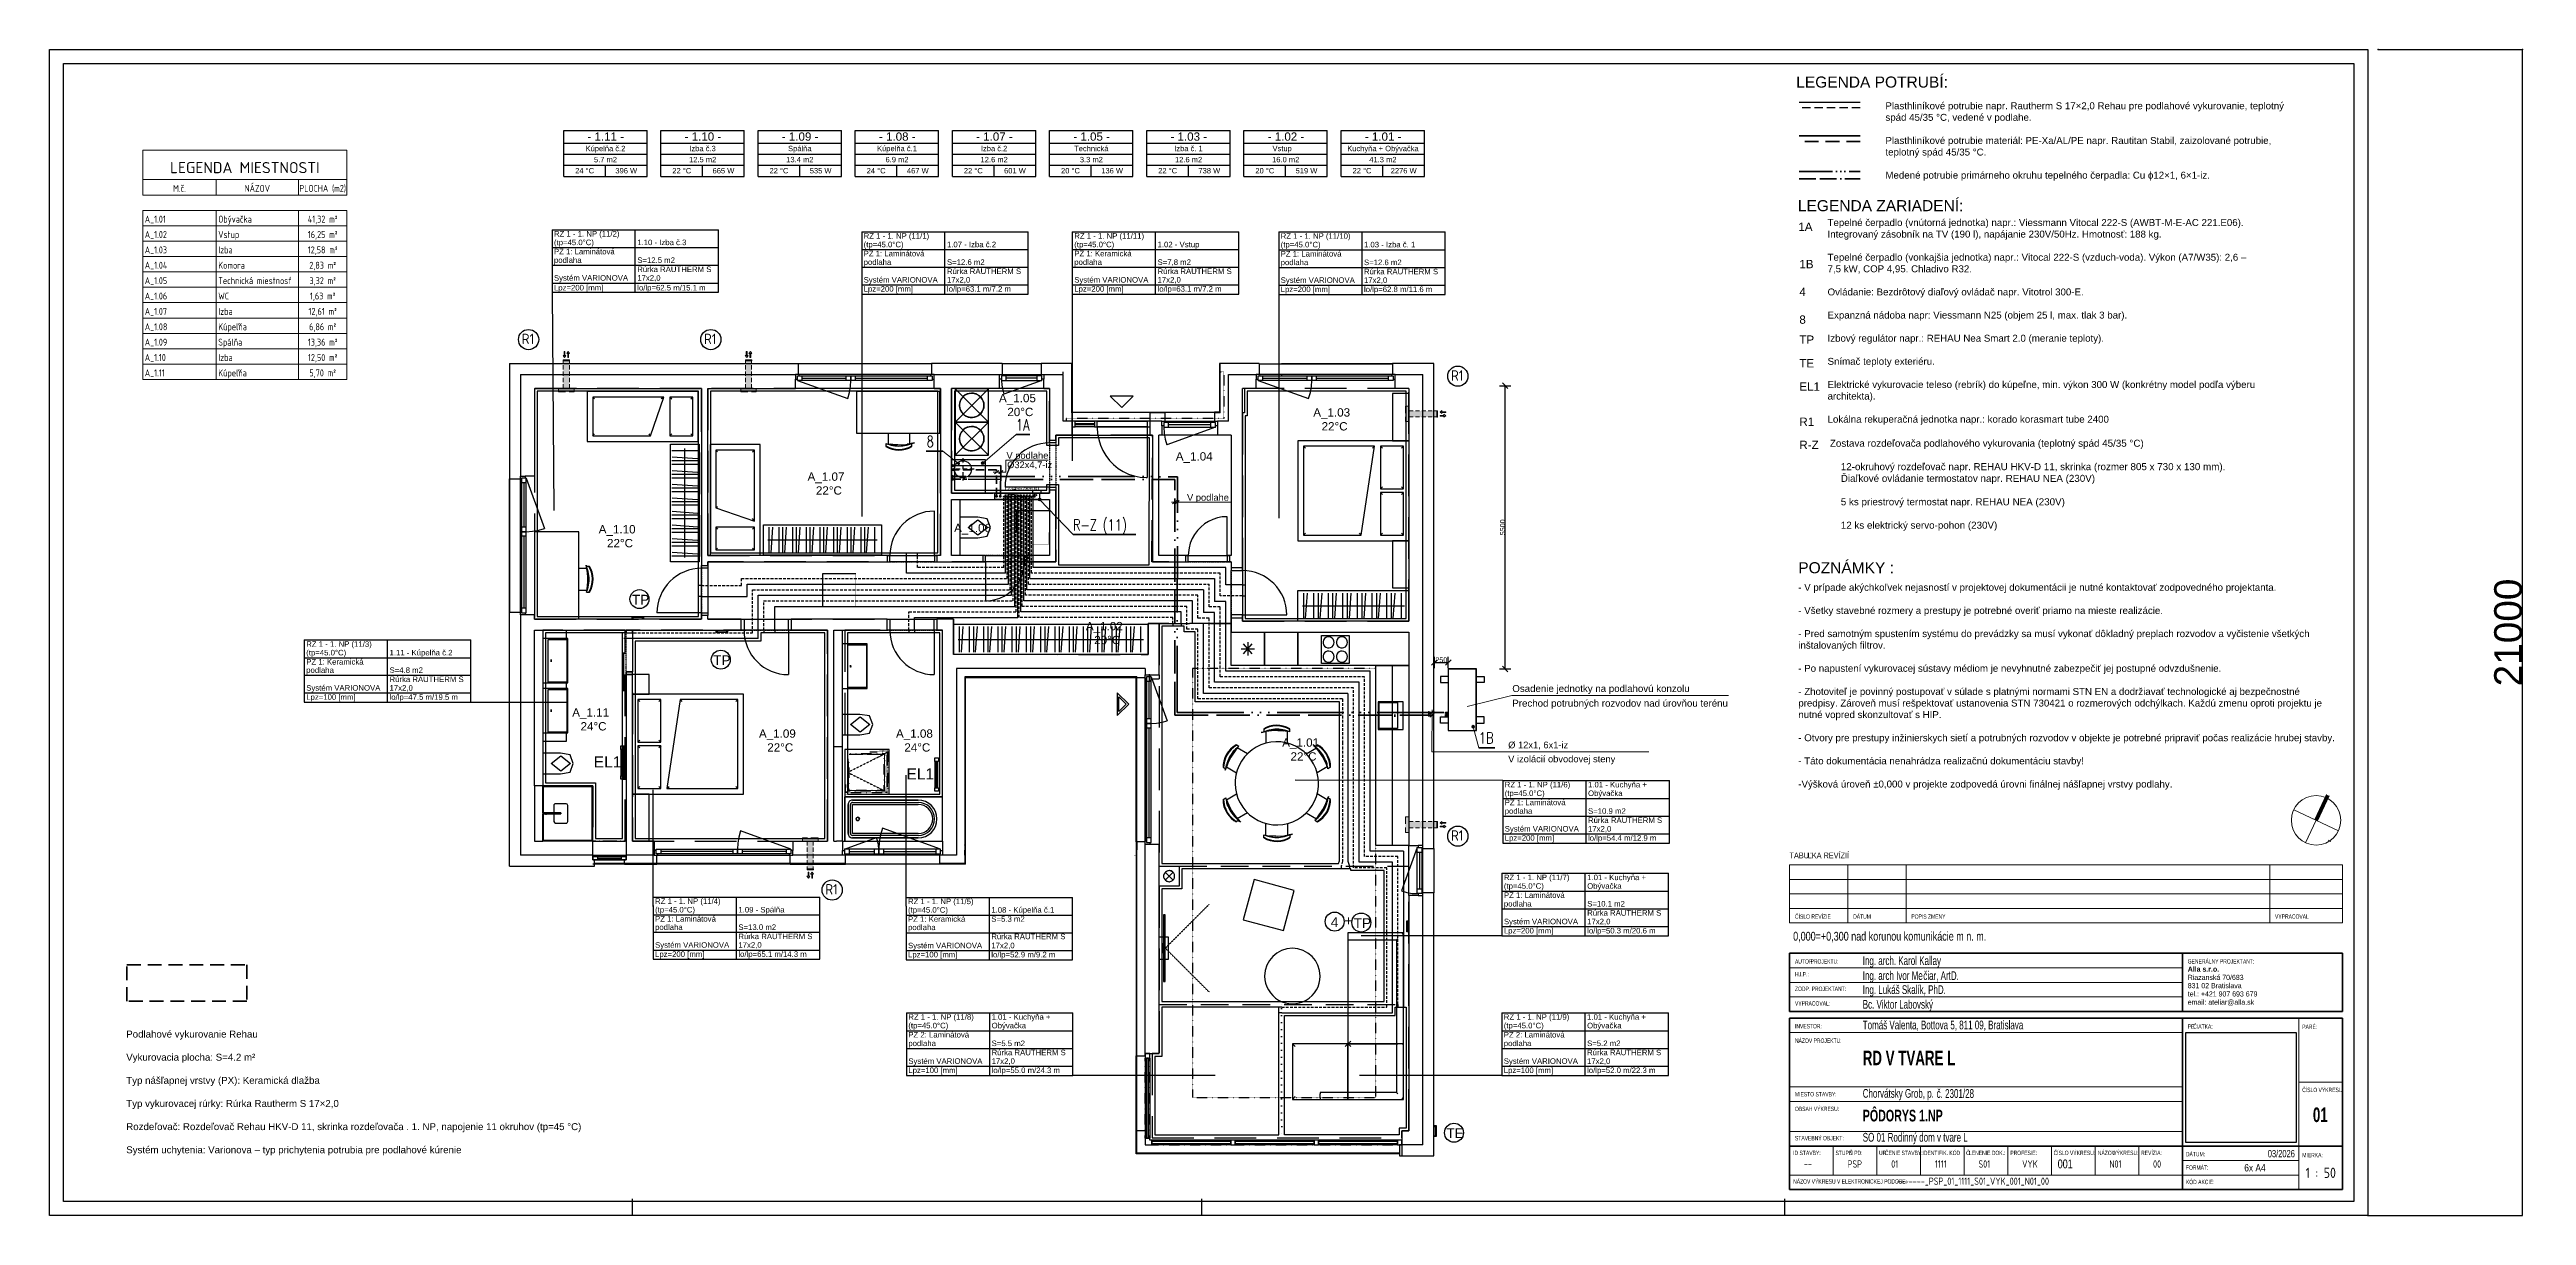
# Model space of a CAD drawing. Header units: millimetres. Extents: x -9498 to 115159, y -2045 to 31741.
# Drawn here: x -9498 to 35108, y -1682 to 19318 of the extents above; entities that cross this region are included whole.
import ezdxf

# ---------------------------------------------------------------- set-up
doc = ezdxf.new("R2010")
doc.units = ezdxf.units.MM
for name, pattern in [('__IARKOVAN___3MM', [6, 3, -3]), ('ACAD_ISO06W100', [36, 24, -3, 0, -3, 0, -3, 0, -3]), ('ACAD_ISO11W100', [33, 12, -3, 12, -3, 0, -3]), ('BODKO__IARKOVAN___3MM', [5, 3, -1, 0, -1]), ('BODKO__IARKOVAN___4MM', [6, 4, -1, 0, -1]), ('CIARKOVANA_1_5MM', [3, 1.5, -1.5]), ('DASH', [75, 50, -25]), ('DASHEDX2', [38.1, 25.4, -12.7]), ('DOT', [25, 0, -25]), ('NAD_ROVINOU_REZU__VIDITE__N___', [6, 3, -1.5, 0, -1.5])]:
    doc.linetypes.add(name, pattern=pattern)
doc.layers.get('Defpoints').update_dxf_attribs({"color": 242})
for name, color, linetype in [('1__NP___MIESTNOSTIUK', 7, 'Continuous'), ('1__NP___ROZDE_OVA_E', 7, 'Continuous'), ('DILATA_N___K_RY', 7, 'Continuous'), ('DXF_LAYER', 1, 'Continuous'), ('koty1', 7, 'Continuous'), ('ODVODN__POTRUBIE___PODL__VYK_', 7, 'Continuous'), ('PODLAHOVKA', 7, 'Continuous'), ('POLO_KY', 7, 'Continuous'), ('PR_VODN__POTRUBIE___PODL__VYK_', 7, 'Continuous'), ('ROZDELENIE_OKRUHOV', 7, 'Continuous'), ('TABU_KY', 7, 'Continuous'), ('UK_LEGENDA', 7, 'Continuous'), ('UK_REBRIK', 94, 'Continuous'), ('vyk-KOTY', 4, 'Continuous'), ('vyk-privod-45 PODL', 1, 'Continuous'), ('vyk-privod2', 7, 'Continuous'), ('vyk-vratka-ZARIADENIE', 7, 'Continuous'), ('vyk-vratka_35°C PODL', 5, 'DASH'), ('Z_NA_PRECHODOV_CH_POTRUB_', 7, 'Continuous')]:
    doc.layers.add(name, color=color, linetype=linetype)
for name, color, linetype, lineweight in [('_Thin Lines_', 7, 'Continuous', 18), ('_Wide Lines_', 7, 'Continuous', 70), ('Generic Annotations', 7, 'Continuous', 9), ('OKRAJOV__DILAT_CIA_PDL', 2, 'Continuous', 30), ('PISMO-R', 6, 'Continuous', 9), ('ROZVOD', 1, 'Continuous', 50), ('Schedule Graphics', 7, 'Continuous', 9), ('Text Notes', 7, 'Continuous', 9), ('Title Blocks', 7, 'Continuous', 9), ('UK_VZT_JEDNOTKY', 150, 'DASHEDX2', 15), ('vyk-OKRAJOVA DILATACIA', 7, 'DASH', 40), ('vyk-privod-45', 240, 'Continuous', 40), ('vyk-tc-privod', 175, 'ACAD_ISO06W100', 40), ('vyk-tc-vratka', 30, 'ACAD_ISO11W100', 40), ('vyk-vratka_35°C', 132, 'DASH', 40), ('vyk_POPIS', 7, 'Continuous', 20)]:
    doc.layers.add(name, color=color, linetype=linetype, lineweight=lineweight)
doc.layers.add('NETLAC', color=6, linetype='Continuous', plot=False)
doc.styles.add('ARIAL', font='arial.ttf')
doc.styles.add('Arial Narrow', font='', dxfattribs={"width": 0.8, "height": 1.5})
doc.styles.add('Arial Narrow_1', font='', dxfattribs={"height": 1.75})
doc.styles.add('Arial Narrow_2', font='', dxfattribs={"height": 2.5})
doc.styles.add('Arial Narrow_3', font='', dxfattribs={"height": 2})
doc.styles.add('Arial Narrow_4', font='', dxfattribs={"width": 0.8, "height": 3})
doc.styles.add('Arial Narrow_5', font='', dxfattribs={"width": 0.9, "height": 3})
doc.styles.add('Arial Narrow_6', font='', dxfattribs={"width": 0.9, "height": 2.5})
doc.styles.add('Arial Narrow_B', font='', dxfattribs={"height": 1.75})
doc.styles.add('Arial Narrow_B_1', font='', dxfattribs={"width": 0.8, "height": 5})
doc.styles.add('Arial Narrow_B_2', font='', dxfattribs={"width": 0.8, "height": 4})
doc.styles.add('ISOCP', font='isocp.shx')
doc.styles.add('ISOCPEUR', font='arial.ttf')
doc.styles.add('ISOCPEUR_10', font='isocpeur.ttf', dxfattribs={"width": 0.8, "height": 2.5})
doc.styles.add('ISOCPEUR_4', font='isocpeur.ttf', dxfattribs={"height": 100})
doc.styles.add('ISOCPEUR_9', font='isocpeur.ttf', dxfattribs={"width": 0.85, "height": 3.5})
doc.styles.add('ISOCPEUR_B_3', font='', dxfattribs={"height": 3})
doc.styles.get("Standard").update_dxf_attribs({"font": 'arial.ttf'})
doc.styles.add('TEXT125', font='romans.shx', dxfattribs={"width": 0.8, "height": 100})
doc.styles.get('Arial Narrow').set_extended_font_data('Arial Narrow')
doc.styles.get('Arial Narrow_1').set_extended_font_data('Arial Narrow')
doc.styles.get('Arial Narrow_2').set_extended_font_data('Arial Narrow')
doc.styles.get('Arial Narrow_3').set_extended_font_data('Arial Narrow')
doc.styles.get('Arial Narrow_4').set_extended_font_data('Arial Narrow')
doc.styles.get('Arial Narrow_5').set_extended_font_data('Arial Narrow')
doc.styles.get('Arial Narrow_6').set_extended_font_data('Arial Narrow')
doc.styles.get('Arial Narrow_B').set_extended_font_data('Arial Narrow', bold=True)
doc.styles.get('Arial Narrow_B_1').set_extended_font_data('Arial Narrow', bold=True)
doc.styles.get('Arial Narrow_B_2').set_extended_font_data('Arial Narrow', bold=True)
doc.styles.get('ISOCPEUR_B_3').set_extended_font_data('ISOCPEUR', bold=True)
doc.dimstyles.new('CS_Priebežná_-_2_0_mm__stavbárska_čiarka_čERVENA', dxfattribs={"dimscale": 304.8, "dimtxt": 99.598118, "dimasz": 0.328084, "dimexe": 0.328084, "dimexo": 0.0625, "dimgap": 0, "dimtad": 1, "dimdec": 0, "dimrnd": 5, "dimzin": 0, "dimdsep": 46, "dimtxsty": 'ISOCPEUR_4', "dimblk1": 'OBLIQUE', "dimblk2": 'OBLIQUE', "dimsah": 1, "dimcen": 0.09, "dimazin": 0, "dimtfac": 1, "dimtdec": 4, "dimtix": 1, "dimtmove": 0, "dimatfit": 3, "dimfxl": 0.328084, "dimfxlon": 1, "dimtvp": 1, "dimtolj": 1, "dimtzin": 0, "dimarcsym": 2})
doc.dimstyles.new('ISO-25', dxfattribs={"dimtxt": 2.5, "dimasz": 2.5, "dimexe": 1.25, "dimexo": 0.625, "dimtad": 1, "dimtxsty": 'Standard', "dimcen": 2.5, "dimadec": 0, "dimazin": 0, "dimtfac": 1, "dimtmove": 0, "dimatfit": 3, "dimfxl": 1, "dimarcsym": 0})
picture_1 = doc.add_image_def('image1.png', size_in_pixel=(332, 332))

# ---------------------------------------------------------------- blocks, each defined once
blk = doc.blocks.new('podklad')
at = {"layer": 'DXF_LAYER', "color": 8, "linetype": 'Continuous'}
for p, q in [((8621.995901, -6593.207485), (8621.995901, -8672.883266)), ((8621.995901, -6593.207485), (13821.995805, -6593.207485)), ((13821.995805, -6593.207485), (16221.995805, -6593.207485)), ((13821.995805, -6593.207485), (13821.995805, -6793.207485)), ((17496.996293, -6593.207485), (16221.995805, -6593.207485)), ((16221.995805, -6593.207485), (16221.995805, -6793.207485)), ((17496.996293, -6593.207485), (18196.996293, -6593.207485)), ((17496.996293, -6593.207485), (17496.996293, -6793.207485)), ((18758.996293, -6593.207485), (18196.996293, -6593.207485)), ((18196.996293, -6593.207485), (18196.996293, -6793.207485)), ((18746.996293, -6593.207485), (18746.996293, -7484.883266)), ((18758.996293, -7884.883266), (18758.996293, -6593.207485)), ((22121.996293, -6593.207485), (21409.996293, -6593.207485)), ((21409.996293, -6593.207485), (21409.996293, -7472.883266)), ((21421.996293, -7484.883266), (21421.996293, -6593.207485)), ((22121.996293, -6593.207485), (22121.996293, -6793.207485)), ((22121.996293, -6598.207485), (24521.996293, -6598.207485)), ((22526.996293, -6593.207485), (24521.996293, -6593.207485)), ((22526.996293, -6593.207485), (22526.996293, -6598.207485)), ((25271.996293, -6593.207485), (24521.996293, -6593.207485)), ((24521.996293, -6593.207485), (24521.996293, -6793.207485)), ((25271.996293, -15327.882778), (25271.996293, -6593.207485)), ((8821.995896, -6793.207485), (8821.995896, -8622.883266)), ((8821.995896, -6793.207485), (13771.995805, -6793.207485)), ((9071.995896, -7043.207485), (9071.995896, -8622.883266)), ((9071.995896, -7043.207485), (12079.495805, -7043.207485)), ((12021.995805, -7097.883266), (10021.995927, -7097.883266)), ((10021.995927, -7097.883266), (10021.995927, -7997.883266)), ((12021.995805, -7997.883266), (12021.995805, -7097.883266)), ((12079.495805, -7043.207485), (12079.495805, -10232.883266)), ((12194.495805, -7043.207485), (13771.995805, -7043.207485)), ((12194.495805, -10052.883266), (12194.495805, -7043.207485)), ((13832.995805, -6793.207485), (13771.995805, -6793.207485)), ((13771.995805, -6793.207485), (13771.995805, -6877.207485)), ((13771.995805, -7043.207485), (13771.995805, -6877.207485)), ((13771.995805, -6877.207485), (13807.995805, -6877.207485)), ((16271.995805, -7043.207485), (13771.995805, -7043.207485)), ((13807.995805, -6877.207485), (13807.995805, -6813.207485)), ((13807.995805, -6813.207485), (13842.995805, -6813.207485)), ((13807.995805, -6897.207485), (13807.995805, -6877.207485)), ((13807.995805, -6897.207485), (14713.859574, -7226.914516)), ((14771.995805, -6897.207485), (13807.995805, -6897.207485)), ((13842.995805, -6813.207485), (13832.995805, -6793.207485)), ((16210.995805, -6793.207485), (13832.995805, -6793.207485)), ((13842.995805, -6813.207485), (14771.995805, -6813.207485)), ((13891.995805, -6897.207485), (13891.995805, -6813.207485)), ((13891.995805, -6855.207485), (14687.995805, -6855.207485)), ((14687.995805, -6897.207485), (14687.995805, -6813.207485)), ((14771.995805, -6813.207485), (14771.995805, -6897.207485)), ((14771.995805, -6813.207485), (16200.995805, -6813.207485)), ((14771.995805, -6897.207485), (14771.995805, -6813.207485)), ((16235.995805, -6897.207485), (14771.995805, -6897.207485)), ((14855.995805, -6897.207485), (14855.995805, -6813.207485)), ((14855.995805, -6855.207485), (16151.995805, -6855.207485)), ((14872.041703, -7097.883266), (14872.041703, -7848.328579)), ((16371.995805, -7097.883266), (14872.041703, -7097.883266)), ((16151.995805, -6897.207485), (16151.995805, -6813.207485)), ((16210.995805, -6793.207485), (16200.995805, -6813.207485)), ((16200.995805, -6813.207485), (16235.995805, -6813.207485)), ((16271.995805, -6793.207485), (16210.995805, -6793.207485)), ((16235.995805, -6813.207485), (16235.995805, -6877.207485)), ((16235.995805, -6877.207485), (16235.995805, -6897.207485)), ((16235.995805, -6877.207485), (16271.995805, -6877.207485)), ((16271.995805, -6793.207485), (17446.996293, -6793.207485)), ((16271.995805, -6877.207485), (16271.995805, -6793.207485)), ((16271.995805, -7043.207485), (16271.995805, -6877.207485)), ((16271.995805, -7043.207485), (16384.495805, -7043.207485)), ((16371.995805, -7848.328579), (16371.995805, -7097.883266)), ((16384.495805, -7043.207485), (16384.495805, -10052.883266)), ((17446.996293, -7043.207485), (16584.495805, -7043.207485)), ((16584.495805, -8927.883266), (16584.495805, -7043.207485)), ((17246.996293, -7047.883266), (16646.995805, -7647.883266)), ((16646.995805, -7047.883266), (17246.996293, -7647.883266)), ((17246.996293, -7047.883266), (16646.995805, -7047.883266)), ((16646.995805, -7047.883266), (16646.995805, -7647.883266)), ((17246.996293, -7647.883266), (17246.996293, -7047.883266)), ((17446.996293, -6793.207485), (17507.996293, -6793.207485)), ((17446.996293, -6877.207485), (17446.996293, -6793.207485)), ((17446.996293, -7043.207485), (17446.996293, -6877.207485)), ((17482.996293, -6877.207485), (17446.996293, -6877.207485)), ((18246.996293, -7043.207485), (17446.996293, -7043.207485)), ((17516.996293, -6813.207485), (17482.996293, -6813.207485)), ((17482.996293, -6813.207485), (17482.996293, -6877.207485)), ((17482.996293, -6877.207485), (17482.996293, -6897.207485)), ((17482.996293, -6897.207485), (18210.996293, -6897.207485)), ((17507.996293, -6793.207485), (18185.996293, -6793.207485)), ((17507.996293, -6793.207485), (17516.996293, -6813.207485)), ((18176.996293, -6813.207485), (17516.996293, -6813.207485)), ((18210.996293, -6897.207485), (17526.899613, -7146.19772)), ((17566.996293, -6897.207485), (17566.996293, -6813.207485)), ((18126.996293, -6855.207485), (17566.996293, -6855.207485)), ((18126.996293, -6897.207485), (18126.996293, -6813.207485)), ((18176.996293, -6813.207485), (18185.996293, -6793.207485)), ((18210.996293, -6813.207485), (18176.996293, -6813.207485)), ((18185.996293, -6793.207485), (18246.996293, -6793.207485)), ((18210.996293, -6877.207485), (18210.996293, -6813.207485)), ((18210.996293, -6897.207485), (18210.996293, -6877.207485)), ((18246.996293, -6877.207485), (18210.996293, -6877.207485)), ((18246.996293, -6793.207485), (18596.996293, -6793.207485)), ((18246.996293, -6793.207485), (18246.996293, -6877.207485)), ((18246.996293, -7043.207485), (18246.996293, -6877.207485)), ((18246.996293, -7043.207485), (18346.996293, -7043.207485)), ((18346.996293, -7043.207485), (18346.996293, -7972.883266)), ((18596.996293, -7634.883266), (18596.996293, -6793.207485)), ((21571.996293, -6793.207485), (22071.996293, -6793.207485)), ((21571.996293, -7634.883266), (21571.996293, -6793.207485)), ((22071.996293, -7043.207485), (21821.996293, -7043.207485)), ((21821.996293, -10272.883266), (21821.996293, -7043.207485)), ((22132.996293, -6793.207485), (22071.996293, -6793.207485)), ((22071.996293, -6793.207485), (22071.996293, -6877.207485)), ((22071.996293, -7043.207485), (22071.996293, -6877.207485)), ((22071.996293, -6877.207485), (22107.996293, -6877.207485)), ((22107.996293, -6877.207485), (22107.996293, -6813.207485)), ((22107.996293, -6813.207485), (22142.996293, -6813.207485)), ((22107.996293, -6897.207485), (22107.996293, -6877.207485)), ((22107.996293, -6897.207485), (23013.859574, -7226.914516)), ((23071.996293, -6897.207485), (22107.996293, -6897.207485)), ((22142.996293, -6813.207485), (22132.996293, -6793.207485)), ((24510.996293, -6793.207485), (22132.996293, -6793.207485)), ((24510.996293, -6793.207485), (22132.996293, -6793.207485)), ((22142.996293, -6813.207485), (23071.996293, -6813.207485)), ((22191.996293, -6897.207485), (22191.996293, -6813.207485)), ((22191.996293, -6855.207485), (22987.996293, -6855.207485)), ((22526.996293, -6793.207485), (22526.996293, -6813.207485)), ((22987.996293, -6897.207485), (22987.996293, -6813.207485)), ((23071.996293, -6813.207485), (23071.996293, -6897.207485)), ((23071.996293, -6813.207485), (24500.996293, -6813.207485)), ((23071.996293, -6897.207485), (23071.996293, -6813.207485)), ((24535.996293, -6897.207485), (23071.996293, -6897.207485)), ((23155.996293, -6897.207485), (23155.996293, -6813.207485)), ((23155.996293, -6855.207485), (24451.996293, -6855.207485)), ((24451.996293, -6897.207485), (24451.996293, -6813.207485)), ((24510.996293, -6793.207485), (24500.996293, -6813.207485)), ((24500.996293, -6813.207485), (24535.996293, -6813.207485)), ((24571.996293, -6793.207485), (24510.996293, -6793.207485)), ((24821.996293, -7135.383266), (24521.996293, -7135.383266)), ((24521.996293, -7135.383266), (24521.996293, -7985.383266)), ((24535.996293, -6813.207485), (24535.996293, -6877.207485)), ((24535.996293, -6877.207485), (24535.996293, -6897.207485)), ((24535.996293, -6877.207485), (24571.996293, -6877.207485)), ((24535.996293, -6877.883266), (24571.996293, -6877.883266)), ((24571.996293, -6793.207485), (25071.996293, -6793.207485)), ((24571.996293, -6877.207485), (24571.996293, -6793.207485)), ((24571.996293, -7043.207485), (24571.996293, -6877.207485)), ((24821.996293, -7043.207485), (24571.996293, -7043.207485)), ((24821.996293, -7043.207485), (24821.996293, -11235.383266)), ((25071.996293, -15277.882778), (25071.996293, -6793.207485)), ((10121.995927, -7197.883266), (10121.995927, -7897.883266)), ((11402.697221, -7197.883266), (10121.995927, -7197.883266)), ((11161.756059, -7897.883266), (11402.697221, -7197.883266)), ((11921.995805, -7197.883266), (11509.70308, -7197.883266)), ((11509.70308, -7197.883266), (11509.70308, -7460.246548)), ((11509.70308, -7460.246548), (11509.70308, -7897.883266)), ((11921.995805, -7488.456509), (11921.995805, -7197.883266)), ((11921.995805, -7897.883266), (11921.995805, -7488.456509)), ((18758.996293, -7484.883266), (18746.996293, -7484.883266)), ((18758.996293, -7472.883266), (20158.996293, -7472.883266)), ((19854.708207, -7183.207485), (19443.249223, -7183.207485)), ((19443.249223, -7183.207485), (19648.978715, -7388.936977)), ((19648.978715, -7388.936977), (19854.708207, -7183.207485)), ((20158.996293, -7472.883266), (20421.996293, -7472.883266)), ((20158.996293, -7884.883266), (20158.996293, -7472.883266)), ((20421.996293, -7484.883266), (20158.996293, -7484.883266)), ((20421.996293, -7472.883266), (21321.996293, -7472.883266)), ((20421.996293, -7472.883266), (20421.996293, -7634.883266)), ((21409.996293, -7472.883266), (21321.996293, -7472.883266)), ((21321.996293, -7472.883266), (21321.996293, -7634.883266)), ((21421.996293, -7484.883266), (21321.996293, -7484.883266)), ((10021.995927, -7997.883266), (12021.995805, -7997.883266)), ((10121.995927, -7897.883266), (11161.756059, -7897.883266)), ((11509.70308, -7897.883266), (11921.995805, -7897.883266)), ((14872.041703, -7848.328579), (16371.995805, -7848.328579)), ((15439.728227, -7848.328579), (15439.728227, -8041.707485)), ((15831.728227, -8041.707485), (15831.728227, -7848.328579)), ((17246.996293, -7647.883266), (16646.995805, -8247.883266)), ((16646.995805, -7647.883266), (17246.996293, -8247.883266)), ((17246.996293, -7647.883266), (16646.995805, -7647.883266)), ((16646.995805, -7647.883266), (16646.995805, -8247.883266)), ((16646.995805, -7647.883266), (17246.996293, -7647.883266)), ((17246.996293, -8247.883266), (17246.996293, -7647.883266)), ((18346.996293, -7972.883266), (18461.996293, -7972.883266)), ((18346.996293, -8022.883266), (18346.996293, -7972.883266)), ((18461.996293, -8022.883266), (18346.996293, -8022.883266)), ((18461.996293, -7972.883266), (18461.996293, -7884.883266)), ((18461.996293, -7884.883266), (18758.996293, -7884.883266)), ((18461.996293, -7972.883266), (18461.996293, -8022.883266)), ((18758.996293, -7634.883266), (18596.996293, -7634.883266)), ((18758.995317, -7634.883266), (18758.995317, -7734.883266)), ((18808.995317, -7634.883266), (18758.995317, -7634.883266)), ((18758.995317, -7734.883266), (18808.995317, -7734.883266)), ((18758.995317, -7884.883266), (20158.996293, -7884.883266)), ((20158.996293, -7634.086391), (18758.996293, -7634.086391)), ((18808.995317, -7734.883266), (18808.995317, -7634.883266)), ((18808.995317, -7634.883266), (19158.995317, -7634.883266)), ((18808.995317, -7674.883266), (19158.995317, -7674.883266)), ((18808.995317, -7694.883266), (19158.995317, -7694.883266)), ((19158.995317, -7734.883266), (18808.995317, -7734.883266)), ((19208.995317, -7634.883266), (19158.995317, -7634.883266)), ((19158.995317, -7634.883266), (19158.995317, -7734.883266)), ((19158.995317, -7734.883266), (19208.995317, -7734.883266)), ((19208.995317, -7734.883266), (19208.995317, -7634.883266)), ((19208.995317, -7634.883266), (20108.996293, -7634.883266)), ((20108.996293, -7734.883266), (19208.995317, -7734.883266)), ((19208.996293, -7734.883266), (20108.996293, -7734.883266)), ((20158.996293, -7634.883266), (20108.996293, -7634.883266)), ((20108.996293, -7634.883266), (20108.996293, -7734.883266)), ((20108.996293, -7734.883266), (20158.996293, -7734.883266)), ((20108.996293, -7749.883266), (20108.996293, -8649.883266)), ((20201.996293, -7634.883266), (20158.996293, -7634.883266)), ((20158.996293, -7734.883266), (20158.996293, -7634.883266)), ((20158.996293, -7884.883266), (20201.996293, -7884.883266)), ((20201.996293, -7634.086391), (20201.996293, -7634.883266)), ((20316.996293, -7634.086391), (20201.996293, -7634.086391)), ((20201.996293, -7884.883266), (20201.996293, -10167.883266)), ((20316.996293, -7634.883266), (20316.996293, -7634.086391)), ((20371.996293, -7634.883266), (20316.996293, -7634.883266)), ((20316.996293, -10052.883266), (20316.996293, -7884.883266)), ((21621.996293, -7884.883266), (20316.996293, -7884.883266)), ((20371.996293, -7634.883266), (20432.996293, -7634.883266)), ((20371.996293, -7718.883266), (20371.996293, -7634.883266)), ((20371.996293, -7718.883266), (20371.996293, -7876.957485)), ((20407.996293, -7718.883266), (20371.996293, -7718.883266)), ((20371.996293, -7876.957485), (21371.996293, -7876.957485)), ((20441.996293, -7654.883266), (20407.996293, -7654.883266)), ((20407.996293, -7654.883266), (20407.996293, -7718.883266)), ((20407.996293, -7718.883266), (20407.996293, -7738.883266)), ((20407.996293, -7738.883266), (21335.996293, -7738.883266)), ((20432.996293, -7634.883266), (21310.996293, -7634.883266)), ((20432.996293, -7634.883266), (20441.996293, -7654.883266)), ((21301.996293, -7654.883266), (20441.996293, -7654.883266)), ((21335.996293, -7738.883266), (20463.961137, -8056.277798)), ((20491.996293, -7738.883266), (20491.996293, -7654.883266)), ((21251.996293, -7696.883266), (20491.996293, -7696.883266)), ((21251.996293, -7738.883266), (21251.996293, -7654.883266)), ((21301.996293, -7654.883266), (21310.996293, -7634.883266)), ((21335.996293, -7654.883266), (21301.996293, -7654.883266)), ((21310.996293, -7634.883266), (21371.996293, -7634.883266)), ((21335.996293, -7718.883266), (21335.996293, -7654.883266)), ((21335.996293, -7738.883266), (21335.996293, -7718.883266)), ((21371.996293, -7718.883266), (21335.996293, -7718.883266)), ((21571.996293, -7634.883266), (21371.996293, -7634.883266)), ((21371.996293, -7634.883266), (21371.996293, -7718.883266)), ((21371.996293, -7718.883266), (21371.996293, -7876.957485)), ((21621.996293, -7884.883266), (21621.996293, -10052.883266)), ((24821.996293, -7985.383266), (22821.996293, -7985.383266)), ((22821.996293, -7985.383266), (22821.996293, -9785.383266)), ((24521.996293, -7985.383266), (24821.996293, -7985.383266)), ((11521.995805, -8047.883266), (12036.995805, -8047.883266)), ((11521.995805, -10167.883266), (11521.995805, -8047.883266)), ((12009.495805, -8167.883266), (11549.495805, -8167.883266)), ((12009.495805, -8347.883266), (11549.495805, -8347.883266)), ((12009.495805, -8412.883266), (11549.495805, -8412.883266)), ((12008.935502, -8313.927212), (11550.056108, -8281.839321)), ((11779.495805, -10087.883266), (11779.495805, -8127.883266)), ((12036.995805, -8047.883266), (12036.995805, -10167.883266)), ((13136.995805, -8052.883266), (12236.995805, -8052.883266)), ((12236.995805, -8052.883266), (12236.995805, -10052.883266)), ((13036.995805, -8152.883266), (12336.995805, -8152.883266)), ((12336.995805, -8152.883266), (12336.995805, -9192.643032)), ((13036.995805, -9433.584438), (13036.995805, -8152.883266)), ((13136.995805, -10052.883266), (13136.995805, -8052.883266)), ((15402.746293, -8032.13522), (15402.746293, -8088.996548)), ((15485.824418, -8048.60397), (15476.941117, -8058.503384)), ((15498.641313, -8064.16354), (15510.02559, -8051.477016)), ((15761.431352, -8051.477016), (15772.815629, -8064.16354)), ((15794.515824, -8058.503384), (15785.632035, -8048.60397)), ((15868.71016, -8088.996548), (15868.71016, -8032.13522)), ((16646.995805, -8247.883266), (17246.996293, -8247.883266)), ((22921.996293, -8085.383266), (22921.996293, -9685.383266)), ((24202.697465, -8085.383266), (22921.996293, -8085.383266)), ((23961.756059, -9685.383266), (24202.697465, -8085.383266)), ((24721.996293, -8085.383266), (24309.703324, -8085.383266)), ((24309.703324, -8085.383266), (24309.703324, -8847.746548)), ((24721.996293, -8850.383266), (24721.996293, -8085.383266)), ((8621.995901, -11072.883266), (8621.995901, -8672.883266)), ((8621.995901, -8672.883266), (8821.995896, -8672.883266)), ((8626.995901, -11072.883266), (8626.995901, -8672.883266)), ((8821.995896, -8622.883266), (8905.995896, -8622.883266)), ((8821.995896, -8683.883266), (8821.995896, -8622.883266)), ((8821.995896, -8683.883266), (8821.995896, -11061.883266)), ((8841.995896, -8693.883266), (8821.995896, -8683.883266)), ((8821.995896, -11061.883266), (8821.995896, -8683.883266)), ((8841.995896, -8658.883266), (8841.995896, -8693.883266)), ((8905.995896, -8658.883266), (8841.995896, -8658.883266)), ((8841.995896, -8693.883266), (8841.995896, -9622.883266)), ((8925.995896, -8742.883266), (8841.995896, -8742.883266)), ((8883.995896, -8742.883266), (8883.995896, -9538.883266)), ((9071.995896, -8622.883266), (8905.995896, -8622.883266)), ((8905.995896, -8622.883266), (8905.995896, -8658.883266)), ((8925.995896, -8658.883266), (8905.995896, -8658.883266)), ((8925.995896, -8658.883266), (9255.703324, -9564.746548)), ((8925.995896, -9622.883266), (8925.995896, -8658.883266)), ((12009.495805, -8592.883266), (11549.495805, -8592.883266)), ((12009.495805, -8657.883266), (11549.495805, -8657.883266)), ((12009.495805, -8837.883266), (11549.495805, -8837.883266)), ((12009.495805, -8902.883266), (11549.495805, -8902.883266)), ((12008.935502, -8558.927212), (11550.056108, -8526.839321)), ((12008.935502, -8803.927212), (11550.056108, -8771.839321)), ((18346.996293, -8822.883266), (17546.996293, -8822.883266)), ((18346.996293, -8822.883266), (18461.996293, -8822.883266)), ((18346.996293, -8872.883266), (18346.996293, -8822.883266)), ((18346.996293, -8872.883266), (18346.996293, -8927.883266)), ((18461.996293, -8872.883266), (18346.996293, -8872.883266)), ((18461.996293, -8822.883266), (18461.996293, -8872.883266)), ((18461.996293, -10167.883266), (18461.996293, -8872.883266)), ((24309.703324, -8847.746548), (24309.703324, -8850.383266)), ((24309.703324, -8850.383266), (24721.996293, -8850.383266)), ((24309.703324, -8920.383266), (24309.703324, -9685.383266)), ((24721.996293, -8920.383266), (24309.703324, -8920.383266)), ((24721.996293, -9685.383266), (24721.996293, -8920.383266)), ((12009.495805, -9082.883266), (11549.495805, -9082.883266)), ((12009.495805, -9147.883266), (11549.495805, -9147.883266)), ((12009.495805, -9327.883266), (11549.495805, -9327.883266)), ((12008.935502, -9048.927212), (11550.056108, -9016.839321)), ((12008.935502, -9293.927212), (11550.056108, -9261.839321)), ((12336.995805, -9192.643032), (13036.995805, -9433.584438)), ((16274.495805, -10052.883266), (16274.495805, -9252.883266)), ((18346.996293, -8927.883266), (16584.495805, -8927.883266)), ((16584.495805, -10052.883266), (16584.495805, -9042.883266)), ((16584.495805, -9042.883266), (18346.996293, -9042.883266)), ((16734.495805, -9042.883266), (16734.495805, -10052.883266)), ((17054.496293, -9363.905727), (16734.495805, -9363.905727)), ((18346.996293, -9042.883266), (18346.996293, -10052.883266)), ((21546.996293, -10052.883266), (21546.996293, -9352.883266)), ((8925.995896, -9538.883266), (8841.995896, -9538.883266)), ((8841.995896, -9622.883266), (8925.995896, -9622.883266)), ((8925.995896, -9622.883266), (8841.995896, -9622.883266)), ((8841.995896, -9622.883266), (8841.995896, -11051.883266)), ((8925.995896, -9706.883266), (8841.995896, -9706.883266)), ((8883.995896, -9706.883266), (8883.995896, -11002.883266)), ((8925.995896, -11086.883266), (8925.995896, -9622.883266)), ((9871.995927, -9622.883266), (9071.995927, -9622.883266)), ((9071.995927, -9622.883266), (9071.995927, -11122.883266)), ((9871.995927, -11197.883266), (9871.995927, -9622.883266)), ((12009.495805, -9392.883266), (11549.495805, -9392.883266)), ((12009.495805, -9572.883266), (11549.495805, -9572.883266)), ((12009.495805, -9637.883266), (11549.495805, -9637.883266)), ((12008.935502, -9538.927212), (11550.056108, -9506.839321)), ((12008.935502, -9783.927212), (11550.056108, -9751.839321)), ((12774.633012, -9540.590298), (12336.995805, -9540.590298)), ((12336.995805, -9540.590298), (12336.995805, -9952.883266)), ((13036.995805, -9540.590298), (12774.633012, -9540.590298)), ((13036.995805, -9952.883266), (13036.995805, -9540.590298)), ((13196.995805, -10047.883266), (13196.995805, -9497.883266)), ((13196.995805, -9497.883266), (15321.995805, -9497.883266)), ((13276.995805, -9772.883266), (15241.995805, -9772.883266)), ((13301.995805, -10002.883266), (13301.995805, -9542.883266)), ((13335.951859, -10002.32272), (13368.03975, -9543.443813)), ((13481.995805, -10002.883266), (13481.995805, -9542.883266)), ((13547.620805, -10002.883266), (13547.620805, -9542.883266)), ((13581.576859, -10002.32272), (13613.66475, -9543.443813)), ((13727.620805, -10002.883266), (13727.620805, -9542.883266)), ((13793.245805, -10002.883266), (13793.245805, -9542.883266)), ((13827.201859, -10002.32272), (13859.28975, -9543.443813)), ((13973.245805, -10002.883266), (13973.245805, -9542.883266)), ((14038.870805, -10002.883266), (14038.870805, -9542.883266)), ((14072.826859, -10002.32272), (14104.91475, -9543.443813)), ((14218.870805, -10002.883266), (14218.870805, -9542.883266)), ((14284.495805, -10002.883266), (14284.495805, -9542.883266)), ((14318.451859, -10002.32272), (14350.53975, -9543.443813)), ((14464.495805, -10002.883266), (14464.495805, -9542.883266)), ((14530.120805, -10002.883266), (14530.120805, -9542.883266)), ((14564.076859, -10002.32272), (14596.16475, -9543.443813)), ((14710.120805, -10002.883266), (14710.120805, -9542.883266)), ((14775.745805, -10002.883266), (14775.745805, -9542.883266)), ((14809.701859, -10002.32272), (14841.78975, -9543.443813)), ((14955.745805, -10002.883266), (14955.745805, -9542.883266)), ((15021.370805, -10002.883266), (15021.370805, -9542.883266)), ((15055.326859, -10002.32272), (15087.41475, -9543.443813)), ((15201.370805, -10002.883266), (15201.370805, -9542.883266)), ((15321.995805, -9497.883266), (15321.995805, -10047.883266)), ((16734.495805, -9731.860806), (17054.495317, -9731.860806)), ((22821.996293, -9785.383266), (24821.996293, -9785.383266)), ((22921.996293, -9685.383266), (23961.756059, -9685.383266)), ((24309.703324, -9685.383266), (24721.996293, -9685.383266)), ((24821.996293, -9785.383266), (24521.996293, -9785.383266)), ((24521.996293, -9785.383266), (24521.996293, -10635.383266)), ((10065.14058, -10248.668423), (10008.279618, -10248.668423)), ((12036.995805, -10167.883266), (11521.995805, -10167.883266)), ((12009.495805, -9817.883266), (11549.495805, -9817.883266)), ((12009.495805, -9882.883266), (11549.495805, -9882.883266)), ((12009.495805, -10062.883266), (11549.495805, -10062.883266)), ((12008.935502, -10028.927212), (11550.056108, -9996.839321)), ((12079.495805, -10232.883266), (12194.495805, -10232.883266)), ((12079.495805, -10282.883266), (12079.495805, -10232.883266)), ((15424.495805, -10052.883266), (12194.495805, -10052.883266)), ((12194.495805, -10232.883266), (12194.495805, -10167.883266)), ((12194.495805, -10167.883266), (15424.495805, -10167.883266)), ((12194.495805, -10232.883266), (12194.495805, -10282.883266)), ((12336.995805, -9952.883266), (12746.422563, -9952.883266)), ((12746.422563, -9952.883266), (13036.995805, -9952.883266)), ((15321.995805, -10047.883266), (13196.995805, -10047.883266)), ((15474.495805, -10052.883266), (15424.495805, -10052.883266)), ((15424.495805, -10052.883266), (15424.495805, -10167.883266)), ((15424.495805, -10167.883266), (15474.495805, -10167.883266)), ((15474.495805, -10052.883266), (16274.495805, -10052.883266)), ((15474.495805, -10167.883266), (15474.495805, -10052.883266)), ((16274.495805, -10167.883266), (15474.495805, -10167.883266)), ((16324.495805, -10052.883266), (16274.495805, -10052.883266)), ((16274.495805, -10052.883266), (16274.495805, -10167.883266)), ((16274.495805, -10167.883266), (16324.495805, -10167.883266)), ((16384.495805, -10052.883266), (16324.495805, -10052.883266)), ((16324.495805, -10167.883266), (16324.495805, -10052.883266)), ((16324.495805, -10167.883266), (17146.996293, -10167.883266)), ((16734.495805, -10052.883266), (16584.495805, -10052.883266)), ((17146.996293, -10052.883266), (16734.495805, -10052.883266)), ((17196.996293, -10052.883266), (17146.996293, -10052.883266)), ((17146.996293, -10052.883266), (17146.996293, -10167.883266)), ((17146.996293, -10167.883266), (17196.996293, -10167.883266)), ((17196.996293, -10052.883266), (17896.996293, -10052.883266)), ((17196.996293, -10167.883266), (17196.996293, -10052.883266)), ((17896.996293, -10167.883266), (17196.996293, -10167.883266)), ((17196.996293, -10167.883266), (17196.996293, -10867.883266)), ((17946.996293, -10052.883266), (17896.996293, -10052.883266)), ((17896.996293, -10052.883266), (17896.996293, -10167.883266)), ((17896.996293, -10167.883266), (17946.996293, -10167.883266)), ((18346.996293, -10052.883266), (17946.996293, -10052.883266)), ((17946.996293, -10167.883266), (17946.996293, -10052.883266)), ((17946.996293, -10167.883266), (18461.996293, -10167.883266)), ((20201.996293, -10167.883266), (20796.996293, -10167.883266)), ((20796.996293, -10052.883266), (20316.996293, -10052.883266)), ((20846.996293, -10052.883266), (20796.996293, -10052.883266)), ((20796.996293, -10052.883266), (20796.996293, -10167.883266)), ((20796.996293, -10167.883266), (20846.996293, -10167.883266)), ((20846.996293, -10052.883266), (21546.996293, -10052.883266)), ((20846.996293, -10167.883266), (20846.996293, -10052.883266)), ((21546.996293, -10167.883266), (20846.996293, -10167.883266)), ((21596.996293, -10052.883266), (21546.996293, -10052.883266)), ((21546.996293, -10052.883266), (21546.996293, -10167.883266)), ((21546.996293, -10167.883266), (21596.996293, -10167.883266)), ((21621.996293, -10052.883266), (21596.996293, -10052.883266)), ((21596.996293, -10167.883266), (21596.996293, -10052.883266)), ((21596.996293, -10167.883266), (21621.996293, -10167.883266)), ((21621.996293, -10167.883266), (21621.996293, -10272.883266)), ((10017.852006, -10285.650845), (9871.995927, -10285.650845)), ((9871.995927, -10677.650845), (10017.852006, -10677.650845)), ((10034.648026, -10322.863735), (10024.74849, -10331.746548)), ((10024.74849, -10631.554165), (10034.648026, -10640.437954)), ((10027.621171, -10355.94772), (10040.307939, -10344.563931)), ((10040.307939, -10618.737759), (10027.621171, -10607.35397)), ((12079.495805, -11082.883266), (12079.495805, -10282.883266)), ((12194.495805, -10282.883266), (12079.495805, -10282.883266)), ((12194.495805, -10282.883266), (12194.495805, -11082.883266)), ((21821.996293, -10272.883266), (21621.996293, -10272.883266)), ((21621.996293, -10272.883266), (21621.996293, -10322.883266)), ((21621.996293, -11122.883266), (21621.996293, -10322.883266)), ((21621.996293, -10322.883266), (21821.996293, -10322.883266)), ((21821.996293, -10322.883266), (21821.996293, -10272.883266)), ((21821.996293, -10322.883266), (21821.996293, -11122.883266)), ((22821.996293, -11235.383266), (22821.996293, -10685.383266)), ((22821.996293, -10685.383266), (24821.996293, -10685.383266)), ((24521.996293, -10635.383266), (24821.996293, -10635.383266)), ((24821.996293, -10685.383266), (24821.996293, -11235.383266)), ((8621.995901, -15647.882778), (8621.995901, -11072.883266)), ((8621.995901, -11072.883266), (8821.995896, -11072.883266)), ((8821.995896, -11061.883266), (8841.995896, -11051.883266)), ((8821.995896, -11122.883266), (8821.995896, -11061.883266)), ((8821.995896, -11122.883266), (8821.995896, -15447.882778)), ((8905.995896, -11122.883266), (8821.995896, -11122.883266)), ((8925.995896, -11002.883266), (8841.995896, -11002.883266)), ((8841.995896, -11051.883266), (8841.995896, -11086.883266)), ((8841.995896, -11086.883266), (8905.995896, -11086.883266)), ((8905.995896, -11086.883266), (8925.995896, -11086.883266)), ((8905.995896, -11086.883266), (8905.995896, -11122.883266)), ((9071.995896, -11122.883266), (8905.995896, -11122.883266)), ((9071.995896, -11197.883266), (9071.995896, -11122.883266)), ((10008.279618, -10714.63229), (10065.14058, -10714.63229)), ((12079.495805, -11082.883266), (11279.495805, -11082.883266)), ((12079.495805, -11082.883266), (12194.495805, -11082.883266)), ((12079.495805, -11132.883266), (12079.495805, -11082.883266)), ((12079.495805, -11132.883266), (12079.495805, -11197.883266)), ((12194.495805, -11132.883266), (12079.495805, -11132.883266)), ((12194.495805, -11082.883266), (12194.495805, -11132.883266)), ((12194.495805, -11197.883266), (12194.495805, -11132.883266)), ((21821.996293, -11122.883266), (21621.996293, -11122.883266)), ((21621.996293, -11122.883266), (21621.996293, -11172.883266)), ((21821.996293, -11172.883266), (21821.996293, -11122.883266)), ((21821.996293, -11122.883266), (22621.996293, -11122.883266)), ((22901.996293, -10960.383266), (24741.996293, -10960.383266)), ((22926.996293, -11190.383266), (22926.996293, -10730.383266)), ((22960.952348, -11189.82272), (22993.040238, -10730.943813)), ((23106.996293, -11190.383266), (23106.996293, -10730.383266)), ((23189.853715, -11190.383266), (23189.853715, -10730.383266)), ((23223.80977, -11189.82272), (23255.89766, -10730.943813)), ((23369.853715, -11190.383266), (23369.853715, -10730.383266)), ((23452.71016, -11190.383266), (23452.71016, -10730.383266)), ((23486.666215, -11189.82272), (23518.754106, -10730.943813)), ((23632.71016, -11190.383266), (23632.71016, -10730.383266)), ((23715.567582, -11190.383266), (23715.567582, -10730.383266)), ((23749.523637, -11189.82272), (23781.611527, -10730.943813)), ((23895.567582, -11190.383266), (23895.567582, -10730.383266)), ((23978.425004, -11190.383266), (23978.425004, -10730.383266)), ((24012.381059, -11189.82272), (24044.468949, -10730.943813)), ((24158.425004, -11190.383266), (24158.425004, -10730.383266)), ((24241.282426, -11190.383266), (24241.282426, -10730.383266)), ((24275.238481, -11189.82272), (24307.326371, -10730.943813)), ((24421.282426, -11190.383266), (24421.282426, -10730.383266)), ((24504.138871, -11190.383266), (24504.138871, -10730.383266)), ((24538.094926, -11189.82272), (24570.182817, -10730.943813)), ((24684.138871, -11190.383266), (24684.138871, -10730.383266)), ((12079.495805, -11197.883266), (9071.995896, -11197.883266)), ((9071.995896, -11397.883266), (12796.995805, -11397.883266)), ((9071.995896, -14197.882778), (9071.995896, -11397.883266)), ((9221.995927, -11397.883266), (9221.995927, -14197.882778)), ((9671.995927, -11548.243618), (9221.995927, -11548.243618)), ((9321.995927, -11563.243618), (9657.488359, -11563.243618)), ((9321.995927, -12333.243618), (9321.995927, -11563.243618)), ((9647.201127, -11548.243618), (9647.201127, -11397.883266)), ((9657.488359, -11563.243618), (9657.488359, -12333.243618)), ((9671.995927, -12348.243618), (9671.995927, -11548.243618)), ((10721.995805, -11397.883266), (10721.995805, -11447.883266)), ((10836.995805, -11397.883266), (10721.995805, -11397.883266)), ((10721.995805, -11447.883266), (10836.995805, -11447.883266)), ((10836.995805, -11447.883266), (10836.995805, -11397.883266)), ((12796.995805, -11197.883266), (12194.495805, -11197.883266)), ((12796.995805, -11197.883266), (12846.995805, -11197.883266)), ((12796.995805, -11397.883266), (12796.995805, -11197.883266)), ((12846.995805, -11397.883266), (12796.995805, -11397.883266)), ((12846.995805, -11197.883266), (13646.995805, -11197.883266)), ((12846.995805, -11197.883266), (12846.995805, -11397.883266)), ((13646.995805, -11397.883266), (12846.995805, -11397.883266)), ((13646.995805, -11197.883266), (13696.995805, -11197.883266)), ((13646.995805, -11397.883266), (13646.995805, -11197.883266)), ((13696.995805, -11397.883266), (13646.995805, -11397.883266)), ((13646.995805, -11397.883266), (13646.995805, -12197.883266)), ((15421.995805, -11197.883266), (13696.995805, -11197.883266)), ((13696.995805, -11197.883266), (13696.995805, -11397.883266)), ((13696.995805, -11397.883266), (14351.995805, -11397.883266)), ((14351.995805, -11397.883266), (14351.995805, -15197.882778)), ((14466.995805, -13497.882778), (14466.995805, -11397.883266)), ((14466.995805, -11397.883266), (15421.995805, -11397.883266)), ((14616.995805, -11397.883266), (14616.995805, -13497.882778)), ((15421.995805, -11197.883266), (15471.995805, -11197.883266)), ((15421.995805, -11397.883266), (15421.995805, -11197.883266)), ((15471.995805, -11397.883266), (15421.995805, -11397.883266)), ((15471.995805, -11197.883266), (16271.995805, -11197.883266)), ((15471.995805, -11197.883266), (15471.995805, -11397.883266)), ((16271.995805, -11397.883266), (15471.995805, -11397.883266)), ((16271.995805, -11197.883266), (16321.995805, -11197.883266)), ((16271.995805, -11397.883266), (16271.995805, -11197.883266)), ((16321.995805, -11397.883266), (16271.995805, -11397.883266)), ((16271.995805, -11397.883266), (16271.995805, -12197.883266)), ((16621.995805, -11197.883266), (16321.995805, -11197.883266)), ((16321.995805, -11197.883266), (16321.995805, -11397.883266)), ((16321.995805, -11397.883266), (16421.995805, -11397.883266)), ((16421.995805, -15197.882778), (16421.995805, -11397.883266)), ((16621.995805, -11837.883266), (16621.995805, -11197.883266)), ((16621.995805, -11837.883266), (16621.995805, -11287.883266)), ((16621.995805, -11287.883266), (20121.996293, -11287.883266)), ((16701.995805, -11562.883266), (20041.996293, -11562.883266)), ((16726.995805, -11792.883266), (16726.995805, -11332.883266)), ((16760.951859, -11792.32272), (16793.03975, -11333.443813)), ((16906.996293, -11792.883266), (16906.996293, -11332.883266)), ((16983.919145, -11792.883266), (16983.919145, -11332.883266)), ((17017.875199, -11792.32272), (17049.96309, -11333.443813)), ((17163.919145, -11792.883266), (17163.919145, -11332.883266)), ((17240.841996, -11792.883266), (17240.841996, -11332.883266)), ((17274.798051, -11792.32272), (17306.885942, -11333.443813)), ((17420.841996, -11792.883266), (17420.841996, -11332.883266)), ((17497.764848, -11792.883266), (17497.764848, -11332.883266)), ((17531.720902, -11792.32272), (17563.808793, -11333.443813)), ((17677.764848, -11792.883266), (17677.764848, -11332.883266)), ((17754.687699, -11792.883266), (17754.687699, -11332.883266)), ((17788.643754, -11792.32272), (17820.732621, -11333.443813)), ((17934.687699, -11792.883266), (17934.687699, -11332.883266)), ((18011.611527, -11792.883266), (18011.611527, -11332.883266)), ((18045.567582, -11792.32272), (18077.655473, -11333.443813)), ((18191.611527, -11792.883266), (18191.611527, -11332.883266)), ((18268.534379, -11792.883266), (18268.534379, -11332.883266)), ((18302.490434, -11792.32272), (18334.578324, -11333.443813)), ((18448.534379, -11792.883266), (18448.534379, -11332.883266)), ((18525.457231, -11792.883266), (18525.457231, -11332.883266)), ((18559.413285, -11792.32272), (18591.501176, -11333.443813)), ((18705.457231, -11792.883266), (18705.457231, -11332.883266)), ((18782.380082, -11792.883266), (18782.380082, -11332.883266)), ((18816.336137, -11792.32272), (18848.424027, -11333.443813)), ((18962.380082, -11792.883266), (18962.380082, -11332.883266)), ((19039.302934, -11792.883266), (19039.302934, -11332.883266)), ((19073.259965, -11792.32272), (19105.347856, -11333.443813)), ((19219.302934, -11792.883266), (19219.302934, -11332.883266)), ((19296.226762, -11792.883266), (19296.226762, -11332.883266)), ((19330.182817, -11792.32272), (19362.270707, -11333.443813)), ((19476.226762, -11792.883266), (19476.226762, -11332.883266)), ((19553.149613, -11792.883266), (19553.149613, -11332.883266)), ((19587.105668, -11792.32272), (19619.193559, -11333.443813)), ((19733.149613, -11792.883266), (19733.149613, -11332.883266)), ((19810.072465, -11792.883266), (19810.072465, -11332.883266)), ((19844.02852, -11792.32272), (19876.11641, -11333.443813)), ((19990.072465, -11792.883266), (19990.072465, -11332.883266)), ((20321.996293, -11277.883266), (20121.996293, -11277.883266)), ((20121.996293, -11277.883266), (20121.996293, -11837.883266)), ((20121.996293, -11287.883266), (20121.996293, -11837.883266)), ((20321.996293, -12199.883266), (20321.996293, -11277.883266)), ((21621.996293, -11172.883266), (21621.996293, -11435.383266)), ((21621.996293, -11172.883266), (21821.996293, -11172.883266)), ((21621.996293, -11435.383266), (24821.996293, -11435.383266)), ((21621.996293, -12035.383266), (21621.996293, -11435.383266)), ((21621.996293, -11435.383266), (22221.996293, -11435.383266)), ((21821.996293, -11235.383266), (21821.996293, -11172.883266)), ((24821.996293, -11235.383266), (21821.996293, -11235.383266)), ((22221.996293, -11435.383266), (22221.996293, -12035.383266)), ((22221.996293, -12035.383266), (22221.996293, -11435.383266)), ((22221.996293, -11435.383266), (22821.996293, -11435.383266)), ((24821.996293, -11235.383266), (22821.996293, -11235.383266)), ((22821.996293, -11435.383266), (22821.996293, -12035.383266)), ((22821.996293, -12035.383266), (22821.996293, -11435.383266)), ((22821.996293, -11435.383266), (24821.996293, -11435.383266)), ((23244.373246, -11495.383266), (23744.373246, -11495.383266)), ((23244.373246, -11995.383266), (23244.373246, -11495.383266)), ((23744.373246, -11495.383266), (23744.373246, -11995.383266)), ((24821.996293, -11435.383266), (24821.996293, -15277.882778)), ((24821.996293, -11435.383266), (24821.996293, -12035.383266)), ((10681.995805, -12497.883266), (10681.995805, -11797.883266)), ((15066.995805, -11645.383266), (14616.995805, -11645.383266)), ((14716.995805, -11660.383266), (15052.488481, -11660.383266)), ((14716.995805, -12430.383266), (14716.995805, -11660.383266)), ((15052.488481, -11660.383266), (15052.488481, -12430.383266)), ((15066.995805, -12445.383266), (15066.995805, -11645.383266)), ((20121.996293, -11837.883266), (16621.995805, -11837.883266)), ((20121.996293, -11837.883266), (16621.995805, -11837.883266)), ((22221.996293, -12035.383266), (21621.996293, -12035.383266)), ((21799.863481, -11733.190884), (22039.863481, -11733.190884)), ((21996.99727, -11825.115688), (21842.728715, -11641.265102)), ((21842.728715, -11825.115688), (21996.99727, -11641.265102)), ((21919.863481, -11613.190884), (21919.863481, -11853.190884)), ((22821.996293, -12035.383266), (22221.996293, -12035.383266)), ((24821.996293, -12035.383266), (22821.996293, -12035.383266)), ((23744.373246, -11995.383266), (23244.373246, -11995.383266)), ((24221.996293, -15275.383266), (24221.996293, -12035.383266)), ((24221.996293, -12035.383266), (24821.996293, -12035.383266)), ((24521.996293, -15275.383266), (24521.996293, -12035.383266)), ((24521.996293, -12035.383266), (24821.996293, -12035.383266)), ((24821.996293, -12035.383266), (24821.996293, -15275.383266)), ((24821.996293, -12035.383266), (24821.996293, -15275.383266)), ((9221.995927, -12348.243618), (9671.995927, -12348.243618)), ((9671.995927, -12448.243618), (9221.995927, -12448.243618)), ((9657.488359, -12333.243618), (9321.995927, -12333.243618)), ((9321.995927, -12463.243618), (9657.488359, -12463.243618)), ((9321.995927, -13233.243618), (9321.995927, -12463.243618)), ((9647.201127, -12448.243618), (9647.201127, -12348.243618)), ((9657.488359, -12463.243618), (9657.488359, -13233.243618)), ((9671.995927, -13248.243618), (9671.995927, -12448.243618)), ((10836.995805, -12147.843227), (10721.995805, -12147.843227)), ((10721.995805, -12147.843227), (10721.995805, -12197.883266)), ((10721.995805, -12147.883266), (10836.995805, -12147.883266)), ((10721.995805, -12197.883266), (10721.995805, -12147.883266)), ((10836.995805, -12192.883266), (10721.995805, -12192.883266)), ((10721.995805, -12197.883266), (10721.995805, -15470.882778)), ((10836.995805, -12197.883266), (10721.995805, -12197.883266)), ((10721.995805, -12197.883266), (10836.995805, -12197.883266)), ((10836.995805, -12197.883266), (10836.995805, -12147.843227)), ((10836.995805, -12192.883266), (10836.995805, -12197.883266)), ((10836.995805, -15197.882778), (10836.995805, -12197.883266)), ((11136.995805, -12197.927212), (10836.995805, -12197.927212)), ((11136.995805, -12547.88229), (11136.995805, -12197.927212)), ((14616.995805, -12445.383266), (15066.995805, -12445.383266)), ((15052.488481, -12430.383266), (14716.995805, -12430.383266)), ((16671.995805, -12087.883266), (16671.995805, -15447.882778)), ((20071.996293, -12087.883266), (16671.995805, -12087.883266)), ((16821.996293, -12237.883266), (16821.996293, -15597.882778)), ((19921.996293, -12237.883266), (16821.996293, -12237.883266)), ((16833.996293, -15609.882778), (16833.996293, -12249.883266)), ((16833.996293, -12249.883266), (20071.996293, -12249.883266)), ((19909.996293, -15209.882778), (19909.996293, -12249.883266)), ((19921.996293, -12237.883266), (19921.996293, -12249.883266)), ((19921.996293, -15209.882778), (19921.996293, -12249.883266)), ((20071.996293, -12087.883266), (20071.996293, -12199.883266)), ((20071.996293, -12199.88229), (20155.996293, -12199.883266)), ((20071.996293, -12260.88229), (20071.996293, -12199.88229)), ((20091.996293, -12270.88229), (20071.996293, -12260.88229)), ((20071.996293, -15198.882778), (20071.996293, -12260.88229)), ((20071.996293, -12260.883266), (20071.996293, -15198.882778)), ((20091.996293, -12235.88229), (20091.996293, -12270.88229)), ((20155.996293, -12235.883266), (20091.996293, -12235.88229)), ((20091.996293, -12270.88229), (20091.996293, -13079.882778)), ((20175.996293, -12319.883266), (20091.996293, -12319.88229)), ((20133.996293, -12319.883266), (20133.996293, -12995.882778)), ((20155.996293, -12199.883266), (20321.996293, -12199.883266)), ((20155.996293, -12199.883266), (20155.996293, -12235.883266)), ((20175.996293, -12235.883266), (20155.996293, -12235.883266)), ((20175.996293, -12235.883266), (20464.661332, -13028.983364)), ((20175.996293, -13079.882778), (20175.996293, -12235.883266)), ((20175.996293, -12272.883266), (20321.996293, -12272.883266)), ((20321.996293, -12199.883266), (20321.996293, -12272.883266)), ((12836.995805, -12547.88229), (10836.995805, -12547.88229)), ((10836.995805, -12547.88229), (11136.995805, -12547.88229)), ((11349.288529, -12647.88229), (10936.995805, -12647.88229)), ((10936.995805, -12647.88229), (10936.995805, -13412.882778)), ((11349.288529, -13412.882778), (11349.288529, -12647.88229)), ((11697.235551, -12647.88229), (11456.294389, -14247.882778)), ((12736.995805, -12647.88229), (11697.235551, -12647.88229)), ((12736.995805, -14247.882778), (12736.995805, -12647.88229)), ((12836.995805, -14347.882778), (12836.995805, -12547.88229)), ((14934.495805, -12913.905239), (14616.995805, -12913.905239)), ((19773.996293, -12730.882778), (19568.266801, -12525.153774)), ((19568.266801, -12525.153774), (19568.266801, -12936.61227)), ((19568.266801, -12936.61227), (19773.996293, -12730.882778)), ((19598.266801, -12597.579556), (19731.569535, -12730.882778)), ((19598.266801, -12864.186001), (19598.266801, -12597.579556)), ((19731.569535, -12730.882778), (19598.266801, -12864.186001)), ((24717.625199, -12685.382778), (24267.625199, -12685.382778)), ((24267.625199, -12685.382778), (24267.625199, -13185.382778)), ((24282.133012, -13170.382778), (24282.133012, -12700.382778)), ((24282.133012, -12700.382778), (24617.625199, -12700.382778)), ((24617.625199, -12700.382778), (24617.625199, -13170.382778)), ((24717.625199, -13185.382778), (24717.625199, -12685.382778)), ((9221.995927, -13248.243618), (9671.995927, -13248.243618)), ((9657.488359, -13233.243618), (9321.995927, -13233.243618)), ((9647.201127, -13398.207485), (9647.201127, -13248.243618)), ((14616.995805, -13281.860317), (14934.495805, -13281.860317)), ((20175.996293, -12995.882778), (20091.996293, -12995.882778)), ((20091.996293, -13079.882778), (20175.996293, -13079.882778)), ((20175.996293, -13079.882778), (20091.996293, -13079.882778)), ((20091.996293, -13079.882778), (20091.996293, -15188.882778)), ((20175.996293, -13163.882778), (20091.996293, -13163.882778)), ((20133.996293, -13163.882778), (20133.996293, -15139.882778)), ((20175.996293, -15223.882778), (20175.996293, -13079.882778)), ((22207.781449, -13173.02145), (22207.781449, -13229.882778)), ((22244.763871, -13220.310513), (22244.763871, -13433.807095)), ((22281.976762, -13203.514126), (22290.859574, -13213.414028)), ((22315.060746, -13210.540981), (22303.676957, -13197.854458)), ((22577.850785, -13197.854458), (22566.466996, -13210.540981)), ((22590.667192, -13213.414028), (22599.550981, -13203.514126)), ((22636.763871, -13433.174282), (22636.763871, -13220.310513)), ((22673.745317, -13229.882778), (22673.745317, -13173.02145)), ((24267.625199, -13185.382778), (24717.625199, -13185.382778)), ((24617.625199, -13170.382778), (24282.133012, -13170.382778)), ((9221.995927, -13398.207485), (9647.201127, -13398.207485)), ((9541.995927, -13613.905239), (9221.995927, -13613.905239)), ((10661.995805, -13530.527798), (10661.995805, -14055.887173)), ((10681.995805, -14055.887173), (10681.995805, -13530.527798)), ((10721.995805, -13503.207485), (10689.316361, -13503.207485)), ((10689.316361, -13523.207485), (10721.995805, -13523.207485)), ((10936.995805, -13412.882778), (11349.288529, -13412.882778)), ((10936.995805, -13482.882778), (10936.995805, -14247.882778)), ((11349.288529, -13482.882778), (10936.995805, -13482.882778)), ((11349.288529, -13485.519985), (11349.288529, -13482.882778)), ((11349.288529, -14247.882778), (11349.288529, -13485.519985)), ((14466.995805, -15197.882778), (14466.995805, -13497.882778)), ((14616.995805, -13497.882778), (14466.995805, -13497.882778)), ((14616.995805, -13497.882778), (14616.995805, -15197.882778)), ((21537.542192, -13817.244106), (21550.55977, -13814.516079)), ((21560.199418, -13792.13229), (21543.515824, -13795.628384)), ((21680.885942, -13558.349575), (21686.161332, -13574.558559)), ((21700.77266, -13555.053677), (21696.656449, -13542.405727)), ((21756.65059, -13491.406704), (21707.441606, -13462.917446)), ((21913.822465, -13625.13229), (21729.837113, -13518.615688)), ((22970.169145, -13625.13229), (23154.154496, -13518.615688)), ((23127.34102, -13491.406704), (23176.550004, -13462.917446)), ((23183.218949, -13555.053677), (23187.33516, -13542.405727)), ((23203.105668, -13558.349575), (23197.830277, -13574.558559)), ((23323.792192, -13792.13229), (23340.475785, -13795.628384)), ((23346.449418, -13817.244106), (23333.43184, -13814.516079)), ((9221.995927, -14197.882778), (9071.995896, -14197.882778)), ((9071.995896, -14197.882778), (9071.995896, -15197.882778)), ((9221.995927, -13981.860317), (9541.995927, -13981.860317)), ((9221.995927, -14687.882778), (9221.995927, -14197.882778)), ((10121.995927, -14197.882778), (9221.995927, -14197.882778)), ((9236.995927, -14687.900356), (9236.995927, -14212.882778)), ((9236.995927, -14212.882778), (10106.995927, -14212.882778)), ((10106.995927, -14212.882778), (10106.995927, -15182.882778)), ((10121.995927, -15197.882778), (10121.995927, -14197.882778)), ((10721.995805, -14063.207485), (10689.316361, -14063.207485)), ((10689.316361, -14083.207485), (10721.995805, -14083.207485)), ((10936.995805, -14247.882778), (11349.288529, -14247.882778)), ((11456.294389, -14247.882778), (12736.995805, -14247.882778)), ((21473.978715, -13866.176724), (21523.187699, -13894.665493)), ((21533.432817, -13857.864224), (21717.239457, -13964.276821)), ((23350.558793, -13857.864224), (23166.752152, -13964.276821)), ((23410.012895, -13866.176724), (23360.80391, -13894.665493)), ((9516.995927, -14687.882778), (9221.995927, -14687.882778)), ((9221.995927, -14687.882778), (9221.995927, -14707.882778)), ((9221.995927, -14697.882778), (9296.995927, -14697.882778)), ((9221.995927, -15197.882778), (9221.995927, -14707.882778)), ((9221.995927, -14707.882778), (9516.995927, -14707.882778)), ((9236.995927, -15182.882778), (9236.995927, -14707.882778)), ((9276.995927, -14672.882778), (9276.995927, -14722.882778)), ((9421.995927, -14552.882778), (9421.995927, -14687.882778)), ((9421.995927, -14707.772915), (9421.995927, -14842.882778)), ((9641.995927, -14522.882778), (9451.995927, -14522.882778)), ((9671.995927, -14842.882778), (9671.995927, -14552.882778)), ((10836.995805, -14347.882778), (12836.995805, -14347.882778)), ((11136.995805, -14347.882778), (10836.995805, -14347.882778)), ((11136.995805, -15197.882778), (11136.995805, -14347.882778)), ((14659.495805, -15197.882778), (14659.495805, -14397.882778)), ((14659.495805, -14397.882778), (16421.995805, -14397.882778)), ((16421.995805, -14397.882778), (14659.495805, -14397.882778)), ((14659.495805, -14397.882778), (14659.495805, -15197.882778)), ((14719.495805, -15057.882778), (14719.495805, -14537.882778)), ((14719.495805, -14537.882778), (14719.495805, -15057.882778)), ((14719.495805, -15057.882778), (14719.495805, -14537.882778)), ((14762.639359, -15057.882778), (14762.639359, -14537.882778)), ((14797.370317, -15057.882778), (14797.370317, -14537.882778)), ((14799.495805, -14457.882778), (15981.995805, -14457.882778)), ((15981.995805, -14457.882778), (14799.495805, -14457.882778)), ((14799.495805, -14457.882778), (15981.995805, -14457.882778)), ((14799.495805, -14501.026333), (15981.995805, -14501.026333)), ((14799.495805, -14535.75729), (15981.995805, -14535.75729)), ((21473.978715, -14445.753872), (21523.187699, -14417.265102)), ((21533.432817, -14454.066372), (21717.239457, -14347.653774)), ((21537.542192, -14494.686489), (21550.55977, -14497.414516)), ((21560.199418, -14519.798306), (21543.515824, -14516.302212)), ((21913.822465, -14686.798306), (21729.837113, -14793.314907)), ((22970.169145, -14686.798306), (23154.154496, -14793.314907)), ((23350.558793, -14454.066372), (23166.752152, -14347.653774)), ((23323.792192, -14519.798306), (23340.475785, -14516.302212)), ((23346.449418, -14494.686489), (23333.43184, -14497.414516)), ((23410.012895, -14445.75436), (23360.80391, -14417.265102)), ((9451.995927, -14872.882778), (9641.995927, -14872.882778)), ((13690.995805, -15343.882778), (12785.132035, -15014.175259)), ((14657.995805, -15343.882778), (15234.966996, -15133.88229)), ((15981.995805, -15060.008266), (14799.495805, -15060.008266)), ((15981.995805, -15094.739224), (14799.495805, -15094.739224)), ((14799.495805, -15137.882778), (15981.995805, -15137.882778)), ((14799.495805, -15137.882778), (15981.995805, -15137.882778)), ((15981.995805, -15137.882778), (14799.495805, -15137.882778)), ((16385.995805, -15343.882778), (15339.178422, -14962.872524)), ((20175.996293, -15139.882778), (20091.996293, -15139.882778)), ((21680.885942, -14753.58102), (21686.161332, -14737.372036)), ((21700.77266, -14756.876919), (21696.656449, -14769.524868)), ((21756.65059, -14820.523891), (21707.440629, -14849.013149)), ((22207.781449, -15138.909145), (22207.781449, -15082.047817)), ((22244.763871, -15091.620083), (22244.763871, -14878.123501)), ((22281.976762, -15108.41647), (22290.859574, -15098.516567)), ((22315.060746, -15101.389614), (22303.676957, -15114.076138)), ((22577.850785, -15114.076138), (22566.466996, -15101.389614)), ((22590.667192, -15098.516567), (22599.550981, -15108.41647)), ((22636.763871, -14878.756313), (22636.763871, -15091.620083)), ((22673.745317, -15082.047817), (22673.745317, -15138.909145)), ((23127.34102, -14820.523891), (23176.550004, -14849.013149)), ((23183.218949, -14756.876919), (23187.33516, -14769.524868)), ((23203.105668, -14753.58102), (23197.830277, -14737.372036)), ((10121.995927, -15447.882778), (8821.995896, -15447.882778)), ((9071.995896, -15197.882778), (9221.995927, -15197.882778)), ((10121.995927, -15197.882778), (9221.995927, -15197.882778)), ((10106.995927, -15182.882778), (9236.995927, -15182.882778)), ((10121.995927, -15470.882778), (10121.995927, -15197.882778)), ((10121.995927, -15447.882778), (10721.995805, -15447.882778)), ((10721.995805, -15470.882778), (10121.995927, -15470.882778)), ((10121.995927, -15470.882778), (10121.995927, -15534.882778)), ((10121.995927, -15534.882778), (10121.995927, -15470.882778)), ((10121.995927, -15470.882778), (10721.995805, -15470.882778)), ((10121.995927, -15534.882778), (10721.995805, -15534.882778)), ((10721.995805, -15534.882778), (10121.995927, -15534.882778)), ((10151.995927, -15647.882778), (10151.995927, -15534.882778)), ((10691.995805, -15597.882778), (10151.995927, -15597.882778)), ((10691.995805, -15609.882778), (10151.995927, -15609.882778)), ((10205.995927, -15470.882778), (10205.995927, -15534.882778)), ((10205.995927, -15502.882778), (10637.995927, -15502.882778)), ((10637.995927, -15534.882778), (10637.995927, -15470.882778)), ((10691.995805, -15609.882778), (10691.995805, -15534.882778)), ((11276.995805, -15597.882778), (10691.995805, -15597.882778)), ((10691.995805, -15609.882778), (11276.995805, -15609.882778)), ((11226.995805, -15447.882778), (10721.995805, -15447.882778)), ((10721.995805, -15534.882778), (10721.995805, -15470.882778)), ((10721.995805, -15470.882778), (10721.995805, -15534.882778)), ((11226.995805, -15197.882778), (10836.995805, -15197.882778)), ((11226.995805, -15197.882778), (11226.995805, -15363.882778)), ((11262.995805, -15363.882778), (11226.995805, -15363.882778)), ((11226.995805, -15363.882778), (11226.995805, -15447.882778)), ((11226.995805, -15447.882778), (11287.995805, -15447.882778)), ((11262.995805, -15363.882778), (11262.995805, -15343.882778)), ((11262.995805, -15343.882778), (12726.995805, -15343.882778)), ((11262.995805, -15427.882778), (11262.995805, -15363.882778)), ((11297.995805, -15427.882778), (11262.995805, -15427.882778)), ((11276.995805, -15609.882778), (11276.995805, -15447.882778)), ((13676.995805, -15597.882778), (11276.995805, -15597.882778)), ((13676.995805, -15609.882778), (11276.995805, -15609.882778)), ((11287.995805, -15447.882778), (11297.995805, -15427.882778)), ((11287.995805, -15447.882778), (13665.995805, -15447.882778)), ((11287.995805, -15447.882778), (13665.995805, -15447.882778)), ((12726.995805, -15427.882778), (11297.995805, -15427.882778)), ((11346.995805, -15343.882778), (11346.995805, -15427.882778)), ((12642.995805, -15385.882778), (11346.995805, -15385.882778)), ((12642.995805, -15343.882778), (12642.995805, -15427.882778)), ((12726.995805, -15427.882778), (12726.995805, -15343.882778)), ((12726.995805, -15343.882778), (13690.995805, -15343.882778)), ((12726.995805, -15343.882778), (12726.995805, -15427.882778)), ((13655.995805, -15427.882778), (12726.995805, -15427.882778)), ((12810.995805, -15343.882778), (12810.995805, -15427.882778)), ((13606.995805, -15385.882778), (12810.995805, -15385.882778)), ((13606.995805, -15343.882778), (13606.995805, -15427.882778)), ((13690.995805, -15427.882778), (13655.995805, -15427.882778)), ((13655.995805, -15427.882778), (13665.995805, -15447.882778)), ((13665.995805, -15447.882778), (13726.995805, -15447.882778)), ((13676.995805, -15609.882778), (13676.995805, -15447.882778)), ((14671.995805, -15597.882778), (13676.995805, -15597.882778)), ((13676.995805, -15609.882778), (14671.995805, -15609.882778)), ((13690.995805, -15343.882778), (13690.995805, -15363.882778)), ((13726.995805, -15363.882778), (13690.995805, -15363.882778)), ((13690.995805, -15363.882778), (13690.995805, -15427.882778)), ((13726.995805, -15197.882778), (14351.995805, -15197.882778)), ((13726.995805, -15197.882778), (13726.995805, -15363.882778)), ((13726.995805, -15447.882778), (13726.995805, -15363.882778)), ((14621.995805, -15447.882778), (13726.995805, -15447.882778)), ((14466.995805, -15197.882778), (14509.495805, -15197.882778)), ((14621.995805, -15197.882778), (14509.495805, -15197.882778)), ((14621.995805, -15197.882778), (16421.995805, -15197.882778)), ((14621.995805, -15197.882778), (14621.995805, -15363.882778)), ((14621.995805, -15447.882778), (14621.995805, -15363.882778)), ((14621.995805, -15363.882778), (14657.995805, -15363.882778)), ((14682.995805, -15447.882778), (14621.995805, -15447.882778)), ((15271.995805, -15343.882778), (14657.995805, -15343.882778)), ((14657.995805, -15343.882778), (14657.995805, -15363.882778)), ((14657.995805, -15363.882778), (14657.995805, -15427.882778)), ((14657.995805, -15427.882778), (14692.995805, -15427.882778)), ((14671.995805, -15609.882778), (14671.995805, -15447.882778)), ((16371.995805, -15609.882778), (14671.995805, -15609.882778)), ((14692.995805, -15427.882778), (14682.995805, -15447.882778)), ((16360.995805, -15447.882778), (14682.995805, -15447.882778)), ((14692.995805, -15427.882778), (15271.995805, -15427.882778)), ((14741.995805, -15343.882778), (14741.995805, -15427.882778)), ((14741.995805, -15385.882778), (15187.995805, -15385.882778)), ((15187.995805, -15343.882778), (15187.995805, -15427.882778)), ((15271.995805, -15427.882778), (15271.995805, -15343.882778)), ((16385.995805, -15343.882778), (15271.995805, -15343.882778)), ((15271.995805, -15343.882778), (15271.995805, -15427.882778)), ((15271.995805, -15427.882778), (16350.995805, -15427.882778)), ((15355.995805, -15343.882778), (15355.995805, -15427.882778)), ((15355.995805, -15385.882778), (16301.995805, -15385.882778)), ((16301.995805, -15343.882778), (16301.995805, -15427.882778)), ((16350.995805, -15427.882778), (16385.995805, -15427.882778)), ((16360.995805, -15447.882778), (16350.995805, -15427.882778)), ((16421.995805, -15447.882778), (16360.995805, -15447.882778)), ((16371.995805, -15609.882778), (16371.995805, -15447.882778)), ((16821.996293, -15597.882778), (16371.995805, -15597.882778)), ((16833.996293, -15609.882778), (16371.995805, -15609.882778)), ((16385.995805, -15363.882778), (16385.995805, -15343.882778)), ((16385.995805, -15427.882778), (16385.995805, -15363.882778)), ((16385.995805, -15363.882778), (16421.995805, -15363.882778)), ((16421.995805, -15197.882778), (16421.995805, -15363.882778)), ((16421.995805, -15363.882778), (16421.995805, -15447.882778)), ((16671.995805, -15447.882778), (16421.995805, -15447.882778)), ((19909.996293, -15209.882778), (19909.996293, -19062.8829)), ((20071.996293, -15209.882778), (19909.996293, -15209.882778)), ((19921.996293, -19062.8829), (19921.996293, -15209.882778)), ((20071.996293, -15198.882778), (20091.996293, -15188.882778)), ((20071.996293, -15259.882778), (20071.996293, -15198.882778)), ((20071.996293, -19022.8829), (20071.996293, -15259.882778)), ((20155.996293, -15259.882778), (20071.996293, -15259.882778)), ((20091.996293, -15188.882778), (20091.996293, -15223.882778)), ((20091.996293, -15223.882778), (20155.996293, -15223.882778)), ((20155.996293, -15223.882778), (20175.996293, -15223.882778)), ((20155.996293, -15223.882778), (20155.996293, -15259.882778)), ((20321.996293, -15259.882778), (20155.996293, -15259.882778)), ((20321.996293, -19022.8829), (20321.996293, -15259.882778)), ((24821.996293, -15275.383266), (24221.996293, -15275.383266)), ((24821.996293, -15275.383266), (24521.996293, -15275.383266)), ((24967.996293, -15313.882778), (24684.80391, -16091.948208)), ((24821.996293, -15277.882778), (24987.996293, -15277.882778)), ((24821.996293, -16177.882778), (24821.996293, -15277.882778)), ((24967.996293, -15313.882778), (24987.996293, -15313.882778)), ((24967.996293, -16141.882778), (24967.996293, -15313.882778)), ((24967.996293, -15397.882778), (25051.996293, -15397.882778)), ((25071.996293, -15277.882778), (24987.996293, -15277.882778)), ((24987.996293, -15277.882778), (24987.996293, -15313.882778)), ((24987.996293, -15313.882778), (25051.996293, -15313.882778)), ((25009.996293, -15397.882778), (25009.996293, -16057.882778)), ((25051.996293, -15313.882778), (25051.996293, -15347.882778)), ((25051.996293, -15347.882778), (25071.996293, -15338.882778)), ((25051.996293, -15347.882778), (25051.996293, -16107.882778)), ((25071.996293, -15338.882778), (25071.996293, -15277.882778)), ((25071.996293, -15327.882778), (25271.996293, -15327.882778)), ((25071.996293, -16116.882778), (25071.996293, -15338.882778)), ((25071.996293, -16116.882778), (25071.996293, -15338.882778)), ((25266.996293, -15327.882778), (25266.996293, -16127.882778)), ((25271.996293, -15327.882778), (25271.996293, -16127.882778)), ((8621.995901, -15647.882778), (10151.995927, -15647.882778)), ((20431.285356, -15757.172329), (20501.996293, -15827.882778)), ((20501.996293, -15827.882778), (20431.285356, -15898.593716)), ((20501.996293, -15827.882778), (20572.706254, -15757.172329)), ((20572.706254, -15898.593716), (20501.996293, -15827.882778)), ((22032.540238, -15889.389614), (21838.425981, -16613.83395)), ((22756.984574, -16083.503872), (22032.540238, -15889.389614)), ((24967.996293, -16057.882778), (25051.996293, -16057.882778)), ((22562.870317, -16807.948208), (22756.984574, -16083.503872)), ((24821.996293, -16177.882778), (24821.996293, -20414.446285)), ((24987.996293, -16177.882778), (24821.996293, -16177.882778)), ((24987.996293, -16141.882778), (24967.996293, -16141.882778)), ((25051.996293, -16141.882778), (24987.996293, -16141.882778)), ((24987.996293, -16141.882778), (24987.996293, -16177.882778)), ((24987.996293, -16177.882778), (25071.996293, -16177.882778)), ((25071.996293, -16116.882778), (25051.996293, -16107.882778)), ((25051.996293, -16107.882778), (25051.996293, -16141.882778)), ((25071.996293, -16177.882778), (25071.996293, -16116.882778)), ((25271.996293, -16127.882778), (25071.996293, -16127.882778)), ((25071.996293, -20664.446301), (25071.996293, -16177.882778)), ((25271.996293, -20864.446297), (25271.996293, -16127.882778)), ((20371.996293, -16925.074673), (20321.996293, -16925.074673)), ((20401.996293, -16925.074673), (20371.996293, -16925.074673)), ((20371.996293, -16925.074673), (20371.996293, -17325.074673)), ((20431.996293, -16525.074673), (20401.996293, -16525.074673)), ((20401.996293, -16525.074673), (20401.996293, -17725.074673)), ((20431.996293, -17725.074673), (20431.996293, -16525.074673)), ((20488.902543, -16925.074673), (20431.996293, -16925.074673)), ((20488.902543, -17325.074673), (20488.902543, -16925.074673)), ((21838.425981, -16613.83395), (22562.870317, -16807.948208)), ((24721.996293, -16847.883022), (23721.996293, -16847.883022)), ((23721.996293, -16847.883022), (23721.996293, -16872.883022)), ((23721.996293, -16872.883022), (23721.996293, -16947.883022)), ((23721.996293, -16947.883022), (23721.996293, -16972.883022)), ((24721.996293, -18847.883022), (24721.996293, -16847.883022)), ((20321.996293, -17324.159878), (20372.224809, -17324.159878)), ((20371.996293, -17325.074673), (20401.996293, -17325.074673)), ((20401.996293, -17045.074673), (20388.769731, -17045.074673)), ((20388.769731, -17045.074673), (20388.769731, -17205.074673)), ((20388.769731, -17205.074673), (20401.996293, -17205.074673)), ((20431.996293, -17325.074673), (20488.902543, -17325.074673)), ((23721.996293, -16972.883022), (24596.996293, -16972.883022)), ((23721.996293, -16972.883022), (23721.996293, -18847.883022)), ((24596.996293, -16972.883022), (24596.996293, -18847.883022)), ((20401.996293, -17725.074673), (20431.996293, -17725.074673)), ((19909.996293, -20826.446297), (19909.996293, -19062.8829)), ((19909.996293, -19062.8829), (20071.996293, -19062.8829)), ((19921.996293, -20814.446297), (19921.996293, -19062.8829)), ((20151.996293, -19022.8829), (20071.996293, -19022.8829)), ((20071.996293, -19022.8829), (20071.996293, -19102.8829)), ((20071.996293, -19062.8829), (20071.996293, -19022.8829)), ((20071.996293, -19102.882778), (20071.996293, -20544.446255)), ((20071.996293, -19102.8829), (20151.996293, -19102.8829)), ((20129.496293, -19102.883022), (20094.496293, -19102.8829)), ((20094.496293, -19102.8829), (20094.496293, -20544.446316)), ((20129.496293, -20544.446316), (20129.496293, -19102.883022)), ((20151.996293, -19102.8829), (20151.996293, -19022.8829)), ((20151.996293, -19102.882778), (20151.996293, -20544.446255)), ((23721.996293, -18847.883022), (22721.996293, -18847.883022)), ((22721.996293, -18847.883022), (22721.996293, -19847.883022)), ((23721.996293, -19722.883022), (23721.996293, -18847.883022)), ((24596.996293, -18847.883022), (23721.996293, -18847.883022)), ((23721.996293, -18847.883022), (23721.996293, -19722.883022)), ((23721.996293, -18847.883022), (24596.996293, -18847.883022)), ((24596.996293, -18847.883022), (24621.996293, -18847.883022)), ((24596.996293, -18847.883022), (24596.996293, -19722.883022)), ((24621.996293, -18847.883022), (24596.996293, -18847.883022)), ((24696.996293, -18847.883022), (24621.996293, -18847.883022)), ((24696.996293, -18847.883022), (24621.996293, -18847.883022)), ((24696.996293, -18847.883022), (24721.996293, -18847.883022)), ((24721.996293, -18847.883022), (24696.996293, -18847.883022)), ((24721.996293, -19847.883022), (24721.996293, -18847.883022)), ((22721.996293, -19847.883022), (23221.996293, -19847.883022)), ((23721.996293, -19722.883022), (23221.996293, -19722.883022)), ((23221.996293, -19722.883022), (23221.996293, -19747.883022)), ((23221.996293, -19822.883022), (23221.996293, -19747.883022)), ((23221.996293, -19822.883022), (23221.996293, -19847.883022)), ((23221.996293, -19847.883022), (23721.996293, -19847.883022)), ((23721.996293, -19747.883022), (23721.996293, -19722.883022)), ((24596.996293, -19722.883022), (23721.996293, -19722.883022)), ((23721.996293, -19722.883022), (23721.996293, -19747.883022)), ((23721.996293, -19747.883022), (23721.996293, -19822.883022)), ((23721.996293, -19822.883022), (23721.996293, -19747.883022)), ((23721.996293, -19847.883022), (23721.996293, -19822.883022)), ((23721.996293, -19822.883022), (23721.996293, -19847.883022)), ((23721.996293, -19847.883022), (24721.996293, -19847.883022)), ((20071.996293, -20414.446285), (19921.996293, -20414.446285)), ((24821.996293, -20414.446285), (24691.996293, -20414.446285)), ((24691.996293, -20414.446285), (24691.996293, -20664.446301)), ((24651.996293, -20826.446297), (19909.996293, -20826.446297)), ((24651.996293, -20814.446297), (19921.996293, -20814.446297)), ((20151.996293, -20544.446316), (20071.996293, -20544.446285)), ((20071.996293, -20544.446285), (20071.996293, -20664.446301)), ((20071.996293, -20664.446301), (20191.996293, -20664.446301)), ((20094.496293, -20544.446316), (20129.496293, -20544.446316)), ((20151.996293, -20584.446316), (20151.996293, -20544.446316)), ((20191.996293, -20584.446316), (20151.996293, -20584.446316)), ((21611.996293, -20584.446255), (20191.996293, -20584.446255)), ((20191.996293, -20664.446301), (20191.996293, -20584.446316)), ((21611.996293, -20606.946301), (20191.996293, -20606.946301)), ((20191.996293, -20606.946301), (20191.996293, -20641.946301)), ((20191.996293, -20641.946301), (21611.996293, -20641.946301)), ((21611.996293, -20664.446255), (20191.996293, -20664.446255)), ((21691.996293, -20584.446285), (21611.996293, -20584.446316)), ((21611.996293, -20584.446316), (21611.996293, -20664.446301)), ((21611.996293, -20641.946301), (21611.996293, -20606.946301)), ((21611.996293, -20664.446301), (21691.996293, -20664.446301)), ((23111.996293, -20584.446255), (21691.996293, -20584.446255)), ((21691.996293, -20664.446301), (21691.996293, -20584.446285)), ((23111.996293, -20606.946301), (21691.996293, -20606.946301)), ((21691.996293, -20606.946301), (21691.996293, -20641.946301)), ((21691.996293, -20641.946301), (23111.996293, -20641.946301)), ((23111.996293, -20664.446255), (21691.996293, -20664.446255)), ((23191.996293, -20584.446285), (23111.996293, -20584.446316)), ((23111.996293, -20584.446316), (23111.996293, -20664.446301)), ((23111.996293, -20641.946301), (23111.996293, -20606.946301)), ((23111.996293, -20664.446301), (23191.996293, -20664.446301)), ((24611.995317, -20584.446255), (23191.995317, -20584.446255)), ((24611.995317, -20664.446255), (23191.995317, -20664.446255)), ((23191.996293, -20664.446301), (23191.996293, -20584.446285)), ((24611.996293, -20606.946301), (23191.996293, -20606.946301)), ((23191.996293, -20606.946301), (23191.996293, -20641.946301)), ((23191.996293, -20641.946301), (24611.996293, -20641.946301)), ((24691.996293, -20584.446285), (24611.996293, -20584.446316)), ((24691.996293, -20584.446316), (24611.996293, -20584.446316)), ((24611.996293, -20584.446316), (24611.996293, -20664.446301)), ((24611.996293, -20584.446316), (24611.996293, -20664.446301)), ((24611.996293, -20641.946301), (24611.996293, -20606.946301)), ((24611.996293, -20664.446301), (24691.996293, -20664.446301)), ((24611.996293, -20664.446301), (24691.996293, -20664.446301)), ((24691.996293, -20664.446301), (24651.996293, -20664.446301)), ((24651.996293, -20664.446301), (24651.996293, -20864.446297)), ((24651.996293, -20864.446297), (25271.996293, -20864.446297)), ((24691.996293, -20664.446301), (24691.996293, -20584.446285)), ((24691.996293, -20664.446301), (24691.996293, -20584.446316)), ((25071.996293, -20664.446301), (24691.996293, -20664.446301)), ((24691.996293, -20664.446301), (24691.996293, -20864.446297))]:
    blk.add_line(p, q, dxfattribs=at)
at = {"layer": 'DXF_LAYER', "color": 8, "linetype": 'NAD_ROVINOU_REZU__VIDITE__N___'}
for p, q in [((18596.996293, -7634.086391), (18596.996293, -6743.207485)), ((21411.996293, -6743.207485), (21484.496293, -6743.207485)), ((21484.496293, -6743.207485), (21484.496293, -7584.883266)), ((18646.996293, -7634.086391), (18596.996293, -7634.086391)), ((21484.496293, -7584.883266), (18646.996293, -7584.883266)), ((18646.996293, -7584.883266), (18646.996293, -7634.086391)), ((24221.996293, -12087.883266), (20921.996293, -12087.883266)), ((20921.996293, -12087.883266), (20921.996293, -19814.446255)), ((24221.996293, -19814.446255), (24221.996293, -12087.883266)), ((14712.096391, -13957.882778), (15386.924516, -13620.458462)), ((14726.69307, -14282.612759), (14726.69307, -13759.792934)), ((14732.158402, -13711.96188), (14732.158402, -14277.147427)), ((15370.687699, -13638.61813), (14740.539262, -13638.61813)), ((14741.163774, -13633.152798), (15376.153031, -13633.152798)), ((15380.301469, -13627.077114), (14766.413774, -13627.077114)), ((15113.425981, -13587.426235), (15419.952348, -13587.426235)), ((15439.495805, -13567.882778), (15284.462602, -13567.882778)), ((15376.153031, -13633.152798), (15370.687699, -13638.61813)), ((15370.687699, -14277.147427), (15370.687699, -13638.61813)), ((15376.153031, -13633.152798), (15376.153031, -14282.612759)), ((15419.952348, -13587.426235), (15380.301469, -13627.077114)), ((15380.301469, -14288.688442), (15380.301469, -13627.077114)), ((15419.952348, -13587.426235), (15419.952348, -14328.339321)), ((15439.495805, -14347.882778), (15439.495805, -13550.168423)), ((14679.039262, -14328.339321), (14679.039262, -14176.846157)), ((14712.096391, -13957.882778), (15386.925004, -14295.308071)), ((14718.690141, -13829.83395), (14718.690141, -14288.688442)), ((14659.495805, -14347.882778), (15439.495805, -14347.882778)), ((14718.690141, -14288.688442), (14679.039262, -14328.339321)), ((15419.952348, -14328.339321), (14679.039262, -14328.339321)), ((14718.690141, -14288.688442), (15380.301469, -14288.688442)), ((14732.158402, -14277.147427), (14726.69307, -14282.612759)), ((14726.69307, -14282.612759), (15376.153031, -14282.612759)), ((14732.158402, -14277.147427), (15370.687699, -14277.147427)), ((15376.153031, -14282.612759), (15370.687699, -14277.147427)), ((15380.301469, -14288.688442), (15419.952348, -14328.339321)), ((16821.996293, -15447.882778), (16821.996293, -15197.882778)), ((19921.996293, -15447.882778), (19871.996293, -15447.882778)), ((19921.996293, -15197.882778), (19921.996293, -15447.882778)), ((20151.996293, -19102.882778), (20071.996293, -19102.882778)), ((20071.996293, -20544.446255), (20071.996293, -19102.882778)), ((20151.996293, -20544.446255), (20151.996293, -19102.882778)), ((20921.996293, -19814.446255), (24221.996293, -19814.446255)), ((20071.996293, -20544.446255), (20151.996293, -20544.446255)), ((20191.996293, -20584.446255), (20191.996293, -20664.446255)), ((20191.996293, -20584.446255), (21611.996293, -20584.446255)), ((20191.996293, -20664.446255), (21611.996293, -20664.446255)), ((21611.996293, -20664.446255), (21611.996293, -20584.446255)), ((21691.996293, -20584.446255), (21691.996293, -20664.446255)), ((21691.996293, -20584.446255), (23111.996293, -20584.446255)), ((21691.996293, -20664.446255), (23111.996293, -20664.446255)), ((23111.996293, -20664.446255), (23111.996293, -20584.446255)), ((23191.996293, -20584.446255), (23191.996293, -20664.446255)), ((23191.996293, -20584.446255), (24611.996293, -20584.446255)), ((23191.996293, -20664.446255), (24611.996293, -20664.446255)), ((24611.996293, -20664.446255), (24611.996293, -20584.446255))]:
    blk.add_line(p, q, dxfattribs=at)
at = {"layer": 'DXF_LAYER', "color": 8, "linetype": 'BODKO__IARKOVAN___3MM'}
for p, q in [((18346.996293, -7972.883266), (18346.996293, -8872.883266)), ((18461.996293, -7972.883266), (18461.996293, -8872.883266)), ((12079.495805, -10232.883266), (12079.495805, -11132.883266)), ((12194.495805, -10232.883266), (12194.495805, -11132.883266)), ((15424.495805, -10052.883266), (16324.495805, -10052.883266)), ((15424.495805, -10167.883266), (16324.495805, -10167.883266)), ((17946.996293, -10052.883266), (17146.996293, -10052.883266)), ((17946.996293, -10167.883266), (17146.996293, -10167.883266)), ((20796.996293, -10052.883266), (21596.996293, -10052.883266)), ((20796.996293, -10167.883266), (21596.996293, -10167.883266)), ((21621.996293, -10272.883266), (21621.996293, -11172.883266)), ((21821.996293, -10272.883266), (21821.996293, -11172.883266)), ((10721.995805, -12147.883266), (10721.995805, -11447.883266)), ((10836.995805, -11447.883266), (10836.995805, -12147.883266)), ((12796.995805, -11197.883266), (13696.995805, -11197.883266)), ((12796.995805, -11397.883266), (13696.995805, -11397.883266)), ((15421.995805, -11197.883266), (16321.995805, -11197.883266)), ((15421.995805, -11397.883266), (16321.995805, -11397.883266))]:
    blk.add_line(p, q, dxfattribs=at)
at = {"layer": 'DXF_LAYER', "color": 8, "linetype": '__IARKOVAN___3MM'}
for p, q in [((17746.996293, -9247.883266), (17746.996293, -9847.883266)), ((18346.996293, -9247.883266), (17746.996293, -9247.883266)), ((18346.996293, -9847.883266), (18346.996293, -9247.883266)), ((17746.996293, -9847.883266), (18346.996293, -9847.883266)), ((14259.495805, -10382.883266), (14259.495805, -10982.883266)), ((14859.495805, -10382.883266), (14259.495805, -10382.883266)), ((14859.495805, -10982.883266), (14859.495805, -10382.883266)), ((14259.495805, -10982.883266), (14859.495805, -10982.883266)), ((20146.996293, -12308.883266), (20146.996293, -12186.883266)), ((20175.996293, -12308.883266), (20146.996293, -12308.883266)), ((14659.495805, -13547.882778), (14659.495805, -14347.882778)), ((15459.495805, -13547.882778), (14659.495805, -13547.882778)), ((15459.495805, -14347.882778), (15459.495805, -13547.882778)), ((14659.495805, -14347.882778), (15459.495805, -14347.882778)), ((20321.996293, -15647.882778), (20681.996293, -15647.882778)), ((20321.996293, -16007.882778), (20321.996293, -15647.882778)), ((20681.996293, -16007.882778), (20321.996293, -16007.882778)), ((20681.996293, -15647.882778), (20681.996293, -16007.882778)), ((20071.996293, -19022.8829), (20321.996293, -19022.8829))]:
    blk.add_line(p, q, dxfattribs=at)
at = {"layer": 'DXF_LAYER', "color": 8, "linetype": 'BODKO__IARKOVAN___4MM'}
for p, q in [((10721.996049, -15197.882778), (10121.995927, -15197.882778)), ((10721.995805, -15609.882778), (10121.995927, -15609.882778))]:
    blk.add_line(p, q, dxfattribs=at)
at = {"layer": 'DXF_LAYER', "color": 8, "linetype": 'CIARKOVANA_1_5MM'}
for q in [(21223.955277, -16333.1152), (21223.955277, -17917.034145)]:
    blk.add_line((20431.996293, -17125.074673), q, dxfattribs=at)
at = {"layer": 'DXF_LAYER', "color": 8, "linetype": 'Continuous'}
for points in [[(14713.859574, -7226.915493), (14746.274613, -7118.406704), (14746.274613, -7118.406704), (14765.740922, -7006.845181), (14771.995805, -6897.207485)], [(17166.996293, -7347.883266), (17163.561723, -7309.162563), (17163.561723, -7309.162563), (17153.36641, -7271.651821), (17136.728715, -7236.519985), (17114.166215, -7204.865688), (17086.384965, -7177.675259), (17054.253129, -7155.800259), (17018.771684, -7139.921352), (16981.049027, -7130.534634), (16942.263871, -7127.934048), (16903.627152, -7132.200649), (16866.342973, -7143.200649), (16831.577348, -7160.590298), (16800.415727, -7183.827602), (16773.829789, -7212.186977), (16752.650102, -7244.783657), (16737.538285, -7280.59811), (16728.965531, -7318.513149), (16727.199906, -7357.345181), (16732.296098, -7395.88229), (16744.095414, -7432.920376), (16762.229692, -7467.304165), (16786.132035, -7497.958462), (16815.05684, -7523.928188), (16848.100785, -7544.401821), (16884.231645, -7558.739712), (16922.322465, -7566.495571), (16961.183793, -7567.425259), (16999.602738, -7561.501431), (17036.378129, -7548.907681), (17070.363481, -7530.03854), (17100.49727, -7505.481899), (17125.839067, -7476.005337), (17145.596879, -7442.528774), (17159.154496, -7406.097134), (17166.08809, -7367.84811), (17166.996293, -7347.883266)], [(17482.996293, -6897.207485), (17488.518754, -6986.710415), (17488.518754, -6986.710415), (17505.004106, -7074.855923), (17526.899613, -7146.19772)], [(23013.859574, -7226.915493), (23046.274613, -7118.406704), (23046.274613, -7118.406704), (23065.74141, -7006.845181), (23071.996293, -6897.207485)], [(15785.632035, -8048.60397), (15916.876176, -8023.945766), (15831.728227, -8041.707485)], [(17166.996293, -7947.883266), (17163.561723, -7909.162563), (17163.561723, -7909.162563), (17153.36641, -7871.651821), (17136.728715, -7836.519985), (17114.166215, -7804.865688), (17086.384965, -7777.675259), (17054.253129, -7755.800259), (17018.771684, -7739.921352), (16981.049027, -7730.534634), (16942.263871, -7727.934048), (16903.627152, -7732.200649), (16866.342973, -7743.200649), (16831.577348, -7760.590298), (16800.415727, -7783.827602), (16773.829789, -7812.186977), (16752.650102, -7844.783657), (16737.538285, -7880.59811), (16728.965531, -7918.513149), (16727.199906, -7957.345181), (16732.296098, -7995.88229), (16744.095414, -8032.920376), (16762.229692, -8067.304165), (16786.132035, -8097.958462), (16815.05684, -8123.928188), (16848.100785, -8144.401821), (16884.231645, -8158.739712), (16922.322465, -8166.495571), (16961.183793, -8167.425259), (16999.602738, -8161.501431), (17036.378129, -8148.907681), (17070.363481, -8130.03854), (17100.49727, -8105.481899), (17125.839067, -8076.005337), (17145.596879, -8042.528774), (17159.154496, -8006.097134), (17166.08809, -7967.84811), (17166.996293, -7947.883266)], [(19208.996293, -7749.883266), (19215.346879, -7856.612759), (19215.346879, -7856.612759), (19234.30977, -7961.835415), (19265.617387, -8064.067837), (19308.827348, -8161.864712), (19363.329301, -8253.849087), (19428.355668, -8338.720181), (19502.987504, -8415.280727), (19586.172074, -8482.450649), (19676.735551, -8539.281704), (19773.398637, -8584.97311), (19874.799027, -8618.877407), (19979.504106, -8640.519009), (20086.036332, -8649.590298), (20108.99727, -8649.883266)], [(20407.996293, -7738.883266), (20414.469926, -7848.301235), (20414.469926, -7848.301235), (20433.799027, -7956.192837), (20463.961137, -8056.277798)], [(15439.728227, -8041.707485), (15572.442094, -8056.540493), (15485.824418, -8048.60397)], [(15476.940629, -8058.503384), (15550.612504, -8074.204556), (15498.640824, -8064.16354)], [(15485.824418, -8048.60397), (15619.024125, -8058.134243), (15510.02559, -8051.477016)], [(15510.02559, -8051.477016), (15643.395219, -8058.22897), (15643.395219, -8058.22897), (15761.430863, -8051.477016)], [(15761.430863, -8051.477016), (15893.160356, -8029.559048), (15785.632035, -8048.60397)], [(15772.815629, -8064.16354), (15844.770707, -8041.881313), (15794.515824, -8058.503384)], [(21546.996293, -9352.883266), (21460.14766, -9358.29147), (21460.14766, -9358.29147), (21374.640824, -9374.434048), (21291.797074, -9401.060024), (21212.89766, -9437.759243), (21139.160356, -9483.963345), (21071.725785, -9538.958462), (21011.635942, -9601.895962), (20959.818559, -9671.802212), (20917.075395, -9747.59811), (20884.065629, -9828.110806), (20861.300004, -9912.097134), (20849.131059, -9998.259243), (20846.996293, -10052.883266)], [(8925.995622, -9622.883266), (9039.047441, -9616.230923), (9039.047441, -9616.230923), (9150.539079, -9596.367641), (9255.703813, -9564.746548)], [(10027.621293, -10355.94772), (10005.704057, -10224.218227), (10024.74849, -10331.747524)], [(10053.14058, -10714.633266), (10081.251176, -10658.289516), (10081.251176, -10658.289516), (10101.401444, -10598.63522), (10113.213334, -10536.786587), (10116.465409, -10473.903774), (10111.096757, -10411.167446), (10097.207963, -10349.751431), (10075.059526, -10290.809048), (10053.14058, -10248.668423)], [(10065.14058, -10714.633266), (10093.251176, -10658.289516), (10093.251176, -10658.289516), (10113.401444, -10598.63522), (10125.213334, -10536.786587), (10128.465409, -10473.903774), (10123.096757, -10411.167446), (10109.207963, -10349.751431), (10087.059526, -10290.809048), (10065.14058, -10248.668423)], [(17196.996293, -10867.883266), (17283.844926, -10862.475063), (17283.844926, -10862.475063), (17369.351762, -10846.332485), (17452.194535, -10819.706509), (17531.094926, -10783.008266), (17604.831254, -10736.804165), (17672.265824, -10681.808071), (17732.356645, -10618.870571), (17784.174027, -10548.964321), (17826.917192, -10473.169399), (17859.926957, -10392.655727), (17882.692582, -10308.669399), (17894.861527, -10222.508266), (17896.996293, -10167.883266)], [(10008.27974, -10714.633266), (10033.711503, -10643.729946), (10033.711503, -10643.729946), (10034.648026, -10640.437954)], [(23473.415238, -11617.178188), (23468.948442, -11587.626431), (23468.948442, -11587.626431), (23455.948442, -11560.714321), (23435.576371, -11538.845181), (23409.65059, -11523.974087), (23380.488481, -11517.429165), (23350.695512, -11519.793423), (23322.930863, -11530.856899), (23299.675981, -11549.63229), (23283.008012, -11574.439907), (23274.416215, -11603.065884), (23274.667192, -11632.952602), (23283.739457, -11661.430141), (23300.822465, -11685.954556), (23324.388871, -11704.335415), (23352.336137, -11714.931118), (23382.165238, -11716.794399), (23411.21309, -11709.759243), (23436.884965, -11694.454556), (23456.886918, -11672.246548), (23469.43184, -11645.119595), (23473.415238, -11617.178188)], [(23713.415238, -11617.178188), (23708.948442, -11587.626431), (23708.948442, -11587.626431), (23695.948442, -11560.714321), (23675.576371, -11538.845181), (23649.65059, -11523.974087), (23620.488481, -11517.429165), (23590.695512, -11519.793423), (23562.930863, -11530.856899), (23539.675981, -11549.63229), (23523.008012, -11574.439907), (23514.416215, -11603.065884), (23514.667192, -11632.952602), (23523.739457, -11661.430141), (23540.822465, -11685.954556), (23564.388871, -11704.335415), (23592.336137, -11714.931118), (23622.165238, -11716.794399), (23651.21309, -11709.759243), (23676.884965, -11694.454556), (23696.886918, -11672.246548), (23709.43184, -11645.119595), (23713.415238, -11617.178188)], [(9371.995927, -11968.243618), (9370.90883, -11928.272915), (9371.995927, -11928.243618)], [(9371.995927, -11928.243618), (9373.083024, -11968.214321), (9371.995927, -11968.243618)], [(14766.995805, -12065.383266), (14765.908891, -12025.412563), (14766.995805, -12025.383266)], [(14766.995805, -12025.383266), (14768.082719, -12065.35397), (14766.995805, -12065.383266)], [(23473.415238, -11873.588345), (23468.948442, -11844.036587), (23468.948442, -11844.036587), (23455.948442, -11817.124477), (23435.576371, -11795.255337), (23409.65059, -11780.384243), (23380.488481, -11773.839321), (23350.695512, -11776.203579), (23322.930863, -11787.267056), (23299.675981, -11806.042446), (23283.008012, -11830.850063), (23274.416215, -11859.47604), (23274.667192, -11889.362759), (23283.739457, -11917.840298), (23300.822465, -11942.364712), (23324.388871, -11960.745571), (23352.336137, -11971.341274), (23382.165238, -11973.204556), (23411.21309, -11966.169399), (23436.884965, -11950.864712), (23456.886918, -11928.656704), (23469.43184, -11901.529751), (23473.415238, -11873.588345)], [(23713.415238, -11873.588345), (23708.948442, -11844.036587), (23708.948442, -11844.036587), (23695.948442, -11817.124477), (23675.576371, -11795.255337), (23649.65059, -11780.384243), (23620.488481, -11773.839321), (23590.695512, -11776.203579), (23562.930863, -11787.267056), (23539.675981, -11806.042446), (23523.008012, -11830.850063), (23514.416215, -11859.47604), (23514.667192, -11889.362759), (23523.739457, -11917.840298), (23540.822465, -11942.364712), (23564.388871, -11960.745571), (23592.336137, -11971.341274), (23622.165238, -11973.204556), (23651.21309, -11966.169399), (23676.884965, -11950.864712), (23696.886918, -11928.656704), (23709.43184, -11901.529751), (23713.415238, -11873.588345)], [(9371.995927, -12868.243618), (9370.90883, -12828.273403), (9371.995927, -12828.243618)], [(9371.995927, -12828.243618), (9373.083024, -12868.213833), (9371.995927, -12868.243618)], [(24567.625199, -12955.382778), (24566.538285, -12915.412563), (24567.625199, -12915.382778)], [(24567.625199, -12915.382778), (24568.712113, -12955.352993), (24567.625199, -12955.382778)], [(20175.996293, -13079.883266), (20277.033402, -13073.813931), (20277.033402, -13073.813931), (20376.61641, -13055.692837), (20464.661332, -13028.983852)], [(22290.860551, -13213.41354), (22159.61641, -13238.071743), (22244.763871, -13220.310024)], [(22673.746293, -13173.02145), (22617.402543, -13144.911099), (22617.402543, -13144.911099), (22557.748246, -13124.760708), (22495.899613, -13112.948696), (22433.016801, -13109.696743), (22370.280473, -13115.065395), (22308.864457, -13128.954067), (22249.923051, -13151.102505), (22207.781449, -13173.02145)], [(22673.746293, -13185.02145), (22617.402543, -13156.911099), (22617.402543, -13156.911099), (22557.748246, -13136.760708), (22495.899613, -13124.948696), (22433.016801, -13121.696743), (22370.280473, -13127.065395), (22308.864457, -13140.954067), (22249.923051, -13163.102505), (22207.781449, -13185.02145)], [(22281.976762, -13203.514126), (22210.925981, -13228.531704), (22210.925981, -13228.531704), (22207.781449, -13229.88229)], [(22303.676957, -13197.85397), (22231.721879, -13220.136196), (22281.976762, -13203.514126)], [(22590.668168, -13213.41354), (22457.467973, -13203.882778), (22566.466996, -13210.540981)], [(22599.550981, -13203.514126), (22525.880082, -13187.812954), (22577.850785, -13197.85397)], [(22673.746293, -13229.88229), (22602.842973, -13204.450649), (22602.842973, -13204.450649), (22599.550981, -13203.514126)], [(10671.995805, -13533.207485), (10670.908647, -13493.23727), (10671.995805, -13493.207485)], [(10671.995805, -13493.207485), (10673.082963, -13533.1777), (10671.995805, -13533.207485)], [(21707.440629, -13462.917446), (21654.883012, -13497.594204), (21654.883012, -13497.594204), (21607.555863, -13539.125454), (21566.345902, -13586.732876), (21532.02559, -13639.523403), (21505.238481, -13696.507778), (21486.486527, -13756.617153), (21476.123246, -13818.724575), (21473.978715, -13866.176235)], [(21717.826371, -13468.929653), (21665.268754, -13503.606411), (21665.268754, -13503.606411), (21617.941606, -13545.137661), (21576.731645, -13592.745083), (21542.411332, -13645.53561), (21515.624223, -13702.519985), (21496.87227, -13762.62936), (21486.508988, -13824.736782), (21484.364457, -13872.188442)], [(21560.199418, -13792.13229), (21513.166215, -13917.116177), (21550.55977, -13814.516079)], [(21537.541215, -13817.244106), (21523.593949, -13891.267544), (21523.593949, -13891.267544), (21523.187699, -13894.665981)], [(21543.515824, -13795.628384), (21526.74727, -13869.064419), (21537.541215, -13817.244106)], [(21680.884965, -13558.350063), (21632.55977, -13616.131313), (21632.55977, -13616.131313), (21592.042192, -13679.631802), (21560.000199, -13747.803188), (21543.515824, -13795.628384)], [(21686.161332, -13574.558559), (21613.495317, -13686.597134), (21613.495317, -13686.597134), (21560.199418, -13792.13229)], [(21700.77266, -13555.053677), (21625.787309, -13665.553188), (21686.161332, -13574.558559)], [(21696.656449, -13542.405727), (21646.156449, -13598.296352), (21680.884965, -13558.350063)], [(21729.837113, -13518.616177), (21650.507035, -13626.039028), (21700.77266, -13555.053677)], [(23191.996293, -14155.965298), (23186.354692, -14064.150356), (23186.354692, -14064.150356), (23169.516801, -13973.717251), (23141.733598, -13886.025356), (23103.425004, -13802.394009), (23055.165238, -13724.081509), (22997.682817, -13652.266079), (22931.840043, -13588.027798), (22858.629106, -13532.333462), (22779.15059, -13486.019985), (22694.600785, -13449.784634), (22606.250199, -13424.172329), (22515.42891, -13409.568813), (22423.503129, -13406.193325), (22331.855668, -13414.096645), (22241.865434, -13433.160122), (22154.884965, -13463.096645), (22072.223832, -13503.45602), (21995.125199, -13553.631313), (21924.749223, -13612.867641), (21862.15352, -13680.273891), (21808.281449, -13754.835903), (21763.941606, -13835.432095), (21729.801957, -13920.850063), (21706.376176, -14009.805141), (21694.015824, -14100.958462), (21691.996293, -14155.965298)], [(21756.649613, -13491.406704), (21699.115434, -13540.026333), (21699.115434, -13540.026333), (21696.656449, -13542.405727)], [(23183.218949, -13555.053677), (23096.121293, -13453.826138), (23154.154496, -13518.616177)], [(23197.830277, -13574.558559), (23112.861527, -13471.537075), (23183.218949, -13555.053677)], [(23187.334184, -13542.405239), (23130.08516, -13493.450649), (23130.08516, -13493.450649), (23127.34102, -13491.406216)], [(23399.627152, -13872.188931), (23395.725785, -13809.343227), (23395.725785, -13809.343227), (23383.274613, -13747.620083), (23362.508988, -13688.176724), (23333.817582, -13632.126919), (23297.738481, -13580.522427), (23254.947465, -13534.330532), (23206.248246, -13494.416958), (23166.165238, -13468.929653)], [(23410.012895, -13866.176724), (23406.111527, -13803.33102), (23406.111527, -13803.33102), (23393.660356, -13741.607876), (23372.894731, -13682.164516), (23344.203324, -13626.114712), (23308.124223, -13574.51022), (23265.333207, -13528.318325), (23216.633988, -13488.404751), (23176.550981, -13462.917446)], [(23323.792192, -13792.13229), (23262.813676, -13673.327114), (23262.813676, -13673.327114), (23197.830277, -13574.558559)], [(23340.474809, -13795.628384), (23314.429887, -13724.948208), (23314.429887, -13724.948208), (23279.536332, -13658.191372), (23236.37227, -13596.459438), (23203.104692, -13558.349087)], [(23333.43184, -13814.516079), (23274.942582, -13694.465786), (23323.792192, -13792.13229)], [(23346.449418, -13817.243618), (23323.125199, -13745.619595), (23340.474809, -13795.628384)], [(23360.802934, -13894.665493), (23347.288285, -13820.561489), (23347.288285, -13820.561489), (23346.449418, -13817.243618)], [(10671.995805, -14093.207485), (10670.908647, -14053.23727), (10671.995805, -14053.207485)], [(10671.995805, -14053.207485), (10673.082963, -14093.1777), (10671.995805, -14093.207485)], [(21691.996293, -14155.965298), (21697.637895, -14247.779751), (21697.637895, -14247.779751), (21714.475785, -14338.213345), (21742.258988, -14425.905239), (21780.567582, -14509.536587), (21828.827348, -14587.848599), (21886.30977, -14659.664028), (21952.152543, -14723.902309), (22025.363481, -14779.597134), (22104.841996, -14825.91061), (22189.391801, -14862.145962), (22277.742387, -14887.758266), (22368.563676, -14902.361782), (22460.489457, -14905.73727), (22552.136918, -14897.83395), (22642.127152, -14878.770474), (22729.107621, -14848.83395), (22811.768754, -14808.474575), (22888.867387, -14758.299282), (22959.243363, -14699.062954), (23021.839067, -14631.656704), (23075.712113, -14557.094692), (23120.050981, -14476.498501), (23154.190629, -14391.080532), (23177.61641, -14302.125454), (23189.976762, -14210.971645), (23191.996293, -14155.965298)], [(9546.995927, -14687.882778), (9547.539506, -14707.86813), (9546.264421, -14687.909634)], [(9546.264421, -14707.855923), (9547.18422, -14687.884731), (9546.995927, -14707.882778)], [(9546.995927, -14707.882778), (9546.452348, -14687.897427), (9549.584123, -14707.541958)], [(14799.495805, -14535.75729), (14799.611527, -14540.005337), (14797.370317, -14537.882778)], [(21473.979692, -14445.753872), (21477.881059, -14508.599087), (21477.881059, -14508.599087), (21490.331254, -14570.322231), (21511.096879, -14629.766079), (21539.789262, -14685.815395), (21575.868363, -14737.419888), (21618.659379, -14783.61227), (21667.358598, -14823.525845), (21707.441606, -14849.013149)], [(21484.364457, -14439.741665), (21488.265824, -14502.58688), (21488.265824, -14502.58688), (21500.71602, -14564.310024), (21521.481645, -14623.753872), (21550.174027, -14679.803188), (21586.253129, -14731.407681), (21629.044145, -14777.600063), (21677.743363, -14817.513638), (21717.826371, -14843.000942)], [(21523.188676, -14417.265102), (21536.703324, -14491.368618), (21536.703324, -14491.368618), (21537.542192, -14494.686977)], [(21533.432817, -14454.066372), (21587.090043, -14576.352016), (21550.55977, -14497.414516)], [(21537.542192, -14494.686977), (21560.865434, -14566.311001), (21543.516801, -14516.302212)], [(21543.516801, -14516.302212), (21569.561723, -14586.981899), (21569.561723, -14586.981899), (21604.455277, -14653.739224), (21647.61934, -14715.471157), (21680.885942, -14753.58102)], [(21550.55977, -14497.414516), (21609.048051, -14617.464321), (21560.199418, -14519.798306)], [(21560.199418, -14519.798306), (21621.176957, -14638.602993), (21621.176957, -14638.602993), (21686.160356, -14737.372036)], [(23154.154496, -14793.314419), (23233.485551, -14685.891567), (23183.218949, -14756.876919)], [(23166.165238, -14843.000942), (23218.722856, -14808.324184), (23218.722856, -14808.324184), (23266.050004, -14766.792934), (23307.259965, -14719.185513), (23341.581254, -14666.394497), (23368.367387, -14609.410122), (23387.11934, -14549.300747), (23397.482621, -14487.193325), (23399.627152, -14439.741665)], [(23176.550981, -14849.013149), (23229.108598, -14814.336391), (23229.108598, -14814.336391), (23276.435746, -14772.805141), (23317.645707, -14725.19772), (23351.966996, -14672.406704), (23378.753129, -14615.422329), (23397.505082, -14555.312954), (23407.868363, -14493.205532), (23410.012895, -14445.753872)], [(23183.218949, -14756.876919), (23258.204301, -14646.376919), (23197.830277, -14737.372036)], [(23197.830277, -14737.372036), (23270.496293, -14625.333462), (23270.496293, -14625.333462), (23323.792192, -14519.798306)], [(23203.105668, -14753.58102), (23251.43184, -14695.79977), (23251.43184, -14695.79977), (23291.949418, -14632.299282), (23323.99141, -14564.127895), (23340.475785, -14516.302212)], [(23323.792192, -14519.798306), (23370.825395, -14394.814419), (23333.43184, -14497.414516)], [(23340.475785, -14516.302212), (23357.24434, -14442.866177), (23346.450395, -14494.686489)], [(23346.450395, -14494.686489), (23360.39766, -14420.663052), (23360.39766, -14420.663052), (23360.80391, -14417.264614)], [(12785.132035, -15014.175259), (12752.716996, -15122.684536), (12752.716996, -15122.684536), (12733.250688, -15234.246059), (12726.995805, -15343.882778)], [(14797.370317, -15057.882778), (14801.618363, -15057.767056), (14799.495805, -15060.008266)], [(15271.995805, -15343.882778), (15266.990434, -15265.640591), (15266.990434, -15265.640591), (15252.054887, -15188.674282), (15234.966996, -15133.88229)], [(15339.177934, -14962.872036), (15302.334184, -15085.671841), (15302.334184, -15085.671841), (15279.842973, -15211.891567), (15272.003129, -15339.859341), (15271.995805, -15343.882778)], [(21680.885942, -14753.58102), (21736.220902, -14804.689419), (21696.657426, -14769.525356)], [(21686.160356, -14737.372036), (21771.129106, -14840.393032), (21700.77266, -14756.876919)], [(21696.657426, -14769.525356), (21753.906449, -14818.479946), (21753.906449, -14818.479946), (21756.65059, -14820.523891)], [(21700.77266, -14756.876919), (21787.86934, -14858.104458), (21729.836137, -14793.314419)], [(22207.781449, -15082.048306), (22278.68477, -15107.479946), (22278.68477, -15107.479946), (22281.976762, -15108.41647)], [(22207.781449, -15126.909145), (22264.125199, -15155.019497), (22264.125199, -15155.019497), (22323.779496, -15175.169888), (22385.628129, -15186.981899), (22448.510942, -15190.233852), (22511.248246, -15184.8652), (22572.663285, -15170.976528), (22631.605668, -15148.827602), (22673.746293, -15126.909145)], [(22207.781449, -15138.909145), (22264.125199, -15167.019497), (22264.125199, -15167.019497), (22323.779496, -15187.169888), (22385.628129, -15198.981899), (22448.510942, -15202.233852), (22511.248246, -15196.8652), (22572.663285, -15182.976528), (22631.605668, -15160.827602), (22673.746293, -15138.909145)], [(22281.976762, -15108.41647), (22355.64766, -15124.117641), (22303.676957, -15114.076626)], [(22290.859574, -15098.517056), (22424.05977, -15108.047817), (22315.061723, -15101.390102)], [(22315.061723, -15101.390102), (22448.430863, -15108.142056), (22448.430863, -15108.142056), (22566.466996, -15101.390102)], [(22566.466996, -15101.390102), (22698.196488, -15079.472622), (22590.668168, -15098.517056)], [(22577.850785, -15114.076626), (22649.805863, -15091.794399), (22599.550981, -15108.41647)], [(22590.668168, -15098.517056), (22721.912309, -15073.858364), (22636.763871, -15091.620571)], [(22599.550981, -15108.41647), (22670.601762, -15083.398891), (22670.601762, -15083.398891), (22673.746293, -15082.048306)], [(23127.341996, -14820.523891), (23184.876176, -14771.904263), (23184.876176, -14771.904263), (23187.33516, -14769.524868)], [(20601.996293, -15827.882778), (20597.529496, -15798.330532), (20597.529496, -15798.330532), (20584.529496, -15771.418423), (20564.157426, -15749.550259), (20538.231645, -15734.678677), (20509.069535, -15728.133266), (20479.276567, -15730.498013), (20451.511918, -15741.561977), (20428.257035, -15760.336391), (20411.589067, -15785.144985), (20402.99727, -15813.770962), (20403.248246, -15843.657192), (20412.320512, -15872.134731), (20429.40352, -15896.659145), (20452.969926, -15915.040493), (20480.917192, -15925.635708), (20510.746293, -15927.499477), (20539.794145, -15920.464321), (20565.46602, -15905.159145), (20585.467973, -15882.951138), (20598.012895, -15855.824184), (20601.996293, -15827.882778)], [(24684.802934, -16091.948208), (24780.312699, -16120.33102), (24780.312699, -16120.33102), (24878.540238, -16137.036099), (24967.99727, -16141.882778)]]:
    blk.add_lwpolyline(points, dxfattribs=at)
at = {"layer": 'DXF_LAYER', "color": 8, "linetype": 'Continuous', "flags": 128}
for points in [[(9546.995927, -14687.882778), (9546.97194, -14687.882778), (9546.89998, -14687.882778), (9546.780168, -14687.882778), (9546.612748, -14687.882778), (9546.397904, -14687.882778), (9546.136064, -14687.882778), (9545.827592, -14687.882778), (9545.472978, -14687.882778), (9545.072831, -14687.882778), (9544.627763, -14687.882778), (9544.138444, -14687.882778), (9543.605729, -14687.882778), (9543.030473, -14687.882778), (9542.41359, -14687.882778), (9541.755998, -14687.882778), (9541.058793, -14687.882778), (9540.323075, -14687.882778), (9539.550065, -14687.882778), (9538.740983, -14687.882778), (9537.897111, -14687.882778), (9537.019792, -14687.882778), (9536.110429, -14687.882778), (9535.170487, -14687.882778), (9534.201493, -14687.882778), (9533.204972, -14687.882778), (9532.182511, -14687.882778), (9531.135758, -14687.882778), (9530.066361, -14687.882778), (9528.97609, -14687.882778), (9527.866654, -14687.882778), (9526.739823, -14687.882778), (9525.597367, -14687.882778), (9524.441178, -14687.882778), (9523.273088, -14687.882778), (9522.094926, -14687.882778), (9520.908647, -14687.882778), (9519.716081, -14687.882778), (9518.51912, -14687.882778), (9517.319779, -14687.882778), (9516.995927, -14687.882778)], [(9516.995927, -14707.882778), (9518.195573, -14707.882778), (9519.393327, -14707.882778), (9520.587297, -14707.882778), (9521.775468, -14707.882778), (9522.95601, -14707.882778), (9524.126969, -14707.882778), (9525.286576, -14707.882778), (9526.432939, -14707.882778), (9527.564164, -14707.882778), (9528.678483, -14707.882778), (9529.774125, -14707.882778), (9530.849259, -14707.882778), (9531.902299, -14707.882778), (9532.931474, -14707.882778), (9533.935197, -14707.882778), (9534.911759, -14707.882778), (9535.859696, -14707.882778), (9536.777482, -14707.882778), (9537.663529, -14707.882778), (9538.516618, -14707.882778), (9539.335221, -14707.882778), (9540.118058, -14707.882778), (9540.863969, -14707.882778), (9541.571672, -14707.882778), (9542.240067, -14707.882778), (9542.868058, -14707.882778), (9543.454667, -14707.882778), (9543.998918, -14707.882778), (9544.500016, -14707.882778), (9544.957109, -14707.882778), (9545.369462, -14707.882778), (9545.736405, -14707.882778), (9546.057389, -14707.882778), (9546.331864, -14707.882778), (9546.559403, -14707.882778), (9546.73964, -14707.882778), (9546.872331, -14707.882778), (9546.957231, -14707.882778), (9546.994157, -14707.882778), (9546.995927, -14707.882778)]]:
    blk.add_lwpolyline(points, dxfattribs=at)
at = {"layer": 'DXF_LAYER', "color": 8, "linetype": 'Continuous'}
for points in [[(10156.995927, -7232.883266, 0), (10121.995927, -7197.883266, 0)], [(11402.697221, -7197.883266, 0), (11353.634965, -7232.883266, 0)], [(11509.70308, -7197.883266, 0), (11544.70308, -7232.883266, 0)], [(11886.995805, -7232.883266, 0), (11921.995805, -7197.883266, 0)], [(10121.995927, -7897.883266, 0), (10156.995927, -7862.883266, 0)], [(11161.756059, -7897.883266, 0), (11136.787797, -7862.883266, 0)], [(11509.70308, -7897.883266, 0), (11544.70308, -7862.883266, 0)], [(11921.995805, -7897.883266, 0), (11886.995805, -7862.883266, 0)], [(12336.995805, -8152.883266, 0), (12371.995805, -8187.883266, 0)], [(13001.995805, -8187.883266, 0), (13036.995805, -8152.883266, 0)], [(22956.996293, -8120.383266, 0), (22921.996293, -8085.383266, 0)], [(24202.697465, -8085.383266, 0), (24162.032426, -8120.383266, 0)], [(24309.703324, -8085.383266, 0), (24344.703324, -8120.383266, 0)], [(24686.996293, -8120.383266, 0), (24721.996293, -8085.383266, 0)], [(24309.703324, -8850.383266, 0), (24312.34102, -8847.746548, 0)], [(24344.703324, -8955.383266, 0), (24309.703324, -8920.383266, 0)], [(24312.34102, -8847.746548, 0), (24344.703324, -8815.383266, 0)], [(24686.996293, -8815.383266, 0), (24721.996293, -8850.383266, 0)], [(24721.996293, -8920.383266, 0), (24686.996293, -8955.383266, 0)], [(12336.995805, -9192.643032, 0), (12371.995805, -9167.675259, 0)], [(17285.395707, -9547.883266, 0), (17226.729692, -9391.471157, 0), (17054.496293, -9363.905727, 0)], [(12336.995805, -9540.590298, 0), (12371.995805, -9575.590298, 0)], [(13036.995805, -9433.584438, 0), (13001.995805, -9384.521938, 0)], [(13036.995805, -9540.590298, 0), (13001.995805, -9575.590298, 0)], [(16885.325395, -9547.883266, 0), (17060.360551, -9409.872524, 0)], [(17060.360551, -9685.894009, 0), (16885.325395, -9547.883266, 0)], [(17054.495317, -9731.860806, 0), (17226.729692, -9704.295376, 0), (17285.395707, -9547.883266, 0)], [(17060.360551, -9409.872524, 0), (17235.395707, -9547.883266, 0)], [(17235.395707, -9547.883266, 0), (17060.360551, -9685.894009, 0)], [(22921.996293, -9685.383266, 0), (22956.996293, -9650.383266, 0)], [(23961.756059, -9685.383266, 0), (23931.632035, -9650.383266, 0)], [(24309.703324, -9685.383266, 0), (24344.703324, -9650.383266, 0)], [(24721.996293, -9685.383266, 0), (24686.996293, -9650.383266, 0)], [(12336.995805, -9952.883266, 0), (12371.995805, -9917.883266, 0)], [(13001.995805, -9917.883266, 0), (13036.995805, -9952.883266, 0)], [(10936.995805, -12647.88229, 0), (10971.995805, -12682.882778, 0)], [(11349.288529, -12647.88229, 0), (11314.288529, -12682.882778, 0)], [(11697.235551, -12647.88229, 0), (11727.359574, -12682.882778, 0)], [(12736.995805, -12647.88229, 0), (12701.995805, -12682.882778, 0)], [(15165.395707, -13097.882778, 0), (15106.729692, -12941.471157, 0), (14934.495805, -12913.905239, 0)], [(10936.995805, -13412.882778, 0), (10971.995805, -13377.882778, 0)], [(11314.288529, -13377.882778, 0), (11349.288529, -13412.882778, 0)], [(14765.325395, -13097.882778, 0), (14940.360551, -12959.871548, 0)], [(14940.360551, -13235.894009, 0), (14765.325395, -13097.882778, 0)], [(14934.495805, -13281.860317, 0), (15106.729692, -13254.294399, 0), (15165.395707, -13097.882778, 0)], [(14940.360551, -12959.871548, 0), (15115.395707, -13097.882778, 0)], [(15115.395707, -13097.882778, 0), (14940.360551, -13235.894009, 0)], [(9372.825639, -13797.882778, 0), (9547.860856, -13659.871548, 0)], [(9547.860795, -13935.894009, 0), (9372.825639, -13797.882778, 0)], [(9772.895951, -13797.882778, 0), (9714.229569, -13641.471157, 0), (9541.995927, -13613.905239, 0)], [(9541.995927, -13981.860317, 0), (9714.229569, -13954.294399, 0), (9772.895951, -13797.882778, 0)], [(9722.895951, -13797.882778, 0), (9547.860795, -13935.894009, 0)], [(9547.860856, -13659.871548, 0), (9722.895951, -13797.882778, 0)], [(10671.995805, -13533.207485, 0), (10662.254594, -13530.67477, 0)], [(10681.737016, -13530.67477, 0), (10671.995805, -13533.207485, 0)], [(10691.990678, -13512.758266, 0), (10689.316361, -13503.207485, 0)], [(10689.316361, -13523.207485, 0), (10691.986527, -13513.79977, 0)], [(10971.995805, -13517.882778, 0), (10936.995805, -13482.882778, 0)], [(11346.651567, -13485.519985, 0), (11314.288529, -13517.882778, 0)], [(11349.288529, -13482.882778, 0), (11346.651567, -13485.519985, 0)], [(10662.254594, -14055.7402, 0), (10671.995805, -14053.207485, 0)], [(10671.995805, -14053.207485, 0), (10681.737016, -14055.7402, 0)], [(10691.990678, -14072.758266, 0), (10689.316361, -14063.207485, 0)], [(10689.658402, -14082.590298, 0), (10691.986527, -14073.79977, 0)], [(10971.995805, -14212.882778, 0), (10936.995805, -14247.882778, 0)], [(11349.288529, -14247.882778, 0), (11314.288529, -14212.882778, 0)], [(11456.294389, -14247.882778, 0), (11496.959672, -14212.882778, 0)], [(12701.995805, -14212.882778, 0), (12736.995805, -14247.882778, 0)], [(24621.996293, -16947.883022, 0), (24596.996293, -16972.883022, 0)], [(24721.996293, -16847.883022, 0), (24696.996293, -16872.883022, 0)], [(22721.996293, -18847.883022, 0), (22771.996293, -18897.883022, 0)], [(23721.996293, -18847.883022, 0), (23671.996293, -18897.883022, 0)], [(23771.996293, -18797.883022, 0), (23721.996293, -18847.883022, 0)], [(23721.996293, -18847.883022, 0), (23771.996293, -18897.883022, 0)], [(22721.996293, -19847.883022, 0), (22771.996293, -19797.883022, 0)], [(24621.996293, -19747.883022, 0), (24596.996293, -19722.883022, 0)], [(24721.996293, -19847.883022, 0), (24696.996293, -19822.883022, 0)]]:
    blk.add_polyline3d(points, dxfattribs=at)
for centre, radius, start, end in [((18346.996293, -8822.883266), 800, 89.999992, 180.000001), ((15635.728227, -7494.143032), 586.27301, 246.584555, 254.285621), ((15635.728227, -7680.543423), 459.842987, 239.558694, 300.441307), ((15635.728227, -7692.543423), 459.842987, 239.558694, 300.441307), ((15635.728227, -7494.143032), 586.27301, 256.477428, 283.522573), ((15635.728227, -7494.143032), 586.27301, 285.714381, 293.415446), ((16274.495805, -10052.883266), 800, 90.000003, 180.000005), ((9470.287675, -10481.650845), 586.27301, 15.714363, 23.415428), ((8865.286637, -10481.650845), 1169.112061, 350.348871, 352.633241), ((8865.286637, -10481.650845), 1169.112061, 7.366752, 9.651122), ((8865.286637, -10481.650845), 1169.112061, 352.633241, 353.827623), ((8865.286637, -10481.650845), 1169.112061, 353.827623, 6.17237), ((9470.287675, -10481.650845), 586.27301, 344.28563, 346.477438), ((9470.287675, -10481.650845), 586.27301, 13.522555, 15.714363), ((9470.287675, -10481.650845), 586.27301, 346.477438, 13.522555), ((12079.495805, -11082.883266), 800, 89.999992, 180.000001), ((21821.996293, -11122.883266), 800, 0.00001, 89.999992), ((13646.995805, -11397.883266), 800, 180.000005, 270.000001), ((16271.995805, -11397.883266), 800, 180.000005, 270.000001), ((22440.763871, -14372.875454), 1169.112061, 96.172369, 97.366758), ((22440.763871, -13767.874477), 586.27301, 76.47743, 103.522568), ((22440.763871, -14372.875454), 1169.112061, 83.827629, 96.172369), ((22440.763871, -14372.875454), 1169.112061, 80.34887, 82.633241), ((22629.098832, -14265.710903), 1169.112061, 157.298546, 159.582917), ((22778.477738, -13962.586391), 586.27301, 43.590796, 45.782604), ((22254.892777, -14265.710903), 1169.112061, 20.417085, 22.701455), ((9451.995927, -14552.882778), 30, 89.999992, 180.000001), ((9546.995927, -14697.882778), 10, 74.999995, 89.999992), ((9641.995927, -14552.882778), 30, 0.00001, 89.999992), ((14799.495805, -14537.882778), 80, 89.999992, 180.000001), ((14799.495805, -14537.882778), 80, 89.999992, 180.000005), ((14799.495805, -14537.882778), 80, 89.999992, 180.000005), ((14799.495805, -14537.882778), 36.856339, 89.999992, 180.000005), ((15981.995805, -14797.882778), 296.856354, 270.000001, 89.999992), ((15981.995805, -14797.882778), 262.12558, 270.000001, 89.999992), ((15981.995805, -14797.882778), 340, 270.000001, 89.999992), ((15981.995805, -14797.882778), 340, 270.000001, 89.999992), ((15981.995805, -14797.882778), 340, 270.000001, 89.999992), ((22254.892777, -14046.219692), 1169.112061, 337.298538, 339.582908), ((9451.995927, -14842.882778), 30, 180.000001, 269.999983), ((9641.995927, -14842.882778), 30, 269.999983, 0.00001), ((14799.495805, -15057.882778), 80, 180.000001, 270.000001), ((14799.495805, -15057.882778), 80, 180.000005, 270.000001), ((14799.495805, -15057.882778), 80, 180.000005, 270.000001), ((14799.495805, -15057.882778), 36.856339, 180.000005, 270.000001), ((14895.16182, -14797.882778), 30, 0.00001, 180.000001), ((14895.16182, -14797.882778), 30, 180.000005, 0.00001), ((22440.763871, -13939.055141), 1169.112061, 260.348889, 262.633232), ((22440.763871, -14544.056118), 586.27301, 256.477428, 283.522573), ((22778.478715, -14349.343716), 586.27301, 314.217416, 316.409196), ((20501.996293, -15827.882778), 100, 224.999996, 314.999992), ((20501.996293, -15827.882778), 100, 45.000001, 135), ((22721.996293, -17626.892544), 500, 0.00001, 180.000005), ((22721.996293, -17626.892544), 500, 180.000005, 0.00001)]:
    blk.add_arc(centre, radius, start, end, dxfattribs=at)
blk = doc.blocks.new('*D2')
at = {"color": 0, "lineweight": -2, "transparency": 16777216}
for p, q in [((32436, 19318), (35037, 19318)), ((35036, -1680), (35036, 19315)), ((32253, -1682), (35037, -1682))]:
    blk.add_line(p, q, dxfattribs=at)
at = {"color": 0, "transparency": 16777216}
for points in [[(35035, 19315), (35036, 19315), (35036, 19318)], [(35035, -1680), (35036, -1680), (35036, -1682)]]:
    blk.add_solid(points, dxfattribs=at)
at = {"layer": 'NETLAC', "color": 0, "transparency": 16777216}
for p in [(32435, 19318), (35036, 19318), (32252, -1682)]:
    blk.add_point(p, dxfattribs=at)
at = {"color": 0, "transparency": 16777216, "insert": (34780, 8818), "char_height": 500, "attachment_point": 5, "rotation": 90}
blk.add_mtext('21000', dxfattribs=at)
blk = doc.blocks.new('A$C57FC20A3')
at = {"layer": 'vyk-vratka-ZARIADENIE', "color": 6, "lineweight": 30}
for p, q in [((0, 183, -5791), (28, 183, -5791)), ((0, 17, -5791), (28, 17, -5791)), ((28, 17, -5791), (28, 183, -5791)), ((28, 17, -5791), (28, 23, -5791))]:
    blk.add_line(p, q, dxfattribs=at)
at = {"layer": 'vyk-vratka-ZARIADENIE', "color": 6, "lineweight": 30, "elevation": -5791}
blk.add_lwpolyline([(40, 200), (40, 0), (0, 0), (0, 200)], close=True, dxfattribs=at)
blk = doc.blocks.new('N25')
at = {"layer": 'vyk-vratka-ZARIADENIE', "lineweight": 30}
blk.add_circle((42085, 49599), 154, dxfattribs=at)
blk.add_circle((42085, 49599), 154, dxfattribs=at)
blk = doc.blocks.new('wsrt')
at = {"lineweight": 30}
for p, q in [((10237, 1668), (10237, 1806)), ((10237, 1806), (10349, 1806)), ((10349, 1806), (10349, 1665)), ((11080, 1806), (10967, 1806)), ((10967, 1806), (10967, 1665)), ((11080, 1668), (11080, 1806)), ((10104, 1667), (11213, 1667)), ((10104, 1159), (10104, 1667)), ((10104, 1665), (11213, 1665)), ((10106, 1159), (10106, 1667)), ((10905, 1715), (10880, 1715)), ((10880, 1715), (10880, 1665)), ((10905, 1665), (10905, 1715)), ((10951, 1715), (10926, 1715)), ((10926, 1715), (10926, 1665)), ((10951, 1665), (10951, 1715)), ((11211, 1667), (11211, 1159)), ((11213, 1667), (11213, 1159)), ((11213, 1161), (10104, 1161)), ((11213, 1159), (10104, 1159)), ((10237, 1158), (10237, 1020)), ((10237, 1020), (10349, 1020)), ((10349, 1020), (10349, 1161)), ((10967, 1020), (10967, 1161)), ((11080, 1020), (10967, 1020)), ((11080, 1158), (11080, 1020))]:
    blk.add_line(p, q, dxfattribs=at)
blk = doc.blocks.new('_Oblique')
at = {"layer": 'koty1', "color": 0, "lineweight": -2}
blk.add_line((-0.5, -0.5), (0.5, 0.5), dxfattribs=at)
blk = doc.blocks.new('*D30')
at = {"layer": 'Defpoints', "color": 0, "transparency": 16777216}
for p in [(15441, 8159), (15691, 8277), (15691, 8159)]:
    blk.add_point(p, dxfattribs=at)
at = {"layer": 'vyk-KOTY', "color": 0, "lineweight": -2, "transparency": 16777216}
for p, q in [((15441, 8178), (15441, 8377)), ((15441, 8277), (15691, 8277)), ((15691, 8178), (15691, 8377))]:
    blk.add_line(p, q, dxfattribs=at)
at = {"layer": 'vyk-KOTY', "color": 0, "lineweight": -2, "transparency": 16777216, "xscale": 100, "yscale": 100, "zscale": 100, "rotation": 180}
blk.add_blockref('_Oblique', (15441, 8277), dxfattribs=at)
at = {"layer": 'vyk-KOTY', "color": 0, "lineweight": -2, "transparency": 16777216, "xscale": 100, "yscale": 100, "zscale": 100}
blk.add_blockref('_Oblique', (15691, 8277), dxfattribs=at)
at = {"layer": 'vyk-KOTY', "color": 0, "transparency": 16777216, "insert": (15566, 8324), "char_height": 91.4, "attachment_point": 5, "style": 'ARIAL'}
blk.add_mtext('\\A1;250', dxfattribs=at)
blk = doc.blocks.new('*D31')
at = {"layer": 'Defpoints', "color": 0, "transparency": 16777216}
for p in [(15434, 13263), (16716, 13263), (16197, 8161)]:
    blk.add_point(p, dxfattribs=at)
at = {"layer": 'vyk-KOTY', "color": 0, "lineweight": -2, "transparency": 16777216}
for p, q in [((16616, 13263), (16816, 13263)), ((16716, 8161), (16716, 13263)), ((16616, 8161), (16816, 8161))]:
    blk.add_line(p, q, dxfattribs=at)
at = {"layer": 'vyk-KOTY', "color": 0, "lineweight": -2, "transparency": 16777216, "xscale": 100, "yscale": 100, "zscale": 100}
for p, rotation in [((16716, 13263), 90), ((16716, 8161), 270)]:
    blk.add_blockref('_Oblique', p, dxfattribs=dict(at, rotation=rotation))
at = {"layer": 'vyk-KOTY', "color": 0, "transparency": 16777216, "insert": (16670, 10712), "char_height": 91.4, "attachment_point": 5, "rotation": 90, "style": 'ARIAL'}
blk.add_mtext('\\A1;5500', dxfattribs=at)
blk = doc.blocks.new('REBRIK450')
at = {"layer": 'UK_REBRIK', "ltscale": 3}
for p, q in [((35966, 10595), (35966, 11070)), ((35973, 10595), (35973, 11070)), ((35989, 10595), (35989, 11070)), ((36005, 10595), (36005, 11070)), ((36011, 10595), (36011, 11070))]:
    blk.add_line(p, q, dxfattribs=at)
for points in [[(36018, 11070), (36018, 11133), (35955, 11133), (35955, 11070), (36018, 11070)], [(36018, 10533), (36018, 10595), (35955, 10595), (35955, 10533), (36018, 10533)]]:
    blk.add_lwpolyline(points, dxfattribs=at)
blk = doc.blocks.new('REK JEDNOTKA')
at = {"layer": 'UK_VZT_JEDNOTKY', "transparency": 33554559}
h = blk.add_hatch(color=256, dxfattribs=at)
h.dxf.hatch_style = 1
h.paths.add_polyline_path([(8105, 34163), (8042, 34163), (8042, 33884), (8105, 33884)])
h.paths.add_polyline_path([(8042, 34078), (7542, 34078), (7542, 33968), (8042, 33968)])
at = {"layer": 'UK_VZT_JEDNOTKY', "color": 7, "ltscale": 5}
for p, q in [((7379, 33990), (7412, 34016)), ((7412, 33964), (7379, 33990)), ((7412, 34016), (7412, 33964)), ((7450, 34082), (7483, 34056)), ((7450, 34030), (7450, 34082)), ((7483, 34056), (7450, 34030))]:
    blk.add_line(p, q, dxfattribs=at)
at = {"layer": 'UK_VZT_JEDNOTKY', "color": 7, "ltscale": 3}
for p, q in [((8042, 34078), (7542, 34078)), ((8042, 33968), (7542, 33968))]:
    blk.add_line(p, q, dxfattribs=at)
at = {"layer": 'UK_VZT_JEDNOTKY', "color": 7, "ltscale": 5}
for points in [[(7450, 34049), (7379, 34049), (7379, 34063), (7450, 34063)], [(7412, 33997), (7483, 33997), (7483, 33983), (7412, 33983)], [(7526, 33966), (7526, 34080), (7542, 34080), (7542, 33966)]]:
    blk.add_lwpolyline(points, close=True, dxfattribs=at)
at = {"layer": 'UK_VZT_JEDNOTKY', "color": 7, "linetype": 'ByBlock', "ltscale": 5}
blk.add_lwpolyline([(8042, 33884), (8042, 34163), (8105, 34163), (8105, 33884)], close=True, dxfattribs=at)
blk = doc.blocks.new('UK_VALUL')
at = {"layer": 'PISMO-R'}
h = blk.add_hatch(color=0, dxfattribs=at)
h.dxf.hatch_style = 1
h.paths.add_polyline_path([(6880.9, 11835.6, 0.3240802), (6899, 11860.5, 0.4142136), (6872.7, 11886.7), (6872.7, 11860.5)])
h.paths.add_polyline_path([(6880.9, 11835.6), (6872.7, 11860.5), (6846.5, 11860.5, 0.5104825)])
h.paths.add_polyline_path([(6846.5, 11860.5), (6872.7, 11860.5), (6872.7, 11886.7, 0.4142136)])
h = blk.add_hatch(color=0, dxfattribs=at)
h.dxf.hatch_style = 1
h.paths.add_polyline_path([(7300.3, 11894.6, 0.3240802), (7282.2, 11869.7, 0.4142136), (7308.5, 11843.5), (7308.5, 11869.7)])
h.paths.add_polyline_path([(7300.3, 11894.6), (7308.5, 11869.7), (7334.7, 11869.7, 0.5104825)])
h.paths.add_polyline_path([(7334.7, 11869.7), (7308.5, 11869.7), (7308.5, 11843.5, 0.4142136)])
h = blk.add_hatch(color=0, dxfattribs=at)
h.dxf.hatch_style = 1
h.paths.add_polyline_path([(7300.3, 11894.6, 0.3240802), (7282.2, 11869.7, 0.4142136), (7308.5, 11843.5), (7308.5, 11869.7)])
h.paths.add_polyline_path([(7300.3, 11894.6), (7308.5, 11869.7), (7334.7, 11869.7, 0.5104825)])
h.paths.add_polyline_path([(7334.7, 11869.7), (7308.5, 11869.7), (7308.5, 11843.5, 0.4142136)])
h = blk.add_hatch(color=0, dxfattribs=at)
h.dxf.hatch_style = 1
h.paths.add_polyline_path([(8339.7, 11238.8, -0.3240802), (8357.8, 11213.9, -0.4142136), (8331.5, 11187.6), (8331.5, 11213.9)])
h.paths.add_polyline_path([(8339.7, 11238.8), (8331.5, 11213.9), (8305.3, 11213.9, -0.5104825)])
h.paths.add_polyline_path([(8305.3, 11213.9), (8331.5, 11213.9), (8331.5, 11187.6, -0.4142136)])
h = blk.add_hatch(color=0, dxfattribs=at)
h.dxf.hatch_style = 1
h.paths.add_polyline_path([(8339.7, 11238.8, -0.3240802), (8357.8, 11213.9, -0.4142136), (8331.5, 11187.6), (8331.5, 11213.9)])
h.paths.add_polyline_path([(8339.7, 11238.8), (8331.5, 11213.9), (8305.3, 11213.9, -0.5104825)])
h.paths.add_polyline_path([(8305.3, 11213.9), (8331.5, 11213.9), (8331.5, 11187.6, -0.4142136)])
h = blk.add_hatch(color=0, dxfattribs=at)
h.dxf.hatch_style = 1
h.paths.add_polyline_path([(16164.5, 7128.4, 0.3240802), (16139.5, 7146.4, 0.4142136), (16113.3, 7120.2), (16139.5, 7120.2)])
h.paths.add_polyline_path([(16164.5, 7128.4), (16139.5, 7120.2), (16139.5, 7093.9, 0.5104825)])
h.paths.add_polyline_path([(16139.5, 7093.9), (16139.5, 7120.2), (16113.3, 7120.2, 0.4142136)])
h = blk.add_hatch(color=0, dxfattribs=at)
h.dxf.hatch_style = 1
h.paths.add_polyline_path([(16164.5, 7128.4, 0.3240802), (16139.5, 7146.4, 0.4142136), (16113.3, 7120.2), (16139.5, 7120.2)])
h.paths.add_polyline_path([(16164.5, 7128.4), (16139.5, 7120.2), (16139.5, 7093.9, 0.5104825)])
h.paths.add_polyline_path([(16139.5, 7093.9), (16139.5, 7120.2), (16113.3, 7120.2, 0.4142136)])
at = {"linetype": 'BODKO__IARKOVAN___3MM', "ltscale": 25}
for p, q in [((7150.6, 11756.9), (6750.6, 11756.9)), ((6950.6, 11956.9), (6950.6, 11556.9))]:
    blk.add_line(p, q, dxfattribs=at)
at = {"lineweight": 30}
blk.add_lwpolyline([(7359, 11928.9), (6746.5, 11928.9), (6746.5, 11328.9), (7359, 11328.9)], close=True, dxfattribs=at)
at = {"layer": '1__NP___ROZDE_OVA_E', "color": 172, "linetype": 'DASH'}
for p, q in [((6785.5, 11697), (6784.5, 11697)), ((7625.4, 11269.6), (7624.4, 11269.6)), ((7635.5, 11270.2), (7634.5, 11270.2)), ((7635.5, 11270.2), (7634.5, 11270.2)), ((8322.5, 11270.2), (8323.5, 11270.2))]:
    blk.add_line(p, q, dxfattribs=at)
at = {"layer": '1__NP___ROZDE_OVA_E', "color": 92}
for p, q in [((7504.5, 11329.2), (7504.5, 11329.2)), ((7576.5, 11329.2), (7576.5, 11329.2)), ((8339.6, 11199.2), (8339.6, 11199.2)), ((8381.5, 11329.2), (8381.5, 11329.2)), ((8509.5, 11329.2), (8509.5, 11329.2)), ((8509.5, 11199.2), (8509.5, 11199.2))]:
    blk.add_line(p, q, dxfattribs=at)
at = {"layer": '1__NP___ROZDE_OVA_E', "color": 12}
for p, q in [((7635.5, 11290.2), (7634.5, 11290.2)), ((7635.5, 11290.2), (7634.5, 11290.2)), ((8322.5, 11290.2), (8323.5, 11290.2))]:
    blk.add_line(p, q, dxfattribs=at)
at = {"layer": '1__NP___ROZDE_OVA_E', "color": 92}
for points in [[(7576.5, 11329.2), (8331.5, 11329.2), (8331.5, 11213.9), (7526.5, 11213.9), (7526.5, 11329.2)], [(7526.5, 11329.2), (8331.5, 11329.2), (8331.5, 11213.9), (7526.5, 11213.9), (7526.5, 11329.2)]]:
    blk.add_lwpolyline(points, dxfattribs=at)
at = {"layer": 'DILATA_N___K_RY', "linetype": 'DASH', "ltscale": 10}
for p, q in [((10844, 4608.9), (14984, 4608.9)), ((10484, 2119.2), (14984, 2119.7))]:
    blk.add_line(p, q, dxfattribs=at)
at = {"layer": 'DXF_LAYER', "color": 9, "linetype": 'Continuous'}
blk.add_line((7346.5, 11328.9), (6746.5, 11328.9), dxfattribs=at)
blk.add_line((7346.5, 11328.9), (6746.5, 11328.9), dxfattribs=at)
at = {"layer": 'DXF_LAYER', "color": 8, "linetype": 'Continuous'}
for centre, radius in [((7109, 12908.9), 220), ((7109, 12308.9), 220), ((5057.1, 5458.9), 30), ((5057.1, 5458.9), 30)]:
    blk.add_circle(centre, radius, dxfattribs=at)
at = {"layer": 'ODVODN__POTRUBIE___PODL__VYK_', "color": 172, "linetype": 'DASH'}
for p, q in [((7690.5, 9988.9), (7690.5, 11264.2)), ((7745.5, 9788.9), (7745.5, 11264.2)), ((7800.5, 9588.9), (7800.5, 11264.2)), ((7855.5, 9388.9), (7855.5, 11264.2)), ((7910.5, 9188.9), (7910.5, 11264.2)), ((7965.5, 9088.9), (7965.5, 11264.2)), ((8020.5, 9288.9), (8020.5, 11264.2)), ((8075.5, 9488.9), (8075.5, 11264.2)), ((8130.5, 9688.9), (8130.5, 11264.2)), ((8185.5, 9888.9), (8185.5, 11264.2)), ((8212, 11328.9), (8212, 11378.9)), ((8212, 11328.9), (8240.5, 11314.2)), ((8240.5, 11264.2), (8240.5, 11314.2)), ((6133, 10203.9), (6133, 10253.9)), ((6133, 9988.9), (6133, 10203.9)), ((7690.5, 9988.9), (6133, 9988.9)), ((11584, 9888.9), (8185.5, 9888.9)), ((11584, 9477.4), (11584, 9888.9)), ((2241.5, 9665.2), (2191.5, 9665.2)), ((2241.5, 9665.2), (2963, 9665.2)), ((2963, 9788.9), (7745.5, 9788.9)), ((2963, 9665.2), (2963, 9788.9)), ((3163, 9588.9), (7800.5, 9588.9)), ((3163, 8808.9), (3163, 9588.9)), ((3363, 9388.9), (7855.5, 9388.9)), ((3363, 8858.9), (3363, 9388.9)), ((11184, 9488.9), (8075.5, 9488.9)), ((8130.5, 9688.9), (11384, 9688.9)), ((11184, 9078.2), (11184, 9488.9)), ((11384, 9278.2), (11384, 9688.9)), ((11984, 9477.4), (11584, 9477.4)), ((11984, 9477.4), (12034, 9477.4)), ((5978, 9188.9), (7910.5, 9188.9)), ((5978, 8858.9), (5978, 9188.9)), ((10730, 9088.9), (7965.5, 9088.9)), ((10984, 9288.9), (8020.5, 9288.9)), ((10730, 8978.9), (10730, 9088.9)), ((10730, 8978.9), (10730, 8928.9)), ((10984, 8878.2), (10984, 9288.9)), ((11384, 9078.2), (11184, 9078.2)), ((11584, 9278.2), (11384, 9278.2)), ((11384, 7821.4), (11384, 9078.2)), ((11584, 8021.4), (11584, 9278.2)), ((871.3, 8808.9), (821.3, 8808.9)), ((871.3, 8808.9), (3163, 8808.9)), ((3363, 8858.9), (3363, 8808.9)), ((5978, 8858.9), (5978, 8808.9)), ((11184, 8878.2), (10984, 8878.2)), ((11184, 7621.4), (11184, 8878.2)), ((13784, 7621.4), (11184, 7621.4)), ((13984, 7821.4), (11384, 7821.4)), ((14184, 8021.4), (11584, 8021.4)), ((13784, 7621.4), (13784, 6836.7)), ((13984, 4581.4), (13984, 7821.4)), ((14184, 4781.4), (14184, 8021.4)), ((13784, 6836.7), (13784, 4699.2)), ((13784, 4699.2), (13762, 4608.9)), ((13762, 4608.9), (13762, 4558.2)), ((14584, 4581.4), (13984, 4581.4)), ((14782.7, 4781.4), (14184, 4781.4)), ((14584, 2069.7), (14584, 4581.4)), ((14782.7, 2119.7), (14782.7, 4781.4)), ((12691.2, 2069.7), (12641.2, 2069.7)), ((12691.2, 2069.7), (14584, 2069.7)), ((14782.7, 2119.7), (14782.7, 2069.7))]:
    blk.add_line(p, q, dxfattribs=at)
for points in [[(7690.5, 11264.2), (7690.5, 11264.2), (7690.5, 11264.2), (7690.5, 11264.2), (7690.5, 11264.2), (7690.5, 11264.2)], [(7745.5, 11264.2), (7745.5, 11264.2), (7745.5, 11264.2), (7745.5, 11264.2), (7745.5, 11264.2), (7745.5, 11264.2)], [(7800.5, 11264.2), (7800.5, 11264.2), (7800.5, 11264.2), (7800.5, 11264.2), (7800.5, 11264.2), (7800.5, 11264.2)], [(7855.5, 11264.2), (7855.5, 11264.2), (7855.5, 11264.2), (7855.5, 11264.2), (7855.5, 11264.2), (7855.5, 11264.2)], [(7910.5, 11264.2), (7910.5, 11264.2), (7910.5, 11264.2), (7910.5, 11264.2), (7910.5, 11264.2), (7910.5, 11264.2)], [(7965.5, 11264.2), (7965.5, 11264.2), (7965.5, 11264.2), (7965.5, 11264.2), (7965.5, 11264.2), (7965.5, 11264.2)], [(8020.5, 11264.2), (8020.5, 11264.2), (8020.5, 11264.2), (8020.5, 11264.2), (8020.5, 11264.2), (8020.5, 11264.2)], [(8075.5, 11264.2), (8075.5, 11264.2), (8075.5, 11264.2), (8075.5, 11264.2), (8075.5, 11264.2), (8075.5, 11264.2)], [(8130.5, 11264.2), (8130.5, 11264.2), (8130.5, 11264.2), (8130.5, 11264.2), (8130.5, 11264.2), (8130.5, 11264.2)], [(8185.5, 11264.2), (8185.5, 11264.2), (8185.5, 11264.2), (8185.5, 11264.2), (8185.5, 11264.2), (8185.5, 11264.2)], [(8212, 11328.9), (8212, 11328.9), (8212, 11328.9), (8212, 11328.9)], [(8240.5, 11314.2), (8240.5, 11314.2), (8240.5, 11314.2), (8240.5, 11314.2)], [(8240.5, 11264.2), (8240.5, 11264.2), (8240.5, 11264.2), (8240.5, 11264.2), (8240.5, 11264.2), (8240.5, 11264.2)], [(7690.5, 9988.9), (7690.5, 9988.9), (7690.5, 9988.9), (7690.5, 9988.9), (7690.5, 9988.9), (7690.5, 9988.9)], [(8185.5, 9888.9), (8185.5, 9888.9), (8185.5, 9888.9), (8185.5, 9888.9), (8185.5, 9888.9), (8185.5, 9888.9)], [(11584, 9888.9), (11584, 9888.9), (11584, 9888.9), (11584, 9888.9), (11584, 9888.9), (11584, 9888.9)], [(2963, 9788.9), (2963, 9788.9), (2963, 9788.9), (2963, 9788.9), (2963, 9788.9)], [(2963, 9665.2), (2963, 9665.2), (2963, 9665.2), (2963, 9665.2), (2963, 9665.2), (2963, 9665.2)], [(3163, 9588.9), (3163, 9588.9), (3163, 9588.9), (3163, 9588.9), (3163, 9588.9)], [(3363, 9388.9), (3363, 9388.9), (3363, 9388.9), (3363, 9388.9), (3363, 9388.9), (3363, 9388.9)], [(7745.5, 9788.9), (7745.5, 9788.9), (7745.5, 9788.9), (7745.5, 9788.9), (7745.5, 9788.9), (7745.5, 9788.9)], [(7800.5, 9588.9), (7800.5, 9588.9), (7800.5, 9588.9), (7800.5, 9588.9), (7800.5, 9588.9), (7800.5, 9588.9)], [(7855.5, 9388.9), (7855.5, 9388.9), (7855.5, 9388.9), (7855.5, 9388.9), (7855.5, 9388.9), (7855.5, 9388.9)], [(8075.5, 9488.9), (8075.5, 9488.9), (8075.5, 9488.9), (8075.5, 9488.9), (8075.5, 9488.9), (8075.5, 9488.9)], [(8130.5, 9688.9), (8130.5, 9688.9), (8130.5, 9688.9), (8130.5, 9688.9), (8130.5, 9688.9), (8130.5, 9688.9)], [(11184, 9488.9), (11184, 9488.9), (11184, 9488.9), (11184, 9488.9), (11184, 9488.9), (11184, 9488.9)], [(11384, 9688.9), (11384, 9688.9), (11384, 9688.9), (11384, 9688.9), (11384, 9688.9), (11384, 9688.9)], [(11584, 9477.4), (11584, 9477.4), (11584, 9477.4), (11584, 9477.4), (11584, 9477.4)], [(5978, 9188.9), (5978, 9188.9), (5978, 9188.9), (5978, 9188.9), (5978, 9188.9), (5978, 9188.9)], [(7910.5, 9188.9), (7910.5, 9188.9), (7910.5, 9188.9), (7910.5, 9188.9), (7910.5, 9188.9), (7910.5, 9188.9)], [(7965.5, 9088.9), (7965.5, 9088.9), (7965.5, 9088.9), (7965.5, 9088.9), (7965.5, 9088.9), (7965.5, 9088.9)], [(8020.5, 9288.9), (8020.5, 9288.9), (8020.5, 9288.9), (8020.5, 9288.9), (8020.5, 9288.9), (8020.5, 9288.9)], [(10730, 9088.9), (10730, 9088.9), (10730, 9088.9), (10730, 9088.9), (10730, 9088.9), (10730, 9088.9)], [(10984, 9288.9), (10984, 9288.9), (10984, 9288.9), (10984, 9288.9), (10984, 9288.9), (10984, 9288.9)], [(11184, 9078.2), (11184, 9078.2), (11184, 9078.2), (11184, 9078.2), (11184, 9078.2), (11184, 9078.2)], [(11384, 9278.2), (11384, 9278.2), (11384, 9278.2), (11384, 9278.2), (11384, 9278.2), (11384, 9278.2)], [(11384, 9078.2), (11384, 9078.2), (11384, 9078.2), (11384, 9078.2), (11384, 9078.2), (11384, 9078.2)], [(11584, 9278.2), (11584, 9278.2), (11584, 9278.2), (11584, 9278.2), (11584, 9278.2), (11584, 9278.2)], [(3163, 8808.9), (3163, 8808.9), (3163, 8808.9), (3163, 8808.9), (3163, 8808.9)], [(10984, 8878.2), (10984, 8878.2), (10984, 8878.2), (10984, 8878.2), (10984, 8878.2), (10984, 8878.2)], [(11184, 8878.2), (11184, 8878.2), (11184, 8878.2), (11184, 8878.2), (11184, 8878.2), (11184, 8878.2)], [(11184, 7621.4), (11184, 7621.4), (11184, 7621.4), (11184, 7621.4), (11184, 7621.4), (11184, 7621.4)], [(11384, 7821.4), (11384, 7821.4), (11384, 7821.4), (11384, 7821.4), (11384, 7821.4), (11384, 7821.4)], [(11584, 8021.4), (11584, 8021.4), (11584, 8021.4), (11584, 8021.4), (11584, 8021.4), (11584, 8021.4)], [(13784, 7621.4), (13784, 7621.4), (13784, 7621.4), (13784, 7621.4), (13784, 7621.4)], [(13984, 7821.4), (13984, 7821.4), (13984, 7821.4), (13984, 7821.4), (13984, 7821.4), (13984, 7821.4)], [(14184, 8021.4), (14184, 8021.4), (14184, 8021.4), (14184, 8021.4), (14184, 8021.4), (14184, 8021.4)], [(13762, 4608.9), (13762, 4608.9)], [(13784, 4699.2), (13784, 4699.2)], [(13984, 4581.4), (13984, 4581.4), (13984, 4581.4), (13984, 4581.4), (13984, 4581.4), (13984, 4581.4)], [(14184, 4781.4), (14184, 4781.4), (14184, 4781.4), (14184, 4781.4), (14184, 4781.4), (14184, 4781.4)], [(14584, 4581.4), (14584, 4581.4), (14584, 4581.4), (14584, 4581.4), (14584, 4581.4), (14584, 4581.4)], [(14782.7, 4781.4), (14782.7, 4781.4), (14782.7, 4781.4), (14782.7, 4781.4), (14782.7, 4781.4)], [(14584, 2069.7), (14584, 2069.7), (14584, 2069.7), (14584, 2069.7), (14584, 2069.7), (14584, 2069.7)]]:
    blk.add_lwpolyline(points, dxfattribs=at)
for centre in [(7690.5, 11264.2), (7745.5, 11264.2), (7800.5, 11264.2), (7855.5, 11264.2), (7910.5, 11264.2), (7965.5, 11264.2), (8020.5, 11264.2), (8075.5, 11264.2), (8130.5, 11264.2), (8185.5, 11264.2), (8240.5, 11264.2)]:
    blk.add_circle(centre, 8.5, dxfattribs=at)
at = {"layer": 'OKRAJOV__DILAT_CIA_PDL', "color": 0, "linetype": 'DASH', "ltscale": 15}
for points in [[(-766, 13213.6), (-766, 9058.9), (2241.5, 9058.9), (2241.5, 13213.6), (-766, 13213.6)], [(2356.5, 13213.6), (2356.5, 10203.9), (6546.5, 10203.9), (6546.5, 13213.6), (2356.5, 13213.6)], [(2356.5, 9058.9), (6784, 9058.9), (6784, 8428.9), (10284, 8418.9), (10284, 8978.9), (11784, 8978.9), (11784, 10088.9), (10354, 10088.9), (10364, 12371.9), (8624, 12371.9), (8624, 12233.9), (8509, 12233.9), (8509, 13213.6), (6746.5, 13213.6), (6746.5, 11328.9), (8509, 11328.9), (8509, 11433.9), (8624, 11433.9), (8624, 10088.9), (2356.5, 10088.9), (2356.5, 9058.9)], [(12022, 13213.6), (12022, 12771.9), (11984, 12771.9), (11984, 9021.4), (14984, 9021.4), (14984, 13213.6), (12022, 13213.6)], [(11784, 8978.9), (10484, 8978.9), (10484, 4608.9), (10844, 4608.9), (10844, 4248.9), (10484, 4248.9), (10484, 1233.9), (10359, 1233.9), (10359, -282.7), (14854, -282.7), (14854, -157.7), (14984, -157.7), (14984, 4981.4), (14384, 4981.4), (14384, 8221.4), (11784, 8221.4), (11784, 8978.9)], [(284, 6058.9), (284, 5058.9), (871.3, 5058.9), (871.3, 8858.9), (-616, 8858.9), (-616, 6058.9), (284, 6058.9)], [(999, 8858.9), (999, 5058.9), (4514, 5058.9), (4514, 8858.9), (999, 8858.9)], [(6584, 5858.9), (6584, 8858.9), (4821.5, 8858.9), (4821.5, 5858.9), (6584, 5858.9)]]:
    blk.add_lwpolyline(points, dxfattribs=at)
at = {"layer": 'PISMO-R', "color": 0}
for p, q in [((6591.9, 12083.8), (6872.7, 11860.5)), ((7906.9, 12383.2), (7308.5, 11869.7)), ((8935, 10580.7), (8331.5, 11213.9)), ((16241.9, 6743.3), (16139.5, 7120.2))]:
    blk.add_line(p, q, dxfattribs=at)
for centre in [(7308.5, 11869.7), (7308.5, 11869.7), (8331.5, 11213.9), (8331.5, 11213.9), (16139.5, 7120.2), (16139.5, 7120.2)]:
    blk.add_circle(centre, 26.2, dxfattribs=at)
at = {"layer": 'PODLAHOVKA', "color": 92}
for points in [[(-716, 13163.6), (-716, 9108.9), (2191.5, 9108.9), (2191.5, 13163.6), (-716, 13163.6)], [(2406.5, 13163.6), (2406.5, 10253.9), (6496.5, 10253.9), (6496.5, 13163.6), (2406.5, 13163.6)], [(10303.7, 10038.9), (10313.7, 12321.9), (8674, 12321.9), (8674, 12183.9), (8459, 12183.9), (8459, 13163.6), (6796.5, 13163.6), (6796.5, 11378.9), (8459, 11378.9), (8459, 11483.9), (8674, 11483.9), (8674, 10038.9), (8674, 10038.9), (10303.7, 10038.9)], [(12072, 13163.6), (12072, 12721.9), (12034, 12721.9), (12034, 9071.4), (14934, 9071.4), (14934, 13163.6), (12072, 13163.6)], [(13734, 4705.1), (13734, 7571.4), (11134, 7571.4), (11134, 8828.2), (10934, 8828.2), (10934, 8928.9), (10534, 8928.9), (10534, 4658.9), (10894, 4658.9), (10894, 4658.2), (13712, 4658.2), (13734, 4705.1)], [(334, 6108.9), (334, 5108.9), (821.3, 5108.9), (821.3, 8808.9), (-566, 8808.9), (-566, 6108.9), (334, 6108.9)], [(1049, 5108.9), (4464, 5108.9), (4464, 8808.9), (3313, 8808.9), (3313, 8658.9), (1049, 8658.9), (1049, 5108.9)], [(6534, 5908.9), (6534, 8808.9), (4871.5, 8808.9), (4871.5, 5908.9), (6534, 5908.9)], [(10534, 4198.9), (10534, 2169.7), (14534, 2169.7), (14534, 4531.4), (13934, 4531.4), (13934, 4558.2), (10894, 4558.2), (10894, 4198.9), (10534, 4198.9)], [(12641.2, 2069.7), (10534, 2069.7), (10534, 1183.9), (10409, 1183.9), (10409, -232.7), (12641.2, -232.7), (12641.2, 2069.7)], [(14934, 2069.7), (14934, -107.7), (14804, -107.7), (14804, -232.7), (12741.2, -232.7), (12741.2, 1919.7), (14734, 1919.7), (14734, 2069.7), (14934, 2069.7)]]:
    blk.add_lwpolyline(points, dxfattribs=at)
at = {"layer": 'POLO_KY', "color": 7}
blk.add_line((7979, 11286.2), (7635.5, 11329.2), dxfattribs=at)
at = {"layer": 'PR_VODN__POTRUBIE___PODL__VYK_', "color": 12}
for p, q in [((7718, 9888.9), (7718, 11290.2)), ((7773, 9688.9), (7773, 11290.2)), ((7828, 9488.9), (7828, 11290.2)), ((7883, 9288.9), (7883, 11290.2)), ((7938, 9088.9), (7938, 11290.2)), ((7993, 9188.9), (7993, 11290.2)), ((8048, 9388.9), (8048, 11290.2)), ((8103, 9588.9), (8103, 11290.2)), ((8158, 9788.9), (8158, 11290.2)), ((8213, 9988.9), (8213, 11290.2)), ((8362, 11328.9), (8268, 11314.2)), ((8268, 11290.2), (8268, 11314.2)), ((8362, 11328.9), (8362, 11378.9)), ((5933, 10203.9), (5933, 10253.9)), ((5933, 9888.9), (5933, 10203.9)), ((7718, 9888.9), (5933, 9888.9)), ((11684, 9988.9), (8213, 9988.9)), ((11684, 9677.4), (11684, 9988.9)), ((2241.5, 9465.2), (2191.5, 9465.2)), ((2241.5, 9465.2), (3063, 9465.2)), ((3063, 9688.9), (7773, 9688.9)), ((3063, 9465.2), (3063, 9688.9)), ((3263, 9488.9), (7828, 9488.9)), ((3263, 8708.9), (3263, 9488.9)), ((11084, 9388.9), (8048, 9388.9)), ((11284, 9588.9), (8103, 9588.9)), ((8158, 9788.9), (11484, 9788.9)), ((11084, 8978.2), (11084, 9388.9)), ((11284, 9588.9), (11284, 9178.2)), ((11484, 9788.9), (11484, 9378.2)), ((11684, 9378.2), (11484, 9378.2)), ((11984, 9677.4), (11684, 9677.4)), ((11684, 8121.4), (11684, 9378.2)), ((11984, 9677.4), (12034, 9677.4)), ((3563, 9288.9), (7883, 9288.9)), ((3563, 8858.9), (3563, 9288.9)), ((6078, 9088.9), (7938, 9088.9)), ((6078, 8858.9), (6078, 9088.9)), ((10880, 9188.9), (7993, 9188.9)), ((10880, 8978.9), (10880, 9188.9)), ((10880, 8978.9), (10880, 8928.9)), ((11284, 8978.2), (11084, 8978.2)), ((11484, 9178.2), (11284, 9178.2)), ((11284, 7721.4), (11284, 8978.2)), ((11484, 7921.4), (11484, 9178.2)), ((871.3, 8708.9), (844, 8708.9)), ((3263, 8708.9), (871.3, 8708.9)), ((3563, 8858.9), (3563, 8808.9)), ((6078, 8858.9), (6078, 8808.9)), ((14284, 8121.4), (11684, 8121.4)), ((14284, 4881.4), (14284, 8121.4)), ((13884, 7721.4), (11284, 7721.4)), ((14084, 7921.4), (11484, 7921.4)), ((13884, 7721.4), (13884, 6836.7)), ((14084, 4681.4), (14084, 7921.4)), ((13884, 6836.7), (13884, 4699.2)), ((13884, 4699.2), (13912, 4608.9)), ((13912, 4608.9), (13912, 4558.2)), ((14684, 4681.4), (14084, 4681.4)), ((14882.7, 4881.4), (14284, 4881.4)), ((14684, 1969.7), (14684, 4681.4)), ((14882.7, 4881.4), (14882.7, 2119.7)), ((12691.2, 1969.7), (12641.2, 1969.7)), ((12691.2, 1969.7), (14684, 1969.7)), ((14882.7, 2119.7), (14882.7, 2069.7))]:
    blk.add_line(p, q, dxfattribs=at)
for points in [[(7718, 11290.2), (7718, 11290.2), (7718, 11290.2), (7718, 11290.2), (7718, 11290.2), (7718, 11290.2)], [(7773, 11290.2), (7773, 11290.2), (7773, 11290.2), (7773, 11290.2), (7773, 11290.2), (7773, 11290.2)], [(7828, 11290.2), (7828, 11290.2), (7828, 11290.2), (7828, 11290.2), (7828, 11290.2), (7828, 11290.2)], [(7883, 11290.2), (7883, 11290.2), (7883, 11290.2), (7883, 11290.2), (7883, 11290.2), (7883, 11290.2)], [(7938, 11290.2), (7938, 11290.2), (7938, 11290.2), (7938, 11290.2), (7938, 11290.2), (7938, 11290.2)], [(7993, 11290.2), (7993, 11290.2), (7993, 11290.2), (7993, 11290.2), (7993, 11290.2), (7993, 11290.2)], [(8048, 11290.2), (8048, 11290.2), (8048, 11290.2), (8048, 11290.2), (8048, 11290.2), (8048, 11290.2)], [(8103, 11290.2), (8103, 11290.2), (8103, 11290.2), (8103, 11290.2), (8103, 11290.2), (8103, 11290.2)], [(8158, 11290.2), (8158, 11290.2), (8158, 11290.2), (8158, 11290.2), (8158, 11290.2), (8158, 11290.2)], [(8213, 11290.2), (8213, 11290.2), (8213, 11290.2), (8213, 11290.2), (8213, 11290.2), (8213, 11290.2)], [(8268, 11314.2), (8268, 11314.2), (8268, 11314.2), (8268, 11314.2), (8268, 11314.2)], [(8268, 11290.2), (8268, 11290.2), (8268, 11290.2), (8268, 11290.2), (8268, 11290.2), (8268, 11290.2)], [(8362, 11328.9), (8362, 11328.9), (8362, 11328.9), (8362, 11328.9), (8362, 11328.9)], [(5983, 9888.9), (5983, 9888.9), (5983, 9888.9), (5983, 9888.9), (5983, 9888.9), (5983, 9888.9)], [(7718, 9888.9), (7718, 9888.9), (7718, 9888.9), (7718, 9888.9), (7718, 9888.9), (7718, 9888.9)], [(8213, 9988.9), (8213, 9988.9), (8213, 9988.9), (8213, 9988.9), (8213, 9988.9), (8213, 9988.9)], [(11684, 9988.9), (11684, 9988.9), (11684, 9988.9), (11684, 9988.9), (11684, 9988.9), (11684, 9988.9)], [(3063, 9688.9), (3063, 9688.9), (3063, 9688.9), (3063, 9688.9), (3063, 9688.9)], [(3063, 9465.2), (3063, 9465.2), (3063, 9465.2), (3063, 9465.2), (3063, 9465.2)], [(3263, 9488.9), (3263, 9488.9), (3263, 9488.9), (3263, 9488.9), (3263, 9488.9), (3263, 9488.9)], [(7773, 9688.9), (7773, 9688.9), (7773, 9688.9), (7773, 9688.9), (7773, 9688.9), (7773, 9688.9)], [(7828, 9488.9), (7828, 9488.9), (7828, 9488.9), (7828, 9488.9), (7828, 9488.9), (7828, 9488.9)], [(8048, 9388.9), (8048, 9388.9), (8048, 9388.9), (8048, 9388.9), (8048, 9388.9), (8048, 9388.9)], [(8103, 9588.9), (8103, 9588.9), (8103, 9588.9), (8103, 9588.9), (8103, 9588.9), (8103, 9588.9)], [(8158, 9788.9), (8158, 9788.9), (8158, 9788.9), (8158, 9788.9), (8158, 9788.9)], [(11084, 9388.9), (11084, 9388.9), (11084, 9388.9), (11084, 9388.9), (11084, 9388.9), (11084, 9388.9)], [(11284, 9588.9), (11284, 9588.9), (11284, 9588.9), (11284, 9588.9), (11284, 9588.9), (11284, 9588.9)], [(11484, 9788.9), (11484, 9788.9), (11484, 9788.9), (11484, 9788.9), (11484, 9788.9), (11484, 9788.9)], [(11484, 9378.2), (11484, 9378.2), (11484, 9378.2), (11484, 9378.2), (11484, 9378.2), (11484, 9378.2)], [(11684, 9677.4), (11684, 9677.4), (11684, 9677.4), (11684, 9677.4), (11684, 9677.4)], [(11684, 9378.2), (11684, 9378.2), (11684, 9378.2), (11684, 9378.2), (11684, 9378.2), (11684, 9378.2)], [(3563, 9288.9), (3563, 9288.9), (3563, 9288.9), (3563, 9288.9), (3563, 9288.9), (3563, 9288.9)], [(6078, 9088.9), (6078, 9088.9), (6078, 9088.9), (6078, 9088.9), (6078, 9088.9), (6078, 9088.9)], [(7883, 9288.9), (7883, 9288.9), (7883, 9288.9), (7883, 9288.9), (7883, 9288.9), (7883, 9288.9)], [(7938, 9088.9), (7938, 9088.9), (7938, 9088.9), (7938, 9088.9), (7938, 9088.9), (7938, 9088.9)], [(7993, 9188.9), (7993, 9188.9), (7993, 9188.9), (7993, 9188.9), (7993, 9188.9), (7993, 9188.9)], [(10880, 9188.9), (10880, 9188.9), (10880, 9188.9), (10880, 9188.9), (10880, 9188.9), (10880, 9188.9)], [(11084, 8978.2), (11084, 8978.2), (11084, 8978.2), (11084, 8978.2), (11084, 8978.2), (11084, 8978.2)], [(11284, 9178.2), (11284, 9178.2), (11284, 9178.2), (11284, 9178.2), (11284, 9178.2), (11284, 9178.2)], [(11284, 8978.2), (11284, 8978.2), (11284, 8978.2), (11284, 8978.2), (11284, 8978.2), (11284, 8978.2)], [(11484, 9178.2), (11484, 9178.2), (11484, 9178.2), (11484, 9178.2), (11484, 9178.2), (11484, 9178.2)], [(3263, 8708.9), (3263, 8708.9), (3263, 8708.9), (3263, 8708.9), (3263, 8708.9), (3263, 8708.9)], [(11684, 8121.4), (11684, 8121.4), (11684, 8121.4), (11684, 8121.4), (11684, 8121.4), (11684, 8121.4)], [(14284, 8121.4), (14284, 8121.4), (14284, 8121.4), (14284, 8121.4), (14284, 8121.4), (14284, 8121.4)], [(11284, 7721.4), (11284, 7721.4), (11284, 7721.4), (11284, 7721.4), (11284, 7721.4), (11284, 7721.4)], [(11484, 7921.4), (11484, 7921.4), (11484, 7921.4), (11484, 7921.4), (11484, 7921.4), (11484, 7921.4)], [(13884, 7721.4), (13884, 7721.4), (13884, 7721.4), (13884, 7721.4), (13884, 7721.4), (13884, 7721.4)], [(14084, 7921.4), (14084, 7921.4), (14084, 7921.4), (14084, 7921.4), (14084, 7921.4), (14084, 7921.4)], [(13884, 4699.2), (13884, 4699.2)], [(13912, 4608.9), (13912, 4608.9)], [(14084, 4681.4), (14084, 4681.4), (14084, 4681.4), (14084, 4681.4), (14084, 4681.4), (14084, 4681.4)], [(14284, 4881.4), (14284, 4881.4), (14284, 4881.4), (14284, 4881.4), (14284, 4881.4), (14284, 4881.4)], [(14684, 4681.4), (14684, 4681.4), (14684, 4681.4), (14684, 4681.4), (14684, 4681.4), (14684, 4681.4), (14684, 4681.4)], [(14882.7, 4881.4), (14882.7, 4881.4), (14882.7, 4881.4), (14882.7, 4881.4), (14882.7, 4881.4), (14882.7, 4881.4)], [(14684, 1969.7), (14684, 1969.7), (14684, 1969.7), (14684, 1969.7), (14684, 1969.7)]]:
    blk.add_lwpolyline(points, dxfattribs=at)
for centre in [(7718, 11290.2), (7773, 11290.2), (7828, 11290.2), (7883, 11290.2), (7938, 11290.2), (7993, 11290.2), (8048, 11290.2), (8103, 11290.2), (8158, 11290.2), (8213, 11290.2), (8268, 11290.2)]:
    blk.add_circle(centre, 8.5, dxfattribs=at)
at = {"layer": 'ROZDELENIE_OKRUHOV', "linetype": 'DOT', "ltscale": 5}
blk.add_line((12688.4, 2169.7), (12691.2, -282.7), dxfattribs=at)
at = {"layer": 'ROZVOD', "color": 0}
for p, q in [((6591.9, 12083.8), (6288.5, 12083.8)), ((8154.3, 12383.2), (7906.9, 12383.2)), ((8935, 10580.7), (10064.9, 10580.7)), ((16528.8, 6743.3), (16241.9, 6743.3))]:
    blk.add_line(p, q, dxfattribs=at)
at = {"layer": 'TABU_KY'}
for p, q in [((-449, 16072.3), (2551, 16072.3)), ((1051, 15752.3), (1051, 16072.3)), ((-449, 15752.3), (2551, 15752.3)), ((1051, 15432.3), (1051, 15752.3)), ((5128, 16032.3), (8128, 16032.3)), ((5128, 15714.3), (8128, 15714.3)), ((6628, 15714.3), (6628, 16032.3)), ((6628, 15396.3), (6628, 15714.3)), ((8921, 16032.3), (11921, 16032.3)), ((8921, 15714.3), (11921, 15714.3)), ((10421, 15714.3), (10421, 16032.3)), ((10421, 15396.3), (10421, 15714.3)), ((12638, 16032.3), (15638, 16032.3)), ((12638, 15712.3), (15638, 15712.3)), ((14138, 15712.3), (14138, 16032.3)), ((14138, 15392.3), (14138, 15712.3)), ((-449, 15432.3), (2551, 15432.3)), ((1051, 15112.3), (1051, 15432.3)), ((5128, 15396.3), (8128, 15396.3)), ((6628, 15078.3), (6628, 15396.3)), ((8921, 15396.3), (11921, 15396.3)), ((10421, 15078.3), (10421, 15396.3)), ((12638, 15392.3), (15638, 15392.3)), ((14138, 15072.3), (14138, 15392.3)), ((-449, 15112.3), (2551, 15112.3)), ((-449, 14947.3), (-416, 11017.3)), ((1051, 14947.3), (1051, 15112.3)), ((5128, 15078.3), (8128, 15078.3)), ((5128, 14914.3), (5128, 10906.3)), ((6628, 14914.3), (6628, 15078.3)), ((8921, 15078.3), (11921, 15078.3)), ((8921, 14914.3), (8921, 11910.5)), ((10421, 14914.3), (10421, 15078.3)), ((12638, 15072.3), (15638, 15072.3)), ((12638, 14907.3), (12638, 10879.3)), ((14138, 14907.3), (14138, 15072.3)), ((-4910, 8683.2), (-1910, 8683.2)), ((-3410, 8363.2), (-3410, 8683.2)), ((-4910, 8363.2), (-1910, 8363.2)), ((-4910, 8048.2), (-1910, 8048.2)), ((-3410, 8048.2), (-3410, 8363.2)), ((-3410, 7728.2), (-3410, 8048.2)), ((-4910, 7728.2), (-1910, 7728.2)), ((-3410, 7563.2), (-3410, 7728.2)), ((-1910, 7563.2), (-166, 7563.2)), ((5927, 3888.2), (5927, 6248.2)), ((1372, 3883.2), (1372, 5986.2)), ((16676, 6150.2), (12933, 6160.2)), ((16673, 5830.2), (19673, 5830.2)), ((16676, 6150.2), (19676, 6150.2)), ((18173, 5830.2), (18173, 6150.2)), ((18173, 5510.2), (18173, 5830.2)), ((16673, 5510.2), (19673, 5510.2)), ((18173, 5190.2), (18173, 5510.2)), ((16673, 5190.2), (19673, 5190.2)), ((18173, 5025.2), (18173, 5190.2)), ((16658, 4480.2), (19658, 4480.2)), ((18158, 4160.2), (18158, 4480.2)), ((1372, 4053.2), (4372, 4053.2)), ((2872, 3733.2), (2872, 4053.2)), ((5927, 4047.2), (8927, 4047.2)), ((7427, 3729.2), (7427, 4047.2)), ((16658, 4160.2), (19658, 4160.2)), ((18158, 3840.2), (18158, 4160.2)), ((1372, 3733.2), (4372, 3733.2)), ((2872, 3418.2), (2872, 3733.2)), ((5927, 3729.2), (8927, 3729.2)), ((7427, 3406.2), (7427, 3729.2)), ((16658, 3840.2), (19658, 3840.2)), ((18158, 3520.2), (18158, 3840.2)), ((1372, 3418.2), (4372, 3418.2)), ((2872, 3098.2), (2872, 3418.2)), ((5927, 3406.2), (8927, 3406.2)), ((7427, 3088.2), (7427, 3406.2)), ((16658, 3355.2), (14121, 3355.2)), ((16658, 3520.2), (19658, 3520.2)), ((18158, 3355.2), (18158, 3520.2)), ((1372, 3098.2), (4372, 3098.2)), ((2872, 2933.2), (2872, 3098.2)), ((5927, 3088.2), (8927, 3088.2)), ((7427, 2924.2), (7427, 3088.2)), ((5932.5, 1966.2), (8932.5, 1966.2)), ((7432.5, 1646.2), (7432.5, 1966.2)), ((16656, 1966.2), (19656, 1966.2)), ((18156, 1646.2), (18156, 1966.2)), ((5932.5, 1646.2), (8932.5, 1646.2)), ((7432.5, 1326.2), (7432.5, 1646.2)), ((16656, 1646.2), (19656, 1646.2)), ((18156, 1326.2), (18156, 1646.2)), ((5932.5, 1326.2), (8932.5, 1326.2)), ((5932.5, 1006.2), (8932.5, 1006.2)), ((7432.5, 1006.2), (7432.5, 1326.2)), ((7432.5, 841.2), (7432.5, 1006.2)), ((16656, 1326.2), (19656, 1326.2)), ((16656, 1006.2), (19656, 1006.2)), ((18156, 1006.2), (18156, 1326.2)), ((18156, 841.2), (18156, 1006.2)), ((11494.5, 841.2), (8932.5, 841.2)), ((16656, 841.2), (14094, 841.2))]:
    blk.add_line(p, q, dxfattribs=at)
for points in [[(-449, 16072.3), (-449, 14947.3), (2551, 14947.3), (2551, 16072.3)], [(5128, 16032.3), (5128, 14914.3), (8128, 14914.3), (8128, 16032.3)], [(8921, 16032.3), (8921, 14914.3), (11921, 14914.3), (11921, 16032.3)], [(12638, 16032.3), (12638, 14907.3), (15638, 14907.3), (15638, 16032.3)], [(-4910, 8683.2), (-4910, 7563.2), (-1910, 7563.2), (-1910, 8683.2)], [(16673, 6150.2), (16673, 5025.2), (19673, 5025.2), (19673, 6150.2)], [(16658, 4480.2), (16658, 3355.2), (19658, 3355.2), (19658, 4480.2)], [(1372, 3903.2), (1372, 2933.2), (4372, 2933.2), (4372, 4053.2)], [(5927, 3888.2), (5927, 2924.2), (8927, 2924.2), (8927, 4047.2)], [(5932.5, 1966.2), (5932.5, 841.2), (8932.5, 841.2), (8932.5, 1966.2)], [(16656, 1966.2), (16656, 841.2), (19656, 841.2), (19656, 1966.2)]]:
    blk.add_lwpolyline(points, dxfattribs=at)
at = {"layer": 'UK_LEGENDA'}
for centre in [(-870.9, 14093.2), (2410.6, 14093.2), (15863.6, 13434.3), (15863.6, 5150), (4596, 4179.3)]:
    blk.add_circle(centre, 182.2, dxfattribs=at)
at = {"layer": 'vyk-privod-45', "ltscale": 12}
for p, q in [((7632.8, 11823.4), (6775.4, 11821.4)), ((7625.4, 11269.6), (7632.5, 11823.4))]:
    blk.add_line(p, q, dxfattribs=at)
at = {"layer": 'vyk-privod-45'}
for centre in [(6774.5, 11823.4), (7624.5, 11271.6)]:
    blk.add_circle(centre, 12.7, dxfattribs=at)
at = {"layer": 'vyk-privod2'}
for centre in [(1125.5, 9419.1, 11581.6), (2589.9, 8328.6, 23163.2), (13645, 3610.3), (14125.1, 3594, 11581.6), (15794.2, -191.7, 11581.6)]:
    blk.add_circle(centre, 170.9, dxfattribs=at)
at = {"layer": 'vyk-tc-privod', "ltscale": 10}
blk.add_line((6768.3, 11626.6), (7023, 11626.6), dxfattribs=at)
at = {"layer": 'vyk-tc-privod', "ltscale": 50}
for p, q in [((7048, 11626.6), (10813.6, 11624.3)), ((10810.9, 7374.7), (10813.6, 11624.3)), ((10810.9, 7374.6), (15641, 7376.2))]:
    blk.add_line(p, q, dxfattribs=at)
at = {"layer": 'vyk-tc-privod', "ltscale": 10}
for centre in [(6768.3, 11626.6), (15339.2, 7376.2)]:
    blk.add_circle(centre, 12, dxfattribs=at)
at = {"layer": 'vyk-tc-vratka', "ltscale": 12}
blk.add_line((6768.3, 11576.6), (7023, 11576.6), dxfattribs=at)
at = {"layer": 'vyk-tc-vratka', "ltscale": 50}
for p, q in [((7048, 11576.6), (10765.5, 11574.3)), ((10767.9, 7328.3), (10765.5, 11574.9)), ((10767.9, 7328.3), (15641, 7326))]:
    blk.add_line(p, q, dxfattribs=at)
at = {"layer": 'vyk-tc-vratka', "ltscale": 12}
for centre in [(6768.3, 11576.6), (15339.2, 7326.2)]:
    blk.add_circle(centre, 12, dxfattribs=at)
at = {"layer": 'vyk-vratka_35°C', "ltscale": 3}
for p, q in [((7557.8, 11750.4), (6775.4, 11750.4)), ((7557.8, 11271.5), (7557.8, 11750.4))]:
    blk.add_line(p, q, dxfattribs=at)
at = {"layer": 'vyk-vratka_35°C', "linetype": 'ByBlock'}
for centre in [(6775.4, 11750.4), (7557.8, 11271.5)]:
    blk.add_circle(centre, 12.7, dxfattribs=at)
at = {"layer": 'vyk_POPIS', "color": 7}
for p, q in [((7497.3, 11704.4), (7721.5, 11704.4)), ((7520, 11673.5), (7595.6, 11735.4)), ((7595, 11673.5), (7670.6, 11735.4)), ((7721.5, 11920.2), (8486.4, 11920.2)), ((7721.5, 11920.2), (7721.5, 11704.4)), ((10705.3, 11164.2), (11794.5, 11164.2)), ((10728, 11133.3), (10803.6, 11195.1)), ((10771.4, 11133.3), (10847, 11195.1)), ((16835.6, 7681.7), (20735.7, 7681.7)), ((15360.5, 7295.1), (15436.1, 7357)), ((15360.6, 7345.1), (15436.2, 7407))]:
    blk.add_line(p, q, dxfattribs=at)
at = {"layer": 'vyk_POPIS', "ltscale": 2}
blk.add_line((16835.6, 7681.7), (16034.1, 7482.3), dxfattribs=at)
at = {"layer": 'vyk_POPIS', "ltscale": 3}
for q in [(15398.4, 7426.1), (19305.3, 6668.9, 0)]:
    blk.add_line((15397.4, 6668.9), q, dxfattribs=at)
at = {"layer": 'Z_NA_PRECHODOV_CH_POTRUB_', "color": 2}
for p, q in [((2356.5, 10088.9), (2356.5, 10088.9)), ((8213, 10088.9), (8213, 10088.9)), ((8213, 9988.9), (8213, 9988.9)), ((11684, 9988.9), (11684, 9988.9)), ((11784, 9578.2), (11784, 9578.2)), ((2356.5, 9058.9), (2356.5, 9058.9)), ((6784, 9058.9), (6784, 9058.9)), ((10284, 8978.9), (10284, 8978.9)), ((10984, 8978.9), (10984, 8978.9)), ((11784, 8978.9), (11784, 8978.9)), ((11784, 8978.9), (11784, 8978.9)), ((999, 8858.9), (999, 8858.9)), ((999, 8708.9), (999, 8708.9)), ((3263, 8858.9), (3263, 8858.9)), ((3263, 8708.9), (3263, 8708.9)), ((10984, 8878.2), (10984, 8878.2)), ((11184, 8878.2), (11184, 8878.2)), ((6784, 8428.9), (6784, 8428.9)), ((10284, 8418.9), (10284, 8418.9)), ((11784, 8221.4), (11784, 8221.4)), ((14384, 8221.4), (14384, 8221.4)), ((11184, 7621.4), (11184, 7621.4)), ((13784, 7621.4), (13784, 7621.4)), ((14384, 4981.4), (14384, 4981.4)), ((14984, 4981.4), (14984, 4981.4)), ((13762, 4608.9), (13762, 4608.9)), ((13762, 4608.9), (13762, 4608.9)), ((13762, 4608.2), (13762, 4608.2)), ((13784, 4699.2), (13784, 4699.2)), ((13984, 4608.2), (13984, 4608.2)), ((13984, 4581.4), (13984, 4581.4)), ((14584, 4581.4), (14584, 4581.4)), ((14984, 4608.9), (14984, 4608.9)), ((14984, 4608.9), (14984, 4608.9)), ((14984, 4608.2), (14984, 4608.2)), ((14984, 4608.2), (14984, 4608.2)), ((12691.2, 2119.7), (12691.2, 2119.7)), ((12691.2, 1969.7), (12691.2, 1969.7)), ((14684, 1969.7), (14684, 1969.7)), ((14984, 2119.7), (14984, 2119.7))]:
    blk.add_line(p, q, dxfattribs=at)
at = {"xscale": -1, "rotation": 90.0000039017224}
blk.add_blockref('wsrt', (17356.4, 18264.5), dxfattribs=at)
at = {"layer": 'UK_REBRIK', "xscale": -1, "rotation": 1.577624990645177e-06}
for p in [(36806.9, -4358.8), (42464.2, -4573.7)]:
    blk.add_blockref('REBRIK450', p, dxfattribs=at)
at = {"layer": 'UK_VZT_JEDNOTKY'}
for p, xscale, rotation in [((33831.8, 21255.5), -1.000000000000001, 90), ((37113.2, 21255.5), -1.000000000000001, 90), ((-29821.6, -2983.1), -1, 270)]:
    blk.add_blockref('REK JEDNOTKA', p, dxfattribs=dict(at, xscale=xscale, rotation=rotation))
at = {"layer": 'UK_VZT_JEDNOTKY', "xscale": -1}
for p in [(23025.9, -21268.4), (23025.9, -28666.2)]:
    blk.add_blockref('REK JEDNOTKA', p, dxfattribs=at)
at = {"layer": 'vyk-vratka-ZARIADENIE', "lineweight": 30}
blk.add_blockref('N25', (-35133.9, -37842.5), dxfattribs=at)
at = {"layer": 'vyk-vratka-ZARIADENIE'}
for p, rotation in [((1196.3, 9058.9, 5790.8), 89.99999609827748), ((2508.4, 8858.9, 5790.8), 269.9999960982775), ((14984, 3624.3, 5790.8), 179.9999960982776), ((15434, -262.5, 5790.8), 359.9999960982775)]:
    blk.add_blockref('A$C57FC20A3', p, dxfattribs=dict(at, rotation=rotation))
at = {"style": 'ARIAL'}
for s, p in [('Osadenie jednotky na podlahovú konzolu', (16844.8, 7746.5)), ('Prechod potrubných rozvodov nad úrovňou terénu', (16844.8, 7481.7))]:
    blk.add_text(s, height=125, dxfattribs=at).set_placement(p)
at = {"layer": 'DXF_LAYER', "color": 8, "style": 'ISOCPEUR'}
for s, p in [('A_1.05', (7600.8, 12965.3)), ('20°C', (7750.8, 12715.3)), ('A_1.03', (13260, 12706.4)), ('22°C', (13410, 12456.4)), ('A_1.04', (10784.2, 11915.4)), ('A_1.04', (10784.2, 11915.4)), ('A_1.07', (4152.9, 11550.6)), ('22°C', (4302.9, 11300.6)), ('A_1.10', (391.6, 10602.1)), ('A_1.06', (6792, 10625.4)), ('22°C', (541.6, 10352.1)), ('A_1.02', (9165.1, 8857.8)), ('20°C', (9315.1, 8607.8)), ('A_1.11', (-85.1, 7303.2)), ('24°C', (64.9, 7053.2)), ('A_1.09', (3277.4, 6922.3)), ('22°C', (3427.4, 6672.3)), ('A_1.08', (5745.6, 6922.3)), ('24°C', (5895.6, 6672.3)), ('A_1.01', (12700.4, 6760.5)), ('22°C', (12850.4, 6510.5))]:
    blk.add_text(s, height=150, dxfattribs=at).set_placement(p)
at = {"layer": 'POLO_KY', "color": 7, "style": 'ARIAL'}
for s, height, p in [('1', 70, (7691.3, 11377.2)), ('2', 70, (7746.3, 11377.2)), ('3', 70, (7801.3, 11377.2)), ('4', 70, (7856.3, 11377.2)), ('5', 70, (7911.3, 11377.2)), ('6', 70, (7966.3, 11377.2)), ('7', 70, (8021.3, 11377.2)), ('8', 70, (8076.3, 11377.2)), ('9', 70, (8131.3, 11377.2)), ('10', 70, (8174.3, 11377.2)), ('11', 70, (8230.3, 11377.2)), ('EL1', 200, (303.1, 6386.7)), ('EL1', 200, (5934.3, 6171.8))]:
    blk.add_text(s, height=height, dxfattribs=at).set_placement(p)
at = {"layer": 'ROZVOD', "color": 0, "style": 'TEXT125', "width": 0.75}
for s, p in [('1A', (7906.9, 12457.9)), ('8', (6296.9, 12158.5)), ('R-Z (11)', (8934, 10655.5)), ('1B', (16241.9, 6818.5))]:
    blk.add_text(s, height=200, dxfattribs=at).set_placement(p)
at = {"layer": 'TABU_KY', "style": 'ARIAL'}
for s, p in [('(tp=45.0°C)', (-414, 15794.3)), ('RZ 1 - 1. NP (11/2) ', (-414, 15949.3)), ('PZ 1: Laminátová', (-414, 15629.3)), ('1.10 - Izba č.3', (1086, 15794.3)), ('(tp=45.0°C)', (5163, 15756.3)), ('RZ 1 - 1. NP (11/1) ', (5163, 15910.3)), ('PZ 1: Laminátová', (5163, 15592.3)), ('1.07 - Izba č.2', (6663, 15756.3)), ('(tp=45.0°C)', (8956, 15756.3)), ('RZ 1 - 1. NP (11/11) ', (8956, 15910.3)), ('PZ 1: Keramická', (8956, 15592.3)), ('1.02 - Vstup', (10456, 15756.3)), ('(tp=45.0°C)', (12673, 15754.3)), ('RZ 1 - 1. NP (11/10) ', (12673, 15909.3)), ('PZ 1: Laminátová', (12673, 15589.3)), ('1.03 - Izba č. 1', (14173, 15754.3)), ('Systém VARIONOVA', (-414, 15154.3)), ('podlaha', (-414, 15474.3)), ('S=12.5 m2', (1086, 15474.3)), ('17x2,0', (1086, 15154.3)), ('Rúrka RAUTHERM S', (1086, 15309.3)), ('Systém VARIONOVA', (5163, 15120.3)), ('podlaha', (5163, 15438.3)), ('S=12.6 m2', (6663, 15438.3)), ('17x2,0', (6663, 15120.3)), ('Rúrka RAUTHERM S', (6663, 15274.3)), ('Systém VARIONOVA', (8956, 15120.3)), ('podlaha', (8956, 15438.3)), ('S=7,8 m2', (10456, 15438.3)), ('17x2,0', (10456, 15120.3)), ('Rúrka RAUTHERM S', (10456, 15274.3)), ('Systém VARIONOVA', (12673, 15114.3)), ('podlaha ', (12673, 15434.3)), ('S=12.6 m2', (14173, 15434.3)), ('17x2,0', (14173, 15114.3)), ('Rúrka RAUTHERM S', (14173, 15269.3)), ('Lpz=200 [mm]', (-413.9, 14978.4)), ('lo/lp=62.5 m/15.1 m', (1086.1, 14978.4)), ('Lpz=200 [mm]', (5163, 14956.3)), ('lo/lp=63.1 m/7.2 m', (6663, 14956.3)), ('Lpz=200 [mm]', (8956, 14956.3)), ('lo/lp=63.1 m/7.2 m', (10456, 14956.3)), ('Lpz=200 [mm]', (12673, 14949.3)), ('lo/lp=62.8 m/11.6 m', (14173, 14949.3)), ('(tp=45.0°C)', (-4875, 8405.2)), ('RZ 1 - 1. NP (11/3) ', (-4875, 8560.2)), ('1.11 - Kúpelňa č.2', (-3375, 8405.2)), ('podlaha', (-4875, 8090.2)), ('PZ 1: Keramická', (-4875, 8240.2)), ('S=4.8 m2', (-3375, 8090.2)), ('Rúrka RAUTHERM S', (-3375, 7925.2)), ('Systém VARIONOVA', (-4875, 7770.2)), ('Lpz=100 [mm]', (-4875, 7605.2)), ('lo/lp=47.5 m/19.5 m', (-3375, 7605.2)), ('17x2,0', (-3375, 7770.2)), ('(tp=45.0°C)', (16708, 5872.2)), ('RZ 1 - 1. NP (11/6) ', (16708, 6027.2)), ('PZ 1: Laminátová', (16708, 5707.2)), ('Obývačka', (18208, 5872.2)), ('1.01 - Kuchyňa +', (18208, 6027.2)), ('podlaha', (16708, 5552.2)), ('S=10.9 m2', (18208, 5552.2)), ('Rúrka RAUTHERM S', (18208, 5387.2)), ('Systém VARIONOVA', (16708, 5232.2)), ('Lpz=200 [mm]', (16708, 5067.2)), ('lo/lp=54.4 m/12.9 m', (18208, 5067.2)), ('17x2,0', (18208, 5232.2)), ('RZ 1 - 1. NP (11/7) ', (16693, 4357.2)), ('1.01 - Kuchyňa +', (18193, 4357.2)), ('RZ 1 - 1. NP (11/4) ', (1407, 3930.2)), ('RZ 1 - 1. NP (11/5) ', (5962, 3925.2)), ('(tp=45.0°C)', (16693, 4202.2)), ('PZ 1: Laminátová', (16693, 4037.2)), ('Obývačka', (18193, 4202.2)), ('(tp=45.0°C)', (1407, 3775.2)), ('PZ 1: Laminátová', (1407, 3610.2)), ('1.09 - Spálňa', (2907, 3775.2)), ('(tp=45.0°C)', (5962, 3771.2)), ('PZ 1: Keramická', (5962, 3607.2)), ('S=5.3 m2', (7462, 3607.2)), ('1.08 - Kúpelňa č.1', (7462, 3771.2)), ('Systém VARIONOVA', (16693, 3562.2)), ('podlaha', (16693, 3882.2)), ('S=10.1 m2', (18193, 3882.2)), ('17x2,0', (18193, 3562.2)), ('Rúrka RAUTHERM S', (18193, 3717.2)), ('Systém VARIONOVA', (1407, 3140.2)), ('podlaha', (1407, 3460.2)), ('S=13.0 m2', (2907, 3460.2)), ('17x2,0', (2907, 3140.2)), ('Rúrka RAUTHERM S', (2907, 3295.2)), ('Systém VARIONOVA', (5962, 3130.2)), ('podlaha', (5962, 3457.2)), ('17x2,0', (7462, 3130.2)), ('Rúrka RAUTHERM S', (7462, 3293.2)), ('Lpz=200 [mm]', (16693, 3397.2)), ('lo/lp=50.3 m/20.6 m', (18193, 3397.2)), ('Lpz=200 [mm]', (1407, 2975.2)), ('lo/lp=65.1 m/14.3 m', (2907, 2975.2)), ('Lpz=100 [mm]', (5962, 2966.2)), ('lo/lp=52.9 m/9.2 m', (7462, 2966.2)), ('(tp=45.0°C)', (5967.5, 1688.2)), ('RZ 1 - 1. NP (11/8) ', (5967.5, 1843.2)), ('Obývačka', (7467.5, 1688.2)), ('1.01 - Kuchyňa +', (7467.5, 1843.2)), ('(tp=45.0°C)', (16691, 1688.2)), ('RZ 1 - 1. NP (11/9) ', (16691, 1843.2)), ('Obývačka', (18191, 1688.2)), ('1.01 - Kuchyňa +', (18191, 1843.2)), ('podlaha ', (5967.5, 1368.2)), ('PZ 2: Laminátová', (5967.5, 1523.2)), ('S=5.5 m2', (7467.5, 1368.2)), ('podlaha', (16691, 1368.2)), ('PZ 2: Laminátová', (16691, 1523.2)), ('S=5.2 m2', (18191, 1368.2)), ('Systém VARIONOVA', (5967.5, 1048.2)), ('Lpz=100 [mm]', (5967.5, 883.2)), ('lo/lp=55.0 m/24.3 m', (7467.5, 883.2)), ('17x2,0', (7467.5, 1048.2)), ('Rúrka RAUTHERM S', (7467.5, 1203.2)), ('Systém VARIONOVA', (16691, 1048.2)), ('Lpz=100 [mm]', (16691, 883.2)), ('lo/lp=52.0 m/22.3 m', (18191, 883.2)), ('17x2,0', (18191, 1048.2)), ('Rúrka RAUTHERM S', (18191, 1203.2))]:
    blk.add_text(s, height=100, dxfattribs=at).set_placement(p)
at = {"layer": 'UK_LEGENDA', "style": 'ISOCP'}
for p in [(-993.5, 14012.1), (2288, 14012.1), (15741, 13353.1), (15741, 5068.9), (4473.5, 4098.2)]:
    blk.add_text('R1', height=187.5, dxfattribs=at).set_placement(p)
at = {"layer": 'vyk_POPIS', "color": 7, "style": 'ARIAL'}
for s, p in [('V podlahe', (7734.8, 11946.6)), ('Ø32x4,7-iz', (7747.3, 11777.8)), ('V podlahe', (10986.6, 11190.6)), ('Ø 12x1, 6x1-iz', (16770.2, 6732.2)), ('V izolácií obvodovej steny', (16770.2, 6480.2))]:
    blk.add_text(s, height=120, dxfattribs=at).set_placement(p)
at = {"layer": 'vyk_POPIS', "lineweight": 35, "style": 'ARIAL'}
for s, p in [('TP', (989, 9321.9, 11581.6)), ('TP', (2453.4, 8231.3, 23163.2)), (' 4', (13508.5, 3513.1)), ('+', (13822.5, 3541.1)), ('TP', (13988.6, 3496.7, 11581.6)), ('TE', (15657.7, -289, 11581.6))]:
    blk.add_text(s, height=175, rotation=360, dxfattribs=at).set_placement(p)
at = {"layer": 'vyk-KOTY', "color": 0}
dim = blk.add_linear_dim(base=(16716.4, 13262.8), p1=(16197, 8160.9), p2=(15434, 13262.8), angle=270, text='5500', dimstyle='CS_Priebežná_-_2_0_mm__stavbárska_čiarka_čERVENA', override={"dimtxt": 0.3, "dimpost": '<>', "dimtxsty": 'ARIAL'}, dxfattribs=at)
dim.commit()
dim.dimension.update_dxf_attribs({"geometry": '*D31', "text_midpoint": (16716.4, 10711.9), "dimtype": 160})
dim = blk.add_linear_dim(base=(15691, 8276.8), p1=(15441, 8158.9), p2=(15691, 8158.9), angle=180, dimstyle='CS_Priebežná_-_2_0_mm__stavbárska_čiarka_čERVENA', override={"dimtxt": 0.3, "dimpost": '<>', "dimtxsty": 'ARIAL'}, dxfattribs=at)
dim.commit()
dim.dimension.update_dxf_attribs({"geometry": '*D30', "text_midpoint": (15566, 8276.8), "dimtype": 160})

msp = doc.modelspace()

# ---------------------------------------------------------------- hatches: boundary and pattern name
at = {"layer": 'Title Blocks'}
msp.add_hatch(color=256, dxfattribs=at).paths.add_polyline_path([(31294.095, 5447.09), (31504.444, 5898.184), (31555.62, 5874.32), (31345.271, 5423.227)])

# ---------------------------------------------------------------- linework, layer by layer
at = {"ltscale": 5}
for p, q in [((-9497.905, -1682.244), (-9497.905, -1382.244)), ((1002.095, -1682.244), (1002.095, -1382.244)), ((11252.095, -1682.244), (11252.095, -1382.244)), ((21752.095, -1682.244), (21752.095, -1382.244))]:
    msp.add_line(p, q, dxfattribs=at)
msp.add_lwpolyline([(-9247.905, 19067.756), (32002.095, 19067.756), (32002.095, -1432.244), (-9247.905, -1432.244)], close=True)
at = {"layer": '1__NP___MIESTNOSTIUK', "color": 0}
for p, q in [((-237.93, 17632.273), (-237.93, 17859.273)), ((-237.93, 17859.273), (1262.07, 17859.273)), ((1262.07, 17632.273), (1262.07, 17859.273)), ((1512.07, 17632.273), (1512.07, 17859.273)), ((1512.07, 17859.273), (3012.07, 17859.273)), ((3012.07, 17632.273), (3012.07, 17859.273)), ((3262.07, 17632.273), (3262.07, 17859.273)), ((3262.07, 17859.273), (4762.07, 17859.273)), ((4762.07, 17632.273), (4762.07, 17859.273)), ((5012.07, 17632.273), (5012.07, 17859.273)), ((5012.07, 17859.273), (6512.07, 17859.273)), ((6512.07, 17632.273), (6512.07, 17859.273)), ((6762.07, 17632.273), (6762.07, 17859.273)), ((6762.07, 17859.273), (8262.07, 17859.273)), ((8262.07, 17632.273), (8262.07, 17859.273)), ((8512.07, 17632.273), (8512.07, 17859.273)), ((8512.07, 17859.273), (10012.07, 17859.273)), ((10012.07, 17632.273), (10012.07, 17859.273)), ((10262.07, 17632.273), (10262.07, 17859.273)), ((10262.07, 17859.273), (11762.07, 17859.273)), ((11762.07, 17632.273), (11762.07, 17859.273)), ((12012.07, 17632.273), (12012.07, 17859.273)), ((12012.07, 17859.273), (13512.07, 17859.273)), ((13512.07, 17632.273), (13512.07, 17859.273)), ((13762.07, 17632.273), (13762.07, 17859.273)), ((13762.07, 17859.273), (15262.07, 17859.273)), ((15262.07, 17632.273), (15262.07, 17859.273)), ((-237.93, 17432.273), (-237.93, 17632.273)), ((-237.93, 17632.273), (1262.07, 17632.273)), ((-237.93, 17632.273), (1262.07, 17632.273)), ((-237.93, 17232.273), (-237.93, 17432.273)), ((-237.93, 17432.273), (1262.07, 17432.273)), ((-237.93, 17432.273), (1262.07, 17432.273)), ((1262.07, 17432.273), (1262.07, 17632.273)), ((1262.07, 17232.273), (1262.07, 17432.273)), ((1512.07, 17432.273), (1512.07, 17632.273)), ((1512.07, 17632.273), (3012.07, 17632.273)), ((1512.07, 17632.273), (3012.07, 17632.273)), ((1512.07, 17232.273), (1512.07, 17432.273)), ((1512.07, 17432.273), (3012.07, 17432.273)), ((1512.07, 17432.273), (3012.07, 17432.273)), ((3012.07, 17432.273), (3012.07, 17632.273)), ((3012.07, 17232.273), (3012.07, 17432.273)), ((3262.07, 17432.273), (3262.07, 17632.273)), ((3262.07, 17632.273), (4762.07, 17632.273)), ((3262.07, 17632.273), (4762.07, 17632.273)), ((3262.07, 17232.273), (3262.07, 17432.273)), ((3262.07, 17432.273), (4762.07, 17432.273)), ((3262.07, 17432.273), (4762.07, 17432.273)), ((4762.07, 17432.273), (4762.07, 17632.273)), ((4762.07, 17232.273), (4762.07, 17432.273)), ((5012.07, 17432.273), (5012.07, 17632.273)), ((5012.07, 17632.273), (6512.07, 17632.273)), ((5012.07, 17632.273), (6512.07, 17632.273)), ((5012.07, 17232.273), (5012.07, 17432.273)), ((5012.07, 17432.273), (6512.07, 17432.273)), ((5012.07, 17432.273), (6512.07, 17432.273)), ((6512.07, 17432.273), (6512.07, 17632.273)), ((6512.07, 17232.273), (6512.07, 17432.273)), ((6762.07, 17432.273), (6762.07, 17632.273)), ((6762.07, 17632.273), (8262.07, 17632.273)), ((6762.07, 17632.273), (8262.07, 17632.273)), ((6762.07, 17232.273), (6762.07, 17432.273)), ((6762.07, 17432.273), (8262.07, 17432.273)), ((6762.07, 17432.273), (8262.07, 17432.273)), ((8262.07, 17432.273), (8262.07, 17632.273)), ((8262.07, 17232.273), (8262.07, 17432.273)), ((8512.07, 17432.273), (8512.07, 17632.273)), ((8512.07, 17632.273), (10012.07, 17632.273)), ((8512.07, 17632.273), (10012.07, 17632.273)), ((8512.07, 17232.273), (8512.07, 17432.273)), ((8512.07, 17432.273), (10012.07, 17432.273)), ((8512.07, 17432.273), (10012.07, 17432.273)), ((10012.07, 17432.273), (10012.07, 17632.273)), ((10012.07, 17232.273), (10012.07, 17432.273)), ((10262.07, 17432.273), (10262.07, 17632.273)), ((10262.07, 17632.273), (11762.07, 17632.273)), ((10262.07, 17632.273), (11762.07, 17632.273)), ((10262.07, 17232.273), (10262.07, 17432.273)), ((10262.07, 17432.273), (11762.07, 17432.273)), ((10262.07, 17432.273), (11762.07, 17432.273)), ((11762.07, 17432.273), (11762.07, 17632.273)), ((11762.07, 17232.273), (11762.07, 17432.273)), ((12012.07, 17432.273), (12012.07, 17632.273)), ((12012.07, 17632.273), (13512.07, 17632.273)), ((12012.07, 17632.273), (13512.07, 17632.273)), ((12012.07, 17232.273), (12012.07, 17432.273)), ((12012.07, 17432.273), (13512.07, 17432.273)), ((12012.07, 17432.273), (13512.07, 17432.273)), ((13512.07, 17432.273), (13512.07, 17632.273)), ((13512.07, 17232.273), (13512.07, 17432.273)), ((13762.07, 17432.273), (13762.07, 17632.273)), ((13762.07, 17632.273), (15262.07, 17632.273)), ((13762.07, 17632.273), (15262.07, 17632.273)), ((13762.07, 17232.273), (13762.07, 17432.273)), ((13762.07, 17432.273), (15262.07, 17432.273)), ((13762.07, 17432.273), (15262.07, 17432.273)), ((15262.07, 17432.273), (15262.07, 17632.273)), ((15262.07, 17232.273), (15262.07, 17432.273)), ((-237.93, 17032.273), (-237.93, 17232.273)), ((-237.93, 17232.273), (1262.07, 17232.273)), ((-237.93, 17232.273), (1262.07, 17232.273)), ((-237.93, 17032.273), (1262.07, 17032.273)), ((512.07, 17032.273), (512.07, 17232.273)), ((1262.07, 17032.273), (1262.07, 17232.273)), ((1512.07, 17032.273), (1512.07, 17232.273)), ((1512.07, 17232.273), (3012.07, 17232.273)), ((1512.07, 17232.273), (3012.07, 17232.273)), ((1512.07, 17032.273), (3012.07, 17032.273)), ((2262.07, 17032.273), (2262.07, 17232.273)), ((3012.07, 17032.273), (3012.07, 17232.273)), ((3262.07, 17032.273), (3262.07, 17232.273)), ((3262.07, 17232.273), (4762.07, 17232.273)), ((3262.07, 17232.273), (4762.07, 17232.273)), ((3262.07, 17032.273), (4762.07, 17032.273)), ((4012.07, 17032.273), (4012.07, 17232.273)), ((4762.07, 17032.273), (4762.07, 17232.273)), ((5012.07, 17032.273), (5012.07, 17232.273)), ((5012.07, 17232.273), (6512.07, 17232.273)), ((5012.07, 17232.273), (6512.07, 17232.273)), ((5012.07, 17032.273), (6512.07, 17032.273)), ((5762.07, 17032.273), (5762.07, 17232.273)), ((6512.07, 17032.273), (6512.07, 17232.273)), ((6762.07, 17032.273), (6762.07, 17232.273)), ((6762.07, 17232.273), (8262.07, 17232.273)), ((6762.07, 17232.273), (8262.07, 17232.273)), ((6762.07, 17032.273), (8262.07, 17032.273)), ((7512.07, 17032.273), (7512.07, 17232.273)), ((8262.07, 17032.273), (8262.07, 17232.273)), ((8512.07, 17032.273), (8512.07, 17232.273)), ((8512.07, 17232.273), (10012.07, 17232.273)), ((8512.07, 17232.273), (10012.07, 17232.273)), ((8512.07, 17032.273), (10012.07, 17032.273)), ((9262.07, 17032.273), (9262.07, 17232.273)), ((10012.07, 17032.273), (10012.07, 17232.273)), ((10262.07, 17032.273), (10262.07, 17232.273)), ((10262.07, 17232.273), (11762.07, 17232.273)), ((10262.07, 17232.273), (11762.07, 17232.273)), ((10262.07, 17032.273), (11762.07, 17032.273)), ((11012.07, 17032.273), (11012.07, 17232.273)), ((11762.07, 17032.273), (11762.07, 17232.273)), ((12012.07, 17032.273), (12012.07, 17232.273)), ((12012.07, 17232.273), (13512.07, 17232.273)), ((12012.07, 17232.273), (13512.07, 17232.273)), ((12012.07, 17032.273), (13512.07, 17032.273)), ((12762.07, 17032.273), (12762.07, 17232.273)), ((13512.07, 17032.273), (13512.07, 17232.273)), ((13762.07, 17032.273), (13762.07, 17232.273)), ((13762.07, 17232.273), (15262.07, 17232.273)), ((13762.07, 17232.273), (15262.07, 17232.273)), ((13762.07, 17032.273), (15262.07, 17032.273)), ((14512.07, 17032.273), (14512.07, 17232.273)), ((15262.07, 17032.273), (15262.07, 17232.273))]:
    msp.add_line(p, q, dxfattribs=at)
at = {"layer": '_Thin Lines_', "lineweight": 20}
for p, q in [((-7820.068, 17503.043), (-7820.068, 16973.877)), ((-4142.359, 17503.043), (-7820.068, 17503.043)), ((-4142.359, 17503.043), (-4142.359, 16696.958)), ((-7820.068, 16973.877), (-7820.068, 16696.958)), ((-7820.068, 16973.877), (-4142.359, 16973.877)), ((-6497.151, 16973.877), (-6497.151, 16696.958)), ((-5015.484, 16973.877), (-5015.484, 16696.958)), ((-4142.359, 16973.877), (-4142.359, 16696.958)), ((-6497.151, 16696.958), (-7820.068, 16696.958)), ((-5015.484, 16696.958), (-6497.151, 16696.958)), ((-4142.359, 16696.958), (-5015.484, 16696.958)), ((-6497.151, 16420.04), (-7820.068, 16420.04)), ((-7820.068, 16420.04), (-7820.068, 16143.121)), ((-6497.151, 16143.121), (-7820.068, 16143.121)), ((-7820.068, 16143.121), (-7820.068, 15866.203)), ((-5015.484, 16420.04), (-6497.151, 16420.04)), ((-6497.151, 16420.04), (-6497.151, 16143.121)), ((-5015.484, 16143.121), (-6497.151, 16143.121)), ((-6497.151, 16143.121), (-6497.151, 15866.203)), ((-4142.359, 16420.04), (-5015.484, 16420.04)), ((-5015.484, 16420.04), (-5015.484, 16143.121)), ((-4142.359, 16143.121), (-5015.484, 16143.121)), ((-5015.484, 16143.121), (-5015.484, 15866.203)), ((-4142.359, 16420.04), (-4142.359, 13373.936)), ((-6497.151, 15866.203), (-7820.068, 15866.203)), ((-7820.068, 15866.203), (-7820.068, 15589.284)), ((-5015.484, 15866.203), (-6497.151, 15866.203)), ((-6497.151, 15866.203), (-6497.151, 15589.284)), ((-4142.359, 15866.203), (-5015.484, 15866.203)), ((-5015.484, 15866.203), (-5015.484, 15589.284)), ((-6497.151, 15589.284), (-7820.068, 15589.284)), ((-7820.068, 15589.284), (-7820.068, 15312.366)), ((-6497.151, 15312.366), (-7820.068, 15312.366)), ((-7820.068, 15312.366), (-7820.068, 15035.447)), ((-5015.484, 15589.284), (-6497.151, 15589.284)), ((-6497.151, 15589.284), (-6497.151, 15312.366)), ((-5015.484, 15312.366), (-6497.151, 15312.366)), ((-6497.151, 15312.366), (-6497.151, 15035.447)), ((-4142.359, 15589.284), (-5015.484, 15589.284)), ((-5015.484, 15589.284), (-5015.484, 15312.366)), ((-4142.359, 15312.366), (-5015.484, 15312.366)), ((-5015.484, 15312.366), (-5015.484, 15035.447)), ((-6497.151, 15035.447), (-7820.068, 15035.447)), ((-7820.068, 15035.447), (-7820.068, 14758.528)), ((-6497.151, 14758.528), (-7820.068, 14758.528)), ((-7820.068, 14758.528), (-7820.068, 14481.61)), ((-5015.484, 15035.447), (-6497.151, 15035.447)), ((-6497.151, 15035.447), (-6497.151, 14758.528)), ((-5015.484, 14758.528), (-6497.151, 14758.528)), ((-6497.151, 14758.528), (-6497.151, 14481.61)), ((-4142.359, 15035.447), (-5015.484, 15035.447)), ((-5015.484, 15035.447), (-5015.484, 14758.528)), ((-4142.359, 14758.528), (-5015.484, 14758.528)), ((-5015.484, 14758.528), (-5015.484, 14481.61)), ((-6497.151, 14481.61), (-7820.068, 14481.61)), ((-7820.068, 14481.61), (-7820.068, 14204.691)), ((-5015.484, 14481.61), (-6497.151, 14481.61)), ((-6497.151, 14481.61), (-6497.151, 14204.691)), ((-4142.359, 14481.61), (-5015.484, 14481.61)), ((-5015.484, 14481.61), (-5015.484, 14204.691)), ((-6497.151, 14204.691), (-7820.068, 14204.691)), ((-7820.068, 14204.691), (-7820.068, 13927.773)), ((-6497.151, 13927.773), (-7820.068, 13927.773)), ((-7820.068, 13927.773), (-7820.068, 13650.854)), ((-5015.484, 14204.691), (-6497.151, 14204.691)), ((-6497.151, 14204.691), (-6497.151, 13927.773)), ((-5015.484, 13927.773), (-6497.151, 13927.773)), ((-6497.151, 13927.773), (-6497.151, 13650.854)), ((-4142.359, 14204.691), (-5015.484, 14204.691)), ((-5015.484, 14204.691), (-5015.484, 13927.773)), ((-4142.359, 13927.773), (-5015.484, 13927.773)), ((-5015.484, 13927.773), (-5015.484, 13650.854)), ((-6497.151, 13650.854), (-7820.068, 13650.854)), ((-7820.068, 13650.854), (-7820.068, 13373.936)), ((-5015.484, 13650.854), (-6497.151, 13650.854)), ((-6497.151, 13650.854), (-6497.151, 13373.936)), ((-4142.359, 13650.854), (-5015.484, 13650.854)), ((-5015.484, 13650.854), (-5015.484, 13373.936)), ((-6497.151, 13373.936), (-7820.068, 13373.936)), ((-5015.484, 13373.936), (-6497.151, 13373.936)), ((-4142.359, 13373.936), (-5015.484, 13373.936))]:
    msp.add_line(p, q, dxfattribs=at)
at = {"layer": '_Wide Lines_'}
for p, q in [((21838.989, 3039.791), (31793.524, 3039.791)), ((21838.989, 3039.791), (21838.989, 1991.945)), ((28911.948, 3039.791), (28911.948, 1991.945)), ((31793.524, 3039.791), (31793.524, 1991.945)), ((31793.524, 1991.945), (21838.989, 1991.945)), ((21838.989, -1217.148), (21838.989, 1873.997)), ((28911.948, 1873.997), (21838.989, 1873.997)), ((28911.948, 1873.997), (28911.948, -431.264)), ((31793.524, 1873.997), (28911.948, 1873.997)), ((31793.524, 1873.997), (31793.524, -1217.148)), ((21838.989, -431.264), (28911.948, -431.264)), ((28911.948, -431.264), (28911.948, -1217.148)), ((31793.524, -431.264), (28911.948, -431.264)), ((31793.524, -1217.148), (21838.989, -1217.148))]:
    msp.add_line(p, q, dxfattribs=at)
at = {"layer": 'Generic Annotations'}
for p, q in [((31504.444, 5898.184), (31294.095, 5447.09)), ((31294.095, 5447.09), (31504.444, 5898.184)), ((31345.271, 5423.227), (31555.62, 5874.32)), ((31555.62, 5874.32), (31345.271, 5423.227)), ((31723.293, 5246.952), (30916.073, 5623.365)), ((31319.683, 5435.159), (31131.477, 5031.549)), ((31268.507, 5459.022), (31319.683, 5435.159)), ((31294.095, 5447.09), (31345.271, 5423.227)), ((31294.095, 5447.09), (31345.271, 5423.227)), ((31583.149, 5053.737), (31537.894, 5074.839)), ((31583.149, 5053.737), (31537.894, 5074.839))]:
    msp.add_line(p, q, dxfattribs=at)
msp.add_circle((31319.683, 5435.159), 445.334, dxfattribs=at)
at = {"layer": 'NETLAC'}
msp.add_lwpolyline([(-9497.905, 19317.756), (32252.095, 19317.756), (32252.095, -1682.244), (-9497.905, -1682.244)], close=True, dxfattribs=at)
at = {"layer": 'Title Blocks'}
for p, q in [((21838.989, 4633.712), (21838.989, 3585.867)), ((21838.989, 4633.712), (31793.524, 4633.712)), ((22886.835, 4633.712), (22886.835, 3585.867)), ((23934.68, 4633.712), (23934.68, 3585.867)), ((30483.717, 4633.712), (30483.717, 3585.867)), ((31793.524, 3585.867), (31793.524, 4633.712)), ((21838.989, 4371.751), (31793.524, 4371.751)), ((21838.989, 4109.789), (31793.524, 4109.789)), ((21838.989, 3847.828), (31793.524, 3847.828)), ((21838.989, 3585.867), (31793.524, 3585.867)), ((28911.948, 2777.83), (21838.989, 2777.83)), ((28911.948, 1991.945), (28911.948, 3039.791)), ((28911.948, 2515.868), (21838.989, 2515.868)), ((28911.948, 2253.907), (21838.989, 2253.907)), ((31007.64, -1217.148), (31007.64, 1873.997)), ((28911.948, 1612.035), (21838.989, 1612.035)), ((28911.948, 632.77), (21838.989, 632.77)), ((28911.948, 826.151), (28911.948, -431.264)), ((31007.64, 721.367), (31793.524, 721.367)), ((28911.948, 370.808), (21838.989, 370.808)), ((28911.948, -169.302), (21838.989, -169.302)), ((22624.873, -431.264), (22624.873, -955.187)), ((23410.758, -431.264), (23410.758, -955.187)), ((24196.642, -431.264), (24196.642, -955.187)), ((24982.526, -431.264), (24982.526, -955.187)), ((25768.411, -431.264), (25768.411, -955.187)), ((26554.295, -431.264), (26554.295, -955.187)), ((27340.179, -431.264), (27340.179, -955.187)), ((28126.064, -431.264), (28126.064, -955.187)), ((28911.948, -431.264), (28911.948, -1217.148)), ((31793.524, -431.264), (28911.948, -431.264)), ((31007.64, -693.225), (28911.948, -693.225)), ((31007.64, -955.187), (21838.989, -955.187))]:
    msp.add_line(p, q, dxfattribs=at)
at = {"layer": 'vyk-OKRAJOVA DILATACIA', "ltscale": 5}
msp.add_lwpolyline([(-8105.353, 2831.213), (-5945.764, 2831.213), (-5945.764, 2177.937), (-8105.353, 2177.937)], close=True, dxfattribs=at)
at = {"layer": 'vyk-privod-45'}
msp.add_line((22008.336, 17762.257), (23111.484, 17762.257), dxfattribs=at)
at = {"layer": 'vyk-privod-45 PODL', "lineweight": 30}
msp.add_line((22008.336, 18367.312), (23111.484, 18367.312), dxfattribs=at)
at = {"layer": 'vyk-tc-privod', "ltscale": 25}
msp.add_line((22008.336, 17118.982), (23111.484, 17118.982), dxfattribs=at)
at = {"layer": 'vyk-tc-vratka', "ltscale": 25}
msp.add_line((22008.336, 16990.68), (23111.484, 16990.68), dxfattribs=at)
at = {"layer": 'vyk-vratka_35°C', "ltscale": 5}
msp.add_line((23111.484, 17662.257), (22008.336, 17662.257), dxfattribs=at)
at = {"layer": 'vyk-vratka_35°C PODL', "lineweight": 30, "ltscale": 3}
msp.add_line((23111.484, 18267.312), (22008.336, 18267.312), dxfattribs=at)

# ---------------------------------------------------------------- block references
at = {"linetype": 'Continuous'}
msp.add_blockref('podklad', (-9838.044, 20256.763), dxfattribs=at)
at = {"layer": 'vyk-vratka-ZARIADENIE'}
msp.add_blockref('UK_VALUL', (0, 0), dxfattribs=at)

# ---------------------------------------------------------------- texts
at = {"char_height": 125, "attachment_point": 1}
for s, width, insert in [('Plasthliníkové potrubie napr. Rautherm S 17×2,0 Rehau pre podlahové vykurovanie, teplotný spád 45/35 °C, vedené v podlahe.\\P\\PPlasthliníkové potrubie materiál: PE-Xa/AL/PE napr. Rautitan Stabil, zaizolované potrubie, teplotný spád 45/35 °C.^J\\PMedené potrubie primárneho okruhu tepelného čerpadla: Cu ϕ12×1, 6×1-iz.', 7416.57887, (23563.846, 18367.312)), ('Tepelné čerpadlo (vnútorná jednotka) napr.: Viessmann Vitocal 222-S (AWBT-M-E-AC 221.E06). Integrovaný zásobník na TV (190 l), napájanie 230V/50Hz. Hmotnosť: 188 kg.\\P\\PTepelné čerpadlo (vonkajšia jednotka) napr.: Vitocal 222-S (vzduch-voda). Výkon (A7/W35): 2,6 – 7,5 kW, COP 4,95. Chladivo R32.\\P\\POvládanie: Bezdrôtový diaľový ovládač napr. Vitotrol 300-E.\\P\\PExpanzná nádoba napr: Viessmann N25 (objem 25 l, max. tlak 3 bar).\\P\\PIzbový regulátor napr.: REHAU Nea Smart 2.0 (meranie teploty).\\P\\PSnímač teploty exteriéru.\\P\\PElektrické vykurovacie teleso (rebrík) do kúpeľne, min. výkon 300 W (konkrétny model podľa výberu architekta).\\P\\PLokálna rekuperačná jednotka napr.: korado korasmart tube 2400', 7746.67048, (22521.676, 16264.271)), ('- V prípade akýchkoľvek nejasností v projektovej dokumentácii je nutné kontaktovať zodpovedného projektanta.\\P\\P- Všetky stavebné rozmery a prestupy je potrebné overiť priamo na mieste realizácie.\\P\\P- Pred samotným spustením systému do prevádzky sa musí vykonať dôkladný preplach rozvodov a vyčistenie všetkých inštalovaných filtrov.\\P\\P- Po napustení vykurovacej sústavy médiom je nevyhnutné zabezpečiť jej postupné odvzdušnenie.\\P\\P- Zhotoviteľ je povinný postupovať v súlade s platnými normami STN EN a dodržiavať technologické aj bezpečnostné predpisy. Zároveň musí rešpektovať ustanovenia STN 730421 o rozmerových odchýlkach. Každú zmenu oproti projektu je nutné vopred skonzultovať s HIP.\\P\\P- Otvory pre prestupy inžinierskych sietí a potrubných rozvodov v objekte je potrebné pripraviť počas realizácie hrubej stavby.\\P\\P- Táto dokumentácia nenahrádza realizačnú dokumentáciu stavby!\\P\\P-Výšková úroveň ±0,000 v projekte zodpovedá úrovni finálnej nášľapnej vrstvy podlahy.', 9481.57798, (21994.879, 9693.315)), ('Podlahové vykurovanie Rehau\\P\\PVykurovacia plocha: S=4.2 m²\\P\\PTyp nášľapnej vrstvy (PX): Keramická dlažba\\P\\PTyp vykurovacej rúrky: Rúrka Rautherm S 17×2,0\\P\\PRozdeľovač: Rozdeľovač Rehau HKV-D 11, skrinka rozdeľovača . 1. NP, napojenie 11 okruhov (tp\u200b=45 °C)\\P\\PSystém uchytenia: Varionova – typ prichytenia potrubia pre podlahové kúrenie', 57241.44361, (-8116.538, 1647.154))]:
    msp.add_mtext_dynamic_manual_height_columns(s, width=width, gutter_width=625, heights=[0], dxfattribs=dict(at, insert=insert))
at = {"layer": '1__NP___MIESTNOSTIUK', "color": 0, "style": 'ARIAL'}
for s, height, p in [('Kúpelňa č.2', 97.16817, (155.07, 17486.773)), ('- 1.11 -', 148.9912, (189.07, 17675.773)), ('- 1.10 -', 148.9912, (1939.07, 17675.773)), ('Izba č.3', 97.1682, (2024.57, 17486.773)), ('- 1.09 -', 148.9912, (3689.07, 17675.773)), ('Spálňa', 97.1682, (3802.07, 17486.773)), ('Kúpelňa č.1', 97.16817, (5405.07, 17486.773)), ('- 1.08 -', 148.9912, (5439.07, 17675.773)), ('- 1.07 -', 148.9912, (7189.07, 17675.773)), ('Izba č.2', 97.1682, (7274.57, 17486.773)), ('- 1.05 -', 148.9912, (8939.07, 17675.773)), ('Technická', 97.1682, (8953.57, 17486.773)), ('- 1.03 -', 148.9912, (10689.07, 17675.773)), ('Izba č. 1', 97.1682, (10755.57, 17486.773)), ('- 1.02 -', 148.9912, (12439.07, 17675.773)), ('Vstup', 97.1682, (12526.07, 17486.773)), ('Kuchyňa + Obývačka', 97.16817, (13871.57, 17486.773)), ('- 1.01 -', 148.9912, (14189.07, 17675.773)), ('24 °C', 97.1682, (-32.43, 17086.773)), ('5.7 m2', 97.1682, (306.507, 17286.773)), ('396 W', 97.1682, (692.07, 17086.773)), ('22 °C', 97.1682, (1717.57, 17086.773)), ('12.5 m2', 97.1682, (2019.007, 17286.773)), ('665 W', 97.1682, (2442.07, 17086.773)), ('22 °C', 97.1682, (3467.57, 17086.773)), ('13.4 m2', 97.1682, (3769.007, 17286.773)), ('535 W', 97.1682, (4192.07, 17086.773)), ('24 °C', 97.1682, (5217.57, 17086.773)), ('6.9 m2', 97.1682, (5556.507, 17286.773)), ('467 W', 97.1682, (5942.07, 17086.773)), ('22 °C', 97.1682, (6967.57, 17086.773)), ('12.6 m2', 97.1682, (7269.007, 17286.773)), ('601 W', 97.1682, (7692.07, 17086.773)), ('20 °C', 97.1682, (8717.57, 17086.773)), ('3.3 m2', 97.1682, (9056.507, 17286.773)), ('136 W', 97.1682, (9442.07, 17086.773)), ('22 °C', 97.1682, (10467.57, 17086.773)), ('12.6 m2', 97.1682, (10769.007, 17286.773)), ('738 W', 97.1682, (11192.07, 17086.773)), ('20 °C', 97.1682, (12217.57, 17086.773)), ('16.0 m2', 97.1682, (12519.007, 17286.773)), ('519 W', 97.1682, (12942.07, 17086.773)), ('22 °C', 97.1682, (13967.57, 17086.773)), ('41.3 m2', 97.1682, (14269.007, 17286.773)), ('2276 W', 97.1682, (14654.57, 17086.773))]:
    msp.add_text(s, height=height, dxfattribs=at).set_placement(p)
at = {"layer": 'Schedule Graphics', "style": 'ARIAL'}
for s, p in [('LEGENDA POTRUBÍ:', (21957.178, 18631.777)), ('LEGENDA ZARIADENÍ:', (21987.178, 16405.445)), ('POZNÁMKY :', (21994.879, 9884.128))]:
    msp.add_text(s, height=200, dxfattribs=at).set_placement(p)
at = {"layer": 'Schedule Graphics', "line_spacing_factor": 1.149209}
for s, insert, char_height, width, attachment_point, style in [('LEGENDA MIESTNOSTI', (-5981.214, 17290.777), 200, 3072.52178, 2, 'ISOCPEUR_B_3'), ('M.č.', (-7158.609, 16879.015), 125, 247.98301, 2, 'ISOCPEUR_10'), ('NÁZOV', (-5756.318, 16879.015), 125, 494.47215, 2, 'ISOCPEUR_10'), ('PLOCHA (m2)', (-4578.922, 16879.015), 125, 903.7935, 2, 'ISOCPEUR_10'), ('A_1.01', (-7782.568, 16325.178), 125, 446.66819, 1, 'ISOCPEUR_10'), ('Obývačka', (-6459.651, 16325.178), 125, 657.30436, 1, 'ISOCPEUR_10'), ('41,32 m²', (-4578.922, 16325.178), 125, 605.01879, 2, 'ISOCPEUR_10'), ('A_1.02', (-7782.568, 16048.26), 125, 470.57017, 1, 'ISOCPEUR_10'), ('A_1.03', (-7782.568, 15771.341), 125, 470.57017, 1, 'ISOCPEUR_10'), ('Vstup', (-6459.651, 16048.26), 125, 422.76621, 1, 'ISOCPEUR_10'), ('Izba', (-6459.651, 15771.341), 125, 282.3421, 1, 'ISOCPEUR_10'), ('12,58 m²', (-4578.922, 15771.341), 125, 593.0678, 2, 'ISOCPEUR_10'), ('16,25 m²', (-4578.922, 16048.26), 125, 593.0678, 2, 'ISOCPEUR_10'), ('A_1.04', (-7782.568, 15494.422), 125, 482.52116, 1, 'ISOCPEUR_10'), ('A_1.05', (-7782.568, 15217.504), 125, 470.57017, 1, 'ISOCPEUR_10'), ('Technická miestnosť', (-6459.651, 15217.504), 125, 1462.50221, 1, 'ISOCPEUR_10'), ('Komora', (-6459.651, 15494.422), 125, 516.88025, 1, 'ISOCPEUR_10'), ('2,83 m²', (-4578.922, 15494.422), 125, 534.80673, 2, 'ISOCPEUR_10'), ('3,32 m²', (-4578.922, 15217.504), 125, 534.80673, 2, 'ISOCPEUR_10'), ('A_1.06', (-7782.568, 14940.585), 125, 470.57017, 1, 'ISOCPEUR_10'), ('WC', (-6459.651, 14940.585), 125, 212.13004, 1, 'ISOCPEUR_10'), ('1,63 m²', (-4578.922, 14940.585), 125, 510.90475, 2, 'ISOCPEUR_10'), ('A_1.07', (-7782.568, 14663.667), 125, 470.57017, 1, 'ISOCPEUR_10'), ('A_1.08', (-7782.568, 14386.748), 125, 470.57017, 1, 'ISOCPEUR_10'), ('Izba', (-6459.651, 14663.667), 125, 282.3421, 1, 'ISOCPEUR_10'), ('Kúpeľňa', (-6459.651, 14386.748), 125, 569.16582, 1, 'ISOCPEUR_10'), ('12,61 m²', (-4578.922, 14663.667), 125, 569.16582, 2, 'ISOCPEUR_10'), ('6,86 m²', (-4578.922, 14386.748), 125, 534.80673, 2, 'ISOCPEUR_10'), ('A_1.09', (-7782.568, 14109.83), 125, 470.57017, 1, 'ISOCPEUR_10'), ('A_1.10', (-7782.568, 13832.911), 125, 446.66819, 1, 'ISOCPEUR_10'), ('Spálňa', (-6459.651, 14109.83), 125, 469.07629, 1, 'ISOCPEUR_10'), ('Izba', (-6459.651, 13832.911), 125, 282.3421, 1, 'ISOCPEUR_10'), ('13,36 m²', (-4578.922, 14109.83), 125, 593.0678, 2, 'ISOCPEUR_10'), ('12,50 m²', (-4578.922, 13832.911), 125, 593.0678, 2, 'ISOCPEUR_10'), ('A_1.11', (-7782.568, 13555.993), 125, 422.76621, 1, 'ISOCPEUR_10'), ('Kúpeľňa', (-6459.651, 13555.993), 125, 569.16582, 1, 'ISOCPEUR_10'), ('5,70 m²', (-4578.922, 13555.993), 125, 534.80673, 2, 'ISOCPEUR_10')]:
    msp.add_mtext(s, dxfattribs=dict(at, insert=insert, char_height=char_height, width=width, attachment_point=attachment_point, style=style))
at = {"layer": 'Text Notes', "attachment_point": 1, "style": 'ISOCPEUR_10'}
for s, insert, char_height, width in [('--', (22095.863, -689.703), 130.9807, 181.44969), ('PSP', (22881.748, -689.703), 130.9807, 302.41615), ('01', (23667.632, -689.703), 130.9807, 154.56826), ('1111', (24453.516, -689.703), 130.9807, 255.37364), ('S01', (25239.401, -689.703), 130.9807, 255.37364), ('VYK', (26025.285, -689.703), 130.9807, 315.85687), ('N01', (27597.054, -689.703), 130.9807, 255.37364), ('00', (28382.938, -689.703), 130.9807, 181.44969), ('-------_PSP_01_1111_S01_VYK_001_N01_00', (23763.754, -999.453), 130.98072, 3450.90431)]:
    msp.add_mtext(s, dxfattribs=dict(at, insert=insert, char_height=char_height, width=width))
at = {"layer": 'Title Blocks', "attachment_point": 1}
for s, insert, char_height, width, style in [('TABU', (21836.745, 4855.171), 104.7846, 399.02131, 'Arial Narrow_3'), ('ĽKA REVÍZIÍ', (22165.971, 4855.171), 104.78458, 852.64554, 'Arial Narrow_3'), ('ČÍSLO REVÍZIE', (21934.981, 3740.853), 78.58843, 635.07392, 'Arial Narrow'), ('DÁTUM', (22982.826, 3740.853), 78.5884, 315.85687, 'Arial Narrow'), ('POPIS ZMENY', (24030.672, 3740.853), 78.58843, 608.19248, 'Arial Narrow'), ('VYPRACOVAL', (30579.708, 3740.853), 78.5884, 608.19248, 'Arial Narrow'), ('0,000=+0,300 nad korunou komunikácie m n. m.', (21902.235, 3425.661), 157.17687, 4260.28754, 'Arial Narrow_5'), ('AUTOR', (21934.981, 2932.816), 78.5884, 309.13651, 'Arial Narrow'), ('H.I.P.:', (21934.981, 2701.144), 78.5884, 241.93292, 'Arial Narrow'), (' PROJEKTU:', (22190.044, 2932.816), 78.5884, 520.82782, 'Arial Narrow'), ('Ing. arch. Karol Kallay', (23155.365, 2985.91), 157.17687, 1727.13225, 'Arial Narrow_4'), ('Ing. arch Ivor Me', (23155.365, 2717.399), 157.17687, 1323.91071, 'Arial Narrow_4'), ('čiar, ArtD.', (24245.997, 2715.696), 157.17687, 786.282, 'Arial Narrow_4'), ('Alla s.r.o.', (29007.94, 2801.071), 91.68651, 567.03029, 'Arial Narrow_B'), ('GENERÁLNY PROJEKTANT:', (29007.94, 2932.816), 78.58843, 1186.14335, 'Arial Narrow'), ('ZODP. PROJEKTANT:', (21934.981, 2439.182), 78.58843, 903.88828, 'Arial Narrow'), ('Ing. Lukáš Skalík, PhD.', (23155.365, 2463.624), 157.17687, 2781.38621, 'Arial Narrow_4'), ('tel.: +421 907 693 679', (29007.94, 2354.018), 91.68651, 1268.46775, 'Arial Narrow_1'), ('831 02 Bratislava', (29007.94, 2503.036), 91.68651, 982.85249, 'Arial Narrow_1'), ('Riazanská 70/683', (29007.94, 2652.053), 91.68651, 1020.65451, 'Arial Narrow_1'), ('VYPRACOVAL:', (21934.981, 2177.221), 78.58843, 631.71374, 'Arial Narrow'), ('Tomáš Valenta, Bottova 5, 811 09, Bratislava', (23155.365, 1827.483), 157.17687, 3544.98934, 'Arial Narrow_4'), ('Bc. Viktor Labovský', (23155.365, 2199.209), 157.17687, 1458.31789, 'Arial Narrow_4'), ('email: ateliar@alla.sk', (29007.94, 2205), 91.68651, 1213.86483, 'Arial Narrow_1'), ('NÁZOV PROJEKTU:', (21934.981, 1505.265), 78.58843, 826.60415, 'Arial Narrow'), ('INVESTOR:', (21934.981, 1767.022), 78.5884, 477.14548, 'Arial Narrow'), ('PE', (29007.94, 1759.654), 78.5884, 120.96646, 'Arial Narrow'), ('ČIATKA:', (29107.747, 1759.654), 78.5884, 346.09849, 'Arial Narrow'), ('PARÉ:', (31069.515, 1754.419), 78.5884, 268.81436, 'Arial Narrow'), ('RD V TVARE L', (23155.365, 1285.66), 261.96145, 2046.3493, 'Arial Narrow_B_1'), ('MIESTO STAVBY:', (21934.981, 540.306), 78.58843, 742.59966, 'Arial Narrow'), ('Chorvátsky Grob, p.', (23155.365, 595.446), 157.17687, 1565.84363, 'Arial Narrow_4'), ('č. 2301/28', (24486.389, 592.9), 157.1769, 823.24397, 'Arial Narrow_4'), ('ČÍSLO VÝKRESU:', (31069.515, 618.162), 78.58843, 742.59966, 'Arial Narrow'), ('OBSAH VÝKRESU:', (21934.981, 276.172), 78.58843, 789.64218, 'Arial Narrow'), ('\\pxt17;PÔDORYS 1.NP', (23155.365, 221.479), 209.56916, 4511.3931, 'Arial Narrow_B_2'), ('01', (31261.93, 262.627), 261.9614, 329.29759, 'Arial Narrow_B_1'), ('STAVEBNÝ OBJEKT:', (21934.981, -250.491), 78.58843, 873.64666, 'Arial Narrow'), ('SO 01 Rodinný dom v tvare L', (23155.365, -195.35), 157.17687, 2315.16365, 'Arial Narrow_4'), ('ID STAVBY:', (21902.235, -516.136), 78.5884, 490.5862, 'Arial Narrow'), ('STUPE', (22665.827, -516.136), 78.5884, 299.05597, 'Arial Narrow'), ('Ň PD:', (22912.572, -516.136), 78.5884, 235.21256, 'Arial Narrow'), ('UR', (23449.392, -516.136), 78.5884, 127.68682, 'Arial Narrow'), ('ČENIE STAVBY:', (23554.745, -516.136), 78.58843, 675.39607, 'Arial Narrow'), ('IDENTIFIK. KÓD', (24230.426, -516.136), 78.58843, 665.31553, 'Arial Narrow'), ('\\fArial Narrow|b0|i0|c238|p34|;\\W.8;:', (24779.367, -516.136), 78.58843, 23.52126, 'Arial Narrow'), ('\\fArial Narrow|b0|i0|c238|p34|;\\W.8;Č', (25016.904, -516.136), 78.58843, 63.84341, 'Arial Narrow'), ('LENENIE DOK.:', (25069.58, -516.136), 78.58843, 645.15446, 'Arial Narrow'), ('PROFESIE:', (25812.94, -516.136), 78.5884, 473.78531, 'Arial Narrow'), ('ČÍSLO VÝKRESU:', (26592.602, -516.136), 78.58843, 742.59966, 'Arial Narrow'), ('001', (26666.003, -675.681), 157.1769, 219.25171, 'Arial Narrow_5'), ('NÁZOV', (27388.638, -516.136), 78.5884, 305.77633, 'Arial Narrow'), (' VÝKRESU:', (27640.928, -516.136), 78.5884, 477.14548, 'Arial Narrow'), ('REVÍZIA:', (28168.3, -516.136), 78.5884, 369.61974, 'Arial Narrow'), ('DÁTUM:', (28975.194, -538.562), 78.5884, 339.37813, 'Arial Narrow'), ('FORMÁT:', (28975.194, -780.058), 78.5884, 396.50118, 'Arial Narrow'), ('6x A4', (30026.465, -757.875), 130.9807, 1100.45878, 'Arial Narrow_2'), ('03/2026', (30449.146, -502.767), 130.9807, 589.7115, 'Arial Narrow_6'), ('MIERKA:', (31070.886, -554.935), 78.5884, 366.25956, 'Arial Narrow'), (' 1 : 50', (31030.169, -821.914), 183.373, 760.45062, 'ISOCPEUR_9'), ('NÁZOV VÝKRESU V ELEKTRONICKEJ PODOBE:', (21902.235, -1030.235), 78.58843, 2026.18822, 'Arial Narrow'), ('KÓD AKCIE:', (28975.194, -1039.563), 78.5884, 507.3871, 'Arial Narrow')]:
    msp.add_mtext(s, dxfattribs=dict(at, insert=insert, char_height=char_height, width=width, style=style))
at = {"layer": 'vyk_POPIS', "lineweight": 35, "style": 'ARIAL'}
for s, p in [('1A', (21994.879, 16050.423)), ('1B', (22013.395, 15378.474)), ('4', (22013.395, 14878.474)), ('8', (22013.395, 14378.474)), ('TP', (22013.395, 14017.788)), ('TE', (22013.395, 13592.07)), ('EL1', (22013.395, 13172.16)), ('R1', (22013.395, 12539.167)), ('R-Z', (22013.395, 12122.16))]:
    msp.add_text(s, height=150, dxfattribs=at).set_placement(p)
at = {"layer": 'vyk_POPIS', "insert": (22563.609, 12289.826), "char_height": 126.5, "attachment_point": 1, "style": 'ARIAL'}
msp.add_mtext_dynamic_manual_height_columns('Zostava rozdeľovača podlahového vykurovania (teplotný spád 45/35 °C)\\P\\P    12-okruhový rozdeľovač napr. REHAU HKV-D 11, skrinka (rozmer 805 x 730 x 130 mm).\\P    Ďiaľkové ovládanie termostatov napr. REHAU NEA (230V)\\P\\P    5 ks priestrový termostat napr. REHAU NEA (230V)\\P\\P    12 ks elektrický servo-pohon (230V)', width=9488.82476, gutter_width=12.5, heights=[0], dxfattribs=at)

# ---------------------------------------------------------------- dimensions: what is measured, and where the dimension line sits
dim = msp.add_linear_dim(base=(35035.713, 19317.756), p1=(32252.095, -1682.244), p2=(32435.108, 19317.756), angle=90, dimstyle='ISO-25', override={"dimtxt": 500})
dim.commit()
dim.dimension.update_dxf_attribs({"geometry": '*D2', "text_midpoint": (34779.802, 8817.756)})

# ---------------------------------------------------------------- pictures from other files: only their frames are drawn
at = {"layer": 'vyk-vratka-ZARIADENIE'}
image = msp.add_image(picture_1, insert=(28973.128, -369.863), size_in_units=(1985.392, 1985.392), dxfattribs=at)
image.dxf.flags = 7

doc.saveas('drawing.dxf')
